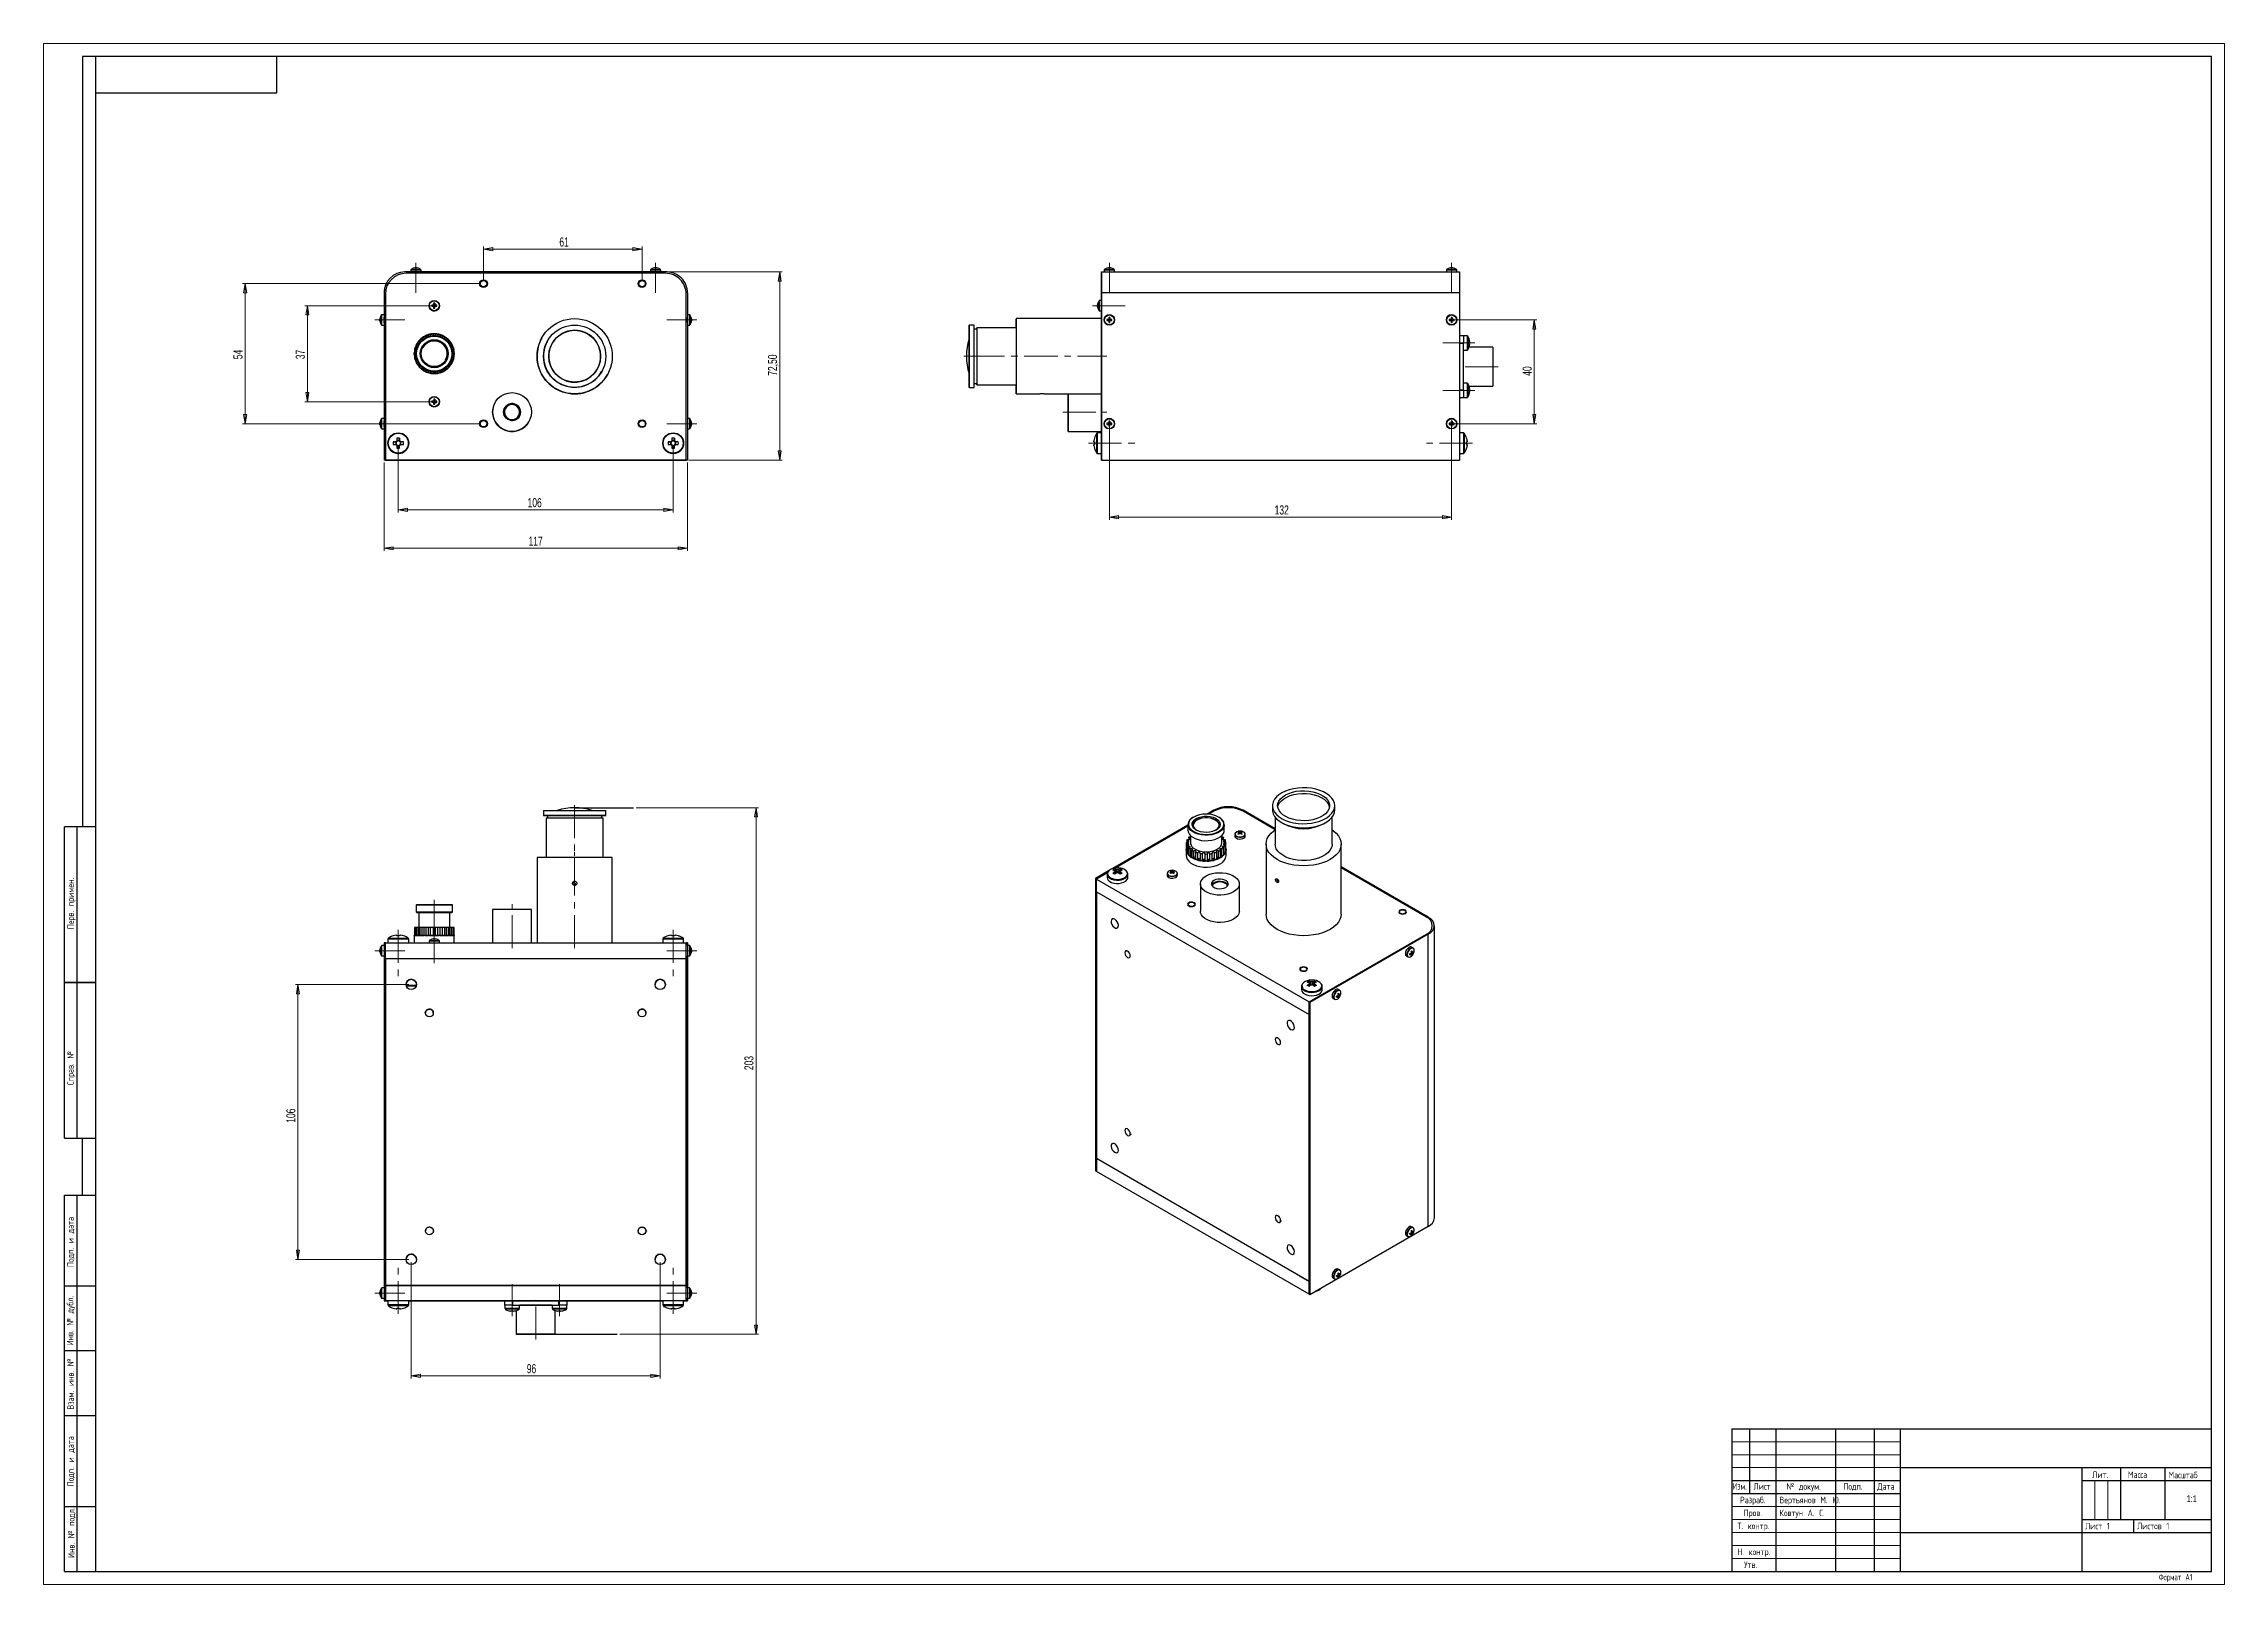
# Model space of a CAD drawing. Header units: millimetres. Extents: x 0 to 841, y 0 to 594.
import ezdxf

# ---------------------------------------------------------------- set-up
doc = ezdxf.new("R2010")
doc.units = ezdxf.units.MM
doc.linetypes.add('CENTERX2', pattern=[20.32, 12.7, -2.54, 2.54, -2.54])
doc.layers.add('FORMAT', color=7, linetype='Continuous')
doc.layers.add('ОСЕВЫЕ', color=7, linetype='Continuous')
doc.styles.add('SLDTEXTSTYLE0', font='TXT', dxfattribs={"width": 0.7})
doc.styles.add('SLDTEXTSTYLE1', font='TXT', dxfattribs={"width": 0.7, "bigfont": 'bigfont'})
doc.styles.add('SLDTEXTSTYLE2', font='TXT', dxfattribs={"width": 0.65702, "bigfont": 'bigfont'})
doc.styles.add('SLDTEXTSTYLE3', font='TXT', dxfattribs={"width": 0.605, "bigfont": 'bigfont'})
doc.dimstyles.new('SLDDIMSTYLE0', dxfattribs={"dimtxt": 3.5, "dimasz": 3.556, "dimexe": 0, "dimexo": 0.0625, "dimgap": 0.875, "dimtad": 1, "dimrnd": 1e-09, "dimzin": 12, "dimdsep": 46, "dimtxsty": 'SLDTEXTSTYLE0', "dimblk1": 'CLOSED', "dimblk2": 'CLOSED', "dimsah": 1, "dimcen": 0.09, "dimadec": 0, "dimazin": 3, "dimtfac": 1, "dimtofl": 0, "dimtmove": 0, "dimatfit": 3, "dimldrblk": 'CLOSED', "dimfxl": 0, "dimfrac": 2, "dimtolj": 1, "dimtzin": 12, "dimarcsym": 0})

msp = doc.modelspace()

# ---------------------------------------------------------------- texts
at = {"color": 7, "linetype": 'Continuous', "lineweight": 0, "char_height": 2.5, "attachment_point": 1, "rotation": 90, "style": 'SLDTEXTSTYLE1'}
for s, insert in [('\\M+18450\\M+18475\\M+18482\\M+18472. \\M+18481\\M+18482\\M+18479\\M+1847D\\M+18475\\M+1847E.', (9.177, 252.6)), ('\\M+18452\\M+18481\\M+18482\\M+18470\\M+18472. \\M+18782', (9.084, 192.453)), ('\\M+18450\\M+18480\\M+18474\\M+18481. \\M+18479 \\M+18474\\M+18470\\M+18484\\M+18470', (9.078, 122.304)), ('\\M+18449\\M+1847E\\M+18472. \\M+18782 \\M+18474\\M+18485\\M+18471\\M+1847C.', (8.968, 92.12)), ('\\M+18442\\M+18478\\M+18470\\M+1847D. \\M+18479\\M+1847E\\M+18472. \\M+18782', (9.16, 67.4)), ('\\M+18450\\M+18480\\M+18474\\M+18481. \\M+18479 \\M+18474\\M+18470\\M+18484\\M+18470', (9.171, 37.79)), ('\\M+18449\\M+1847E\\M+18472. \\M+18782 \\M+18481\\M+18480\\M+18474\\M+1847C.', (9.426, 10.193))]:
    msp.add_mtext(s, dxfattribs=dict(at, insert=insert))
at = {"color": 7, "linetype": 'Continuous', "lineweight": 0, "char_height": 2.5, "attachment_point": 1}
for s, insert, style in [('\\M+1844C\\M+18479\\M+18484.', (790.05, 43.52), 'SLDTEXTSTYLE1'), ('\\M+1844D\\M+18470\\M+18483\\M+18483\\M+18470', (803.802, 43.52), 'SLDTEXTSTYLE1'), ('\\M+1844D\\M+18470\\M+18483\\M+1848A\\M+18484\\M+18470\\M+18471', (819.464, 43.422), 'SLDTEXTSTYLE1'), ('\\M+18449\\M+18478\\M+1847D.', (651.386, 39.026), 'SLDTEXTSTYLE2'), ('\\M+18451\\M+18470\\M+18478\\M+18482\\M+18470\\M+18471.', (654.22, 33.772), 'SLDTEXTSTYLE1'), ('\\M+1844C\\M+18479\\M+18483\\M+18484', (659.426, 39.026), 'SLDTEXTSTYLE1'), ('\\M+18442\\M+18475\\M+18482\\M+18484\\M+1848E\\M+18491\\M+1847E\\M+18480\\M+18472 \\M+1844D. \\M+1845F.', (669.432, 33.772), 'SLDTEXTSTYLE1'), ('\\M+18782 \\M+18474\\M+18480\\M+1847B\\M+18485\\M+1847D.', (672.144, 39.007), 'SLDTEXTSTYLE1'), ('\\M+18450\\M+18480\\M+18474\\M+18481.', (694.04, 39.021), 'SLDTEXTSTYLE1'), ('\\M+18444\\M+18470\\M+18484\\M+18470', (707.206, 39.023), 'SLDTEXTSTYLE1'), ('1:1', (826.481, 34.302), 'SLDTEXTSTYLE0'), ('\\M+18450\\M+18482\\M+18480\\M+18472.', (655.63, 28.808), 'SLDTEXTSTYLE1'), ('\\M+1844B\\M+18480\\M+18472\\M+18484\\M+18485\\M+1847E \\M+18440. \\M+18452.', (669.432, 28.808), 'SLDTEXTSTYLE1'), ('\\M+18453. \\M+1847B\\M+18480\\M+1847E\\M+18484\\M+18482.', (653.199, 23.776), 'SLDTEXTSTYLE1'), ('\\M+1844C\\M+18479\\M+18483\\M+18484 1', (787.276, 23.718), 'SLDTEXTSTYLE1'), ('\\M+1844C\\M+18479\\M+18483\\M+18484\\M+18480\\M+18472 1', (807.336, 23.764), 'SLDTEXTSTYLE1'), ('\\M+1844E. \\M+1847B\\M+18480\\M+1847E\\M+18484\\M+18482.', (653.166, 13.792), 'SLDTEXTSTYLE1'), ('\\M+18454\\M+18484\\M+18472.', (655.785, 8.792), 'SLDTEXTSTYLE1'), ('\\M+18455\\M+18480\\M+18482\\M+1847D\\M+18470\\M+18484 \\M+184401', (815.673, 4.048), 'SLDTEXTSTYLE3')]:
    msp.add_mtext(s, dxfattribs=dict(at, insert=insert, style=style))

# ---------------------------------------------------------------- blocks, each defined once
blk = doc.blocks.new('_Closed')
at = {"color": 0, "linetype": 'ByBlock', "lineweight": -2}
for p, q in [((-1, 0.166667), (0, 0)), ((-1, 0.166667), (-1, -0.166667)), ((0, 0), (-1, -0.166667)), ((0, 0), (-1, 0))]:
    blk.add_line(p, q, dxfattribs=at)
blk = doc.blocks.new('_D')
at = {"color": 7, "linetype": 'Continuous', "lineweight": 18}
for p, q in [((241.29, 505.96), (284.86, 505.96)), ((283.86, 505.96), (283.86, 433.46)), ((248.79, 433.46), (284.86, 433.46))]:
    blk.add_line(p, q, dxfattribs=at)
at = {"color": 7, "linetype": 'Continuous', "lineweight": 18, "xscale": 3.556, "yscale": 3.556}
for p, rotation in [((283.86, 505.96, 0.45), 89.99999991033617), ((283.86, 433.46, 0.45), 269.9999999103362)]:
    blk.add_blockref('_Closed', p, dxfattribs=dict(at, rotation=rotation))
at = {"color": 7, "linetype": 'Continuous', "lineweight": 18, "insert": (279.35, 465.96), "char_height": 3.5, "attachment_point": 1, "rotation": 90, "style": 'SLDTEXTSTYLE0'}
blk.add_mtext('72,50', dxfattribs=at)
blk = doc.blocks.new('_D_1')
at = {"color": 7, "linetype": 'Continuous', "lineweight": 18}
for p, q in [((131.29, 432.46), (131.29, 398.45)), ((248.29, 432.46), (248.29, 398.45)), ((131.29, 399.45), (248.29, 399.45))]:
    blk.add_line(p, q, dxfattribs=at)
at = {"color": 7, "linetype": 'Continuous', "lineweight": 18, "xscale": 3.556, "yscale": 3.556}
for p, rotation in [((131.29, 399.45, 0.45), 179.9998605985442), ((248.29, 399.45, 0.45), 359.9998605985443)]:
    blk.add_blockref('_Closed', p, dxfattribs=dict(at, rotation=rotation))
at = {"color": 7, "linetype": 'Continuous', "lineweight": 18, "insert": (187.01, 403.97), "char_height": 3.5, "attachment_point": 1, "rotation": 359.99986, "style": 'SLDTEXTSTYLE0'}
blk.add_mtext('117', dxfattribs=at)
blk = doc.blocks.new('_D_2')
at = {"color": 7, "linetype": 'Continuous', "lineweight": 18}
for p, q in [((169.65, 502.46), (169.65, 515.77)), ((169.65, 514.77), (230.79, 514.77)), ((230.79, 502.46), (230.79, 515.77))]:
    blk.add_line(p, q, dxfattribs=at)
at = {"color": 7, "linetype": 'Continuous', "lineweight": 18, "xscale": 3.556, "yscale": 3.556}
for p, rotation in [((169.65, 514.77, 0.45), 179.9999999103701), ((230.79, 514.77, 0.45), 359.9999999103701)]:
    blk.add_blockref('_Closed', p, dxfattribs=dict(at, rotation=rotation))
at = {"color": 7, "linetype": 'Continuous', "lineweight": 18, "insert": (198.89, 519.28), "char_height": 3.5, "attachment_point": 1, "rotation": 360, "style": 'SLDTEXTSTYLE0'}
blk.add_mtext('61', dxfattribs=at)
blk = doc.blocks.new('_D_3')
at = {"color": 7, "linetype": 'Continuous', "lineweight": 18}
for p, q in [((149.65, 492.96), (100.72, 492.96)), ((101.72, 492.96), (101.72, 455.96)), ((149.65, 455.96), (100.72, 455.96))]:
    blk.add_line(p, q, dxfattribs=at)
at = {"color": 7, "linetype": 'Continuous', "lineweight": 18, "xscale": 3.556, "yscale": 3.556}
for p, rotation in [((101.72, 492.96, 0.45), 89.99999991422226), ((101.72, 455.96, 0.45), 269.9999999142223)]:
    blk.add_blockref('_Closed', p, dxfattribs=dict(at, rotation=rotation))
at = {"color": 7, "linetype": 'Continuous', "lineweight": 18, "insert": (97.21, 472.34), "char_height": 3.5, "attachment_point": 1, "rotation": 90, "style": 'SLDTEXTSTYLE0'}
blk.add_mtext('37', dxfattribs=at)
blk = doc.blocks.new('_D_4')
at = {"color": 7, "linetype": 'Continuous', "lineweight": 18}
for p, q in [((168.65, 501.46), (76.72, 501.46)), ((77.72, 501.46), (77.72, 447.46)), ((168.65, 447.46), (76.72, 447.46))]:
    blk.add_line(p, q, dxfattribs=at)
at = {"color": 7, "linetype": 'Continuous', "lineweight": 18, "xscale": 3.556, "yscale": 3.556}
for p, rotation in [((77.72, 501.46, 0.45), 89.99999991437554), ((77.72, 447.46, 0.45), 269.9999999143755)]:
    blk.add_blockref('_Closed', p, dxfattribs=dict(at, rotation=rotation))
at = {"color": 7, "linetype": 'Continuous', "lineweight": 18, "insert": (73.21, 472.34), "char_height": 3.5, "attachment_point": 1, "rotation": 90, "style": 'SLDTEXTSTYLE0'}
blk.add_mtext('54', dxfattribs=at)
blk = doc.blocks.new('_D_5')
at = {"color": 7, "linetype": 'Continuous', "lineweight": 18}
for p, q in [((136.79, 438.96), (136.79, 413.27)), ((242.79, 438.96), (242.79, 413.27)), ((136.79, 414.27), (242.79, 414.27))]:
    blk.add_line(p, q, dxfattribs=at)
at = {"color": 7, "linetype": 'Continuous', "lineweight": 18, "xscale": 3.556, "yscale": 3.556}
for p, rotation in [((136.79, 414.27, 0.45), 179.9999999103362), ((242.79, 414.27, 0.45), 359.9999999103362)]:
    blk.add_blockref('_Closed', p, dxfattribs=dict(at, rotation=rotation))
at = {"color": 7, "linetype": 'Continuous', "lineweight": 18, "insert": (186.64, 418.78), "char_height": 3.5, "attachment_point": 1, "rotation": 360, "style": 'SLDTEXTSTYLE0'}
blk.add_mtext('106', dxfattribs=at)
blk = doc.blocks.new('_D_6')
at = {"color": 7, "linetype": 'Continuous', "lineweight": 18}
for p, q in [((228.47, 299.41), (275.75, 299.41)), ((274.75, 299.41), (274.75, 96.4)), ((222.17, 96.4), (275.75, 96.4))]:
    blk.add_line(p, q, dxfattribs=at)
at = {"color": 7, "linetype": 'Continuous', "lineweight": 18, "xscale": 3.556, "yscale": 3.556}
for p, rotation in [((274.75, 299.41), 90.0000000000004), ((274.75, 96.4), 270.0000000000004)]:
    blk.add_blockref('_Closed', p, dxfattribs=dict(at, rotation=rotation))
at = {"color": 7, "linetype": 'Continuous', "lineweight": 18, "insert": (270.24, 198.25), "char_height": 3.5, "attachment_point": 1, "rotation": 90, "style": 'SLDTEXTSTYLE0'}
blk.add_mtext('203', dxfattribs=at)
blk = doc.blocks.new('_D_7')
at = {"color": 7, "linetype": 'Continuous', "lineweight": 18}
for p, q in [((140.79, 231.28), (97.1, 231.28)), ((98.1, 231.28), (98.1, 125.28)), ((140.79, 125.28), (97.1, 125.28))]:
    blk.add_line(p, q, dxfattribs=at)
at = {"color": 7, "linetype": 'Continuous', "lineweight": 18, "xscale": 3.556, "yscale": 3.556}
for p, rotation in [((98.1, 231.28, 193.88), 89.99965376579891), ((98.1, 125.28, 193.88), 269.9996537657989)]:
    blk.add_blockref('_Closed', p, dxfattribs=dict(at, rotation=rotation))
at = {"color": 7, "linetype": 'Continuous', "lineweight": 18, "insert": (93.59, 177.95), "char_height": 3.5, "attachment_point": 1, "rotation": 89.99965, "style": 'SLDTEXTSTYLE0'}
blk.add_mtext('106', dxfattribs=at)
blk = doc.blocks.new('_D_8')
at = {"color": 7, "linetype": 'Continuous', "lineweight": 18}
for p, q in [((141.79, 124.28), (141.79, 79.4)), ((237.79, 124.28), (237.79, 79.4)), ((141.79, 80.4), (237.79, 80.4))]:
    blk.add_line(p, q, dxfattribs=at)
at = {"color": 7, "linetype": 'Continuous', "lineweight": 18, "xscale": 3.556, "yscale": 3.556}
for p, rotation in [((141.79, 80.4, 193.88), 179.9996537657979), ((237.79, 80.4, 193.88), 359.9996537657979)]:
    blk.add_blockref('_Closed', p, dxfattribs=dict(at, rotation=rotation))
at = {"color": 7, "linetype": 'Continuous', "lineweight": 18, "insert": (186.33, 84.91), "char_height": 3.5, "attachment_point": 1, "rotation": 359.99965, "style": 'SLDTEXTSTYLE0'}
blk.add_mtext('96', dxfattribs=at)
blk = doc.blocks.new('_D_9')
at = {"color": 7, "linetype": 'Continuous', "lineweight": 18}
for p, q in [((544, 487.46), (575.88, 487.46)), ((574.88, 487.46), (574.88, 447.46)), ((544, 447.46), (575.88, 447.46))]:
    blk.add_line(p, q, dxfattribs=at)
at = {"color": 7, "linetype": 'Continuous', "lineweight": 18, "xscale": 3.556, "yscale": 3.556}
for p, rotation in [((574.88, 487.46, -84.06), 89.99937437294962), ((574.88, 447.46, -84.06), 269.9993743729497)]:
    blk.add_blockref('_Closed', p, dxfattribs=dict(at, rotation=rotation))
at = {"color": 7, "linetype": 'Continuous', "lineweight": 18, "insert": (570.37, 465.94), "char_height": 3.5, "attachment_point": 1, "rotation": 89.99937, "style": 'SLDTEXTSTYLE0'}
blk.add_mtext('40', dxfattribs=at)
blk = doc.blocks.new('_D_10')
at = {"color": 7, "linetype": 'Continuous', "lineweight": 18}
for p, q in [((411, 446.46), (411, 410.45)), ((543, 446.46), (543, 410.45)), ((411, 411.45), (543, 411.45))]:
    blk.add_line(p, q, dxfattribs=at)
at = {"color": 7, "linetype": 'Continuous', "lineweight": 18, "xscale": 3.556, "yscale": 3.556}
for p, rotation in [((411, 411.45, -84.06), 179.999374373792), ((543, 411.45, -84.06), 359.9993743737921)]:
    blk.add_blockref('_Closed', p, dxfattribs=dict(at, rotation=rotation))
at = {"color": 7, "linetype": 'Continuous', "lineweight": 18, "insert": (474.73, 415.97), "char_height": 3.5, "attachment_point": 1, "rotation": 359.99937, "style": 'SLDTEXTSTYLE0'}
blk.add_mtext('132', dxfattribs=at)

# ---------------------------------------------------------------- dimensions: what is measured, and where the dimension line sits
at = {"color": 7, "linetype": 'Continuous', "lineweight": 18}
for base, p1, p2, angle, picture, middle in [((230.79, 514.766), (169.65, 501.461), (230.79, 501.461), 360, '_D_2', (200.753, 514.766)), ((283.858, 433.461), (240.29, 505.961), (247.79, 433.461), 90, '_D', (283.858, 470.689)), ((77.721, 447.461), (169.65, 501.461), (169.65, 447.461), 90, '_D_4', (77.721, 474.45)), ((101.721, 455.961), (150.65, 492.961), (150.65, 455.961), 90, '_D_3', (101.721, 474.45)), ((574.882, 447.459), (543.002, 487.459), (543.002, 447.459), 89.999374, '_D_9', (574.882, 468.178)), ((543.001, 411.454), (411.002, 447.46), (543.002, 447.459), 359.999374, '_D_10', (477.592, 411.454)), ((242.79, 414.266), (136.79, 439.961), (242.79, 439.961), 360, '_D_5', (189.626, 414.266)), ((248.29, 399.454), (131.29, 433.461), (248.29, 433.461), 359.999861, '_D_1', (189.626, 399.454)), ((274.753, 96.397), (227.469, 299.406), (221.168, 96.397), 90, '_D_6', (274.753, 201.488)), ((98.104, 125.278), (141.79, 231.278), (141.789, 125.278), 89.999654, '_D_7', (98.105, 180.932)), ((237.789, 80.397), (141.789, 125.278), (237.789, 125.277), 359.999654, '_D_8', (188.567, 80.397))]:
    dim = msp.add_linear_dim(base=base, p1=p1, p2=p2, angle=angle, dimstyle='SLDDIMSTYLE0', dxfattribs=at)
    dim.commit()
    dim.dimension.update_dxf_attribs({"geometry": picture, "text_midpoint": middle, "dimtype": 160})

# ---------------------------------------------------------------- linework, layer by layer
at = {"color": 7, "linetype": 'Continuous', "lineweight": 25}
for p, q in [((20, 589), (20, 5)), ((836, 589), (20, 589)), ((20, 589), (20, 5)), ((90, 575), (90, 589)), ((836, 5), (836, 589)), ((20, 575), (90, 575)), ((240.29, 505.961), (139.29, 505.961)), ((239.79, 505.461), (139.79, 505.461)), ((239.79, 505.461), (139.79, 505.461)), ((141.569, 506.769), (141.569, 505.961)), ((141.57, 506.771), (141.57, 505.961)), ((142.57, 505.461), (142.57, 505.461)), ((143.57, 505.461), (142.57, 505.461)), ((143.241, 507.529), (143.138, 507.529)), ((143.259, 507.529), (143.434, 507.529)), ((143.881, 507.529), (143.706, 507.529)), ((143.708, 507.401), (143.706, 507.529)), ((143.881, 507.529), (143.871, 507.401)), ((143.898, 507.529), (143.896, 507.401)), ((143.898, 507.529), (144.001, 507.529)), ((144.57, 505.461), (144.57, 505.461)), ((145.57, 505.961), (145.57, 506.771)), ((234.009, 506.769), (234.009, 505.961)), ((234.01, 506.77), (234.01, 505.961)), ((235.661, 507.528), (235.823, 507.528)), ((236.304, 507.528), (236.197, 507.528)), ((236.198, 507.4), (236.197, 507.528)), ((236.299, 507.528), (236.297, 507.4)), ((236.299, 507.528), (236.422, 507.528)), ((238.009, 506.779), (237.996, 506.837)), ((238.01, 505.961), (238.01, 506.77)), ((239.79, 505.461), (239.79, 505.461)), ((408.002, 505.961), (546.002, 505.959)), ((408.002, 505.961), (408.002, 505.961)), ((408.002, 505.961), (409.002, 505.961)), ((408.002, 505.461), (408.002, 505.461)), ((408.002, 505.461), (408.002, 505.461)), ((409.002, 506.771), (409.002, 505.961)), ((409.002, 506.771), (409.002, 505.961)), ((409.002, 505.961), (409.002, 505.961)), ((410.673, 507.529), (410.57, 507.529)), ((410.713, 507.528), (410.59, 507.528)), ((410.654, 507.528), (410.816, 507.528)), ((410.691, 507.529), (410.866, 507.529)), ((411.313, 507.529), (411.138, 507.529)), ((411.139, 507.447), (411.138, 507.529)), ((411.279, 507.528), (411.189, 507.528)), ((411.191, 507.4), (411.189, 507.528)), ((411.291, 507.528), (411.29, 507.4)), ((411.291, 507.528), (411.415, 507.528)), ((411.331, 507.529), (411.433, 507.529)), ((413.002, 505.96), (413.002, 506.77)), ((413.002, 505.961), (541.002, 505.959)), ((541.002, 506.769), (541.002, 505.959)), ((541.002, 506.769), (541.002, 505.959)), ((541.002, 505.959), (541.002, 505.959)), ((542.654, 507.527), (542.589, 507.527)), ((542.616, 507.527), (542.758, 507.527)), ((542.654, 507.527), (542.815, 507.527)), ((542.758, 507.381), (542.758, 507.527)), ((542.767, 507.527), (542.767, 507.399)), ((543.279, 507.527), (543.188, 507.527)), ((543.19, 507.399), (543.188, 507.527)), ((543.238, 507.527), (543.383, 507.527)), ((543.291, 507.527), (543.414, 507.527)), ((545.002, 505.959), (545.002, 506.769)), ((545.002, 505.959), (546.002, 505.959)), ((546.002, 505.959), (546.002, 505.959)), ((131.289, 497.959), (131.29, 497.961)), ((131.289, 497.959), (131.289, 489.461)), ((131.29, 497.961), (131.29, 433.461)), ((131.79, 497.461), (131.79, 433.461)), ((131.79, 497.461), (131.79, 433.461)), ((132.29, 501.834), (132.289, 501.833)), ((247.79, 433.461), (247.79, 497.461)), ((247.79, 433.461), (247.79, 497.461)), ((248.29, 497.961), (248.29, 433.461)), ((546.002, 497.959), (408.002, 497.961)), ((408.002, 497.961), (408.002, 497.461)), ((408.002, 497.961), (408.002, 433.461)), ((408.002, 433.461), (408.002, 497.461)), ((408.002, 497.461), (408.002, 494.961)), ((408.002, 497.461), (408.002, 494.961)), ((546.002, 497.959), (546.002, 433.459)), ((129.721, 487.699), (129.721, 487.843)), ((129.722, 487.701), (129.722, 487.844)), ((129.849, 488.43), (129.849, 488.429)), ((131.29, 489.461), (130.48, 489.461)), ((148.9, 493.929), (148.9, 493.929)), ((149.68, 493.201), (150.308, 493.201)), ((149.68, 492.721), (150.266, 492.721)), ((150.308, 493.201), (150.388, 493.201)), ((150.308, 493.201), (150.308, 493.058)), ((150.308, 492.864), (150.308, 492.721)), ((150.553, 493.303), (150.41, 493.303)), ((150.41, 492.619), (150.553, 492.619)), ((150.89, 493.303), (150.747, 493.303)), ((150.747, 492.619), (150.89, 492.619)), ((150.89, 493.931), (150.89, 493.303)), ((150.89, 493.303), (150.89, 493.223)), ((150.89, 492.698), (150.89, 492.619)), ((150.89, 491.99), (150.89, 492.619)), ((150.912, 493.201), (150.992, 493.201)), ((151.62, 493.201), (150.992, 493.201)), ((150.992, 493.058), (150.992, 493.201)), ((150.992, 492.721), (150.992, 492.864)), ((151.62, 493.201), (151.034, 493.201)), ((151.034, 492.721), (151.62, 492.721)), ((152.4, 491.992), (152.4, 491.992)), ((247.79, 488.46), (247.79, 488.46)), ((247.79, 488.46), (247.79, 486.46)), ((249.1, 489.46), (248.29, 489.46)), ((249.858, 487.844), (249.858, 487.7)), ((408.002, 487.979), (375.002, 487.98)), ((406.434, 493.201), (406.434, 493.344)), ((406.562, 493.201), (406.434, 493.201)), ((406.434, 493.201), (406.54, 493.201)), ((406.434, 492.721), (406.562, 492.721)), ((406.562, 493.201), (406.562, 493.201)), ((408.002, 494.961), (407.192, 494.961)), ((407.192, 490.961), (408.002, 490.961)), ((408.002, 490.961), (408.002, 487.979)), ((410.905, 487.802), (410.762, 487.802)), ((411.242, 487.802), (411.099, 487.802)), ((411.242, 488.431), (411.242, 487.802)), ((411.242, 487.802), (411.242, 487.723)), ((411.749, 489.316), (411.749, 489.316)), ((542.905, 487.801), (542.762, 487.801)), ((543.242, 487.801), (543.099, 487.801)), ((543.242, 488.429), (543.242, 487.801)), ((543.242, 487.801), (543.242, 487.721)), ((543.749, 489.314), (543.749, 489.314)), ((129.721, 487.699), (129.85, 487.699)), ((129.85, 487.699), (129.721, 487.699)), ((129.721, 487.076), (129.721, 487.219)), ((129.722, 487.701), (129.85, 487.701)), ((129.722, 487.701), (129.828, 487.701)), ((129.85, 487.701), (129.722, 487.701)), ((130.335, 485.531), (130.335, 485.535)), ((130.479, 485.459), (131.289, 485.459)), ((130.48, 485.461), (131.29, 485.461)), ((131.289, 485.459), (131.289, 485.461)), ((131.289, 485.459), (131.289, 449.461)), ((145.162, 479.765), (145.162, 479.765)), ((145.926, 479.848), (146.057, 479.743)), ((146.649, 480.906), (146.649, 480.906)), ((146.736, 480.264), (146.669, 480.418)), ((146.669, 480.418), (146.669, 480.418)), ((146.669, 480.418), (146.736, 480.264)), ((147.481, 480.887), (147.581, 480.752)), ((148.371, 481.079), (148.347, 481.245)), ((148.347, 481.245), (148.347, 481.245)), ((148.347, 481.245), (148.371, 481.079)), ((148.381, 481.624), (148.371, 481.606)), ((148.381, 481.624), (148.381, 481.624)), ((149.252, 481.488), (149.314, 481.332)), ((150.162, 481.444), (150.181, 481.61)), ((150.181, 481.61), (150.162, 481.444)), ((150.181, 481.61), (150.181, 481.61)), ((150.239, 481.868), (150.239, 481.868)), ((151.119, 481.61), (151.138, 481.444)), ((151.986, 481.332), (152.048, 481.488)), ((152.048, 481.488), (151.998, 481.352)), ((152.048, 481.488), (152.048, 481.488)), ((152.097, 481.624), (152.097, 481.624)), ((153.382, 481.659), (152.381, 481.963)), ((152.953, 481.245), (152.928, 481.08)), ((153.719, 480.752), (153.819, 480.887)), ((153.819, 480.887), (153.809, 480.867)), ((153.829, 480.906), (153.819, 480.887)), ((153.819, 480.887), (153.819, 480.887)), ((153.829, 480.906), (153.829, 480.906)), ((154.631, 480.418), (154.564, 480.264)), ((154.61, 480.385), (154.631, 480.418)), ((154.631, 480.418), (154.651, 480.452)), ((154.631, 480.418), (154.631, 480.418)), ((154.651, 480.452), (154.651, 480.452)), ((155.243, 479.743), (155.374, 479.848)), ((192.103, 480.501), (192.103, 480.5)), ((247.79, 486.46), (247.79, 486.46)), ((248.29, 485.46), (249.1, 485.46)), ((248.29, 485.459), (249.099, 485.459)), ((249.104, 485.46), (249.157, 485.47)), ((249.106, 485.463), (249.144, 485.467)), ((249.73, 487.7), (249.858, 487.7)), ((249.73, 487.699), (249.857, 487.699)), ((249.857, 487.699), (249.73, 487.699)), ((249.73, 487.22), (249.858, 487.22)), ((249.858, 487.22), (249.73, 487.22)), ((249.858, 487.22), (249.858, 487.077)), ((358.872, 485.48), (356.872, 485.48)), ((359.872, 483.98), (358.872, 483.98)), ((375.002, 484.48), (359.872, 484.48)), ((410.032, 487.22), (410.619, 487.22)), ((410.032, 487.22), (410.66, 487.22)), ((410.255, 485.605), (410.255, 485.605)), ((410.66, 487.7), (410.66, 487.557)), ((410.66, 487.363), (410.66, 487.22)), ((410.74, 487.22), (410.66, 487.22)), ((410.762, 487.118), (410.905, 487.118)), ((411.099, 487.118), (411.242, 487.118)), ((411.242, 487.198), (411.242, 487.118)), ((411.242, 486.49), (411.242, 487.118)), ((411.344, 487.22), (411.264, 487.22)), ((411.344, 487.557), (411.344, 487.7)), ((411.344, 487.22), (411.344, 487.363)), ((411.972, 487.22), (411.344, 487.22)), ((411.972, 487.7), (411.386, 487.7)), ((411.386, 487.22), (411.972, 487.22)), ((542.032, 487.219), (542.66, 487.219)), ((542.66, 487.699), (542.66, 487.556)), ((542.66, 487.362), (542.66, 487.219)), ((542.74, 487.219), (542.66, 487.219)), ((542.762, 487.117), (542.905, 487.117)), ((543.099, 487.117), (543.242, 487.117)), ((543.242, 487.197), (543.242, 487.117)), ((543.242, 486.489), (543.242, 487.117)), ((543.344, 487.219), (543.264, 487.219)), ((543.344, 487.556), (543.344, 487.699)), ((543.344, 487.219), (543.344, 487.362)), ((543.972, 487.219), (543.344, 487.219)), ((546.002, 481.424), (547.582, 481.424)), ((548.978, 481.389), (547.582, 481.389)), ((143.059, 474.688), (143.059, 474.688)), ((143.303, 476.546), (143.303, 476.546)), ((143.303, 472.83), (143.303, 472.83)), ((143.5, 474.929), (143.667, 474.948)), ((143.667, 473.973), (143.5, 473.992)), ((143.5, 473.992), (143.5, 473.992)), ((143.5, 473.992), (143.667, 473.973)), ((143.779, 475.797), (143.623, 475.858)), ((143.623, 475.858), (143.623, 475.858)), ((143.623, 475.858), (143.779, 475.797)), ((143.623, 473.063), (143.779, 473.124)), ((143.865, 476.764), (144.031, 476.739)), ((144.031, 472.182), (143.865, 472.157)), ((143.865, 472.157), (144.031, 472.182)), ((143.865, 472.157), (143.865, 472.157)), ((143.913, 478.189), (143.913, 478.189)), ((144.021, 478.278), (144.021, 478.278)), ((144.021, 471.098), (144.021, 471.098)), ((144.359, 477.53), (144.224, 477.63)), ((144.224, 477.63), (144.224, 477.63)), ((144.224, 477.63), (144.359, 477.53)), ((144.224, 471.292), (144.359, 471.392)), ((144.525, 477.85), (144.525, 477.85)), ((144.692, 478.441), (144.846, 478.374)), ((145.367, 479.053), (145.263, 479.185)), ((145.263, 479.185), (145.263, 479.185)), ((145.263, 479.185), (145.367, 479.053)), ((156.037, 479.185), (155.936, 479.059)), ((155.936, 479.059), (156.037, 479.185)), ((156.037, 479.185), (156.037, 479.185)), ((156.138, 479.31), (156.138, 479.31)), ((156.454, 478.374), (156.607, 478.441)), ((156.775, 471.071), (156.775, 471.071)), ((157.076, 477.63), (156.941, 477.53)), ((156.941, 477.53), (157.076, 477.63)), ((156.941, 471.391), (157.076, 471.292)), ((157.076, 477.63), (157.076, 477.63)), ((157.269, 476.739), (157.435, 476.764)), ((157.435, 472.157), (157.269, 472.182)), ((157.269, 472.182), (157.435, 472.157)), ((157.279, 477.823), (157.279, 477.823)), ((157.435, 472.157), (157.435, 472.157)), ((157.677, 475.858), (157.521, 475.797)), ((157.521, 475.797), (157.677, 475.858)), ((157.521, 473.124), (157.677, 473.063)), ((157.633, 474.948), (157.8, 474.929)), ((157.8, 473.992), (157.633, 473.973)), ((157.633, 473.973), (157.8, 473.992)), ((157.677, 475.858), (157.677, 475.858)), ((157.8, 473.992), (157.8, 473.992)), ((157.977, 476.06), (157.996, 476.092)), ((157.996, 476.092), (157.997, 476.092)), ((157.996, 472.375), (157.997, 472.375)), ((158.241, 474.233), (158.241, 474.233)), ((158.34, 474.076), (158.35, 474.461)), ((194.291, 479.29), (194.291, 479.29)), ((196.04, 478.322), (196.04, 478.322)), ((547.582, 460.494), (547.582, 478.424)), ((547.582, 475.789), (548.978, 475.789)), ((558.882, 476.954), (549.707, 476.954)), ((549.936, 478.959), (549.794, 478.959)), ((549.936, 478.219), (549.794, 478.219)), ((549.794, 478.219), (549.936, 478.219)), ((549.936, 478.219), (549.794, 478.219)), ((549.936, 478.219), (549.936, 478.024)), ((144.846, 470.547), (144.692, 470.48)), ((144.692, 470.48), (144.846, 470.547)), ((144.692, 470.48), (144.692, 470.48)), ((145.162, 469.611), (145.162, 469.611)), ((145.263, 469.736), (145.364, 469.862)), ((146.057, 469.178), (145.926, 469.074)), ((145.926, 469.074), (146.057, 469.178)), ((145.926, 469.074), (145.926, 469.074)), ((146.649, 468.47), (146.649, 468.47)), ((146.669, 468.503), (146.736, 468.657)), ((146.736, 468.657), (146.69, 468.537)), ((147.471, 468.015), (147.471, 468.015)), ((147.581, 468.169), (147.481, 468.034)), ((147.491, 468.054), (147.581, 468.169)), ((148.347, 467.676), (148.371, 467.842)), ((148.371, 467.842), (148.347, 467.676)), ((148.347, 467.676), (148.347, 467.676)), ((149.202, 467.297), (149.202, 467.297)), ((149.314, 467.589), (149.252, 467.433)), ((149.302, 467.569), (149.314, 467.589)), ((150.181, 467.311), (150.162, 467.478)), ((150.162, 467.478), (150.181, 467.311)), ((150.181, 467.311), (150.181, 467.311)), ((151.061, 467.053), (151.061, 467.053)), ((151.138, 467.478), (151.119, 467.311)), ((152.048, 467.433), (151.986, 467.589)), ((151.986, 467.589), (152.048, 467.433)), ((152.048, 467.433), (152.048, 467.433)), ((152.919, 467.297), (152.919, 467.297)), ((152.928, 467.842), (152.953, 467.676)), ((153.819, 468.034), (153.719, 468.169)), ((153.719, 468.169), (153.819, 468.034)), ((153.819, 468.034), (153.819, 468.034)), ((154.564, 468.657), (154.631, 468.503)), ((154.651, 468.015), (154.651, 468.015)), ((155.374, 469.074), (155.243, 469.178)), ((155.243, 469.178), (155.374, 469.074)), ((155.374, 469.074), (155.374, 469.074)), ((155.932, 469.868), (156.037, 469.736)), ((156.138, 469.156), (156.138, 469.156)), ((156.607, 470.48), (156.453, 470.547)), ((156.453, 470.547), (156.607, 470.48)), ((156.607, 470.48), (156.607, 470.48)), ((157.279, 470.643), (157.279, 470.643)), ((157.387, 470.732), (157.387, 470.732)), ((213.539, 468.638), (213.539, 468.638)), ((215.289, 467.669), (215.289, 467.669)), ((217.476, 466.458), (217.477, 466.459)), ((358.872, 462.98), (359.872, 462.98)), ((548.978, 463.129), (547.582, 463.129)), ((148.9, 456.929), (148.9, 456.929)), ((149.686, 456.223), (150.314, 456.209)), ((150.306, 455.872), (150.302, 455.729)), ((150.314, 456.209), (150.31, 456.066)), ((150.314, 456.209), (150.393, 456.207)), ((150.402, 455.624), (150.545, 455.621)), ((150.561, 456.305), (150.418, 456.308)), ((150.739, 455.616), (150.882, 455.613)), ((150.898, 456.297), (150.755, 456.3)), ((150.867, 454.985), (150.882, 455.613)), ((150.884, 455.693), (150.882, 455.613)), ((150.898, 456.297), (150.896, 456.217)), ((150.913, 456.925), (150.898, 456.297)), ((150.918, 456.194), (150.997, 456.192)), ((150.986, 455.713), (150.989, 455.856)), ((150.994, 456.049), (150.997, 456.192)), ((151.625, 456.178), (150.997, 456.192)), ((152.4, 454.992), (152.4, 454.992)), ((174.088, 455.591), (174.088, 455.591)), ((180.286, 455.179), (180.309, 454.839)), ((180.608, 454.859), (180.586, 455.198)), ((356.872, 461.48), (358.872, 461.48)), ((359.872, 462.48), (375.002, 462.48)), ((375.002, 458.98), (384.212, 458.98)), ((385.801, 458.98), (408.002, 458.979)), ((547.582, 457.494), (546.002, 457.494)), ((547.582, 457.529), (548.978, 457.529)), ((549.707, 461.964), (558.882, 461.964)), ((549.936, 460.699), (549.794, 460.699)), ((549.936, 459.959), (549.794, 459.959)), ((549.936, 459.959), (549.794, 459.959)), ((549.936, 460.894), (549.936, 460.699)), ((129.721, 447.699), (129.866, 447.699)), ((129.849, 447.699), (129.721, 447.699)), ((129.722, 447.701), (129.722, 447.844)), ((129.85, 447.701), (129.722, 447.701)), ((129.722, 447.701), (129.827, 447.701)), ((129.722, 447.221), (129.85, 447.221)), ((129.722, 447.077), (129.722, 447.221)), ((129.849, 448.429), (129.849, 448.429)), ((129.85, 447.701), (129.85, 447.701)), ((130.365, 449.419), (130.352, 449.408)), ((130.471, 449.46), (130.426, 449.45)), ((131.29, 449.461), (130.48, 449.461)), ((180.692, 449.059), (180.714, 448.72)), ((181.013, 448.74), (180.991, 449.079)), ((181.013, 448.74), (180.991, 449.079)), ((181.013, 448.74), (181.013, 448.74)), ((183.485, 450.39), (183.485, 450.39)), ((187.212, 448.327), (187.212, 448.328)), ((249.1, 449.46), (248.29, 449.46)), ((249.857, 447.699), (249.729, 447.699)), ((249.857, 447.22), (249.729, 447.22)), ((249.857, 447.7), (249.73, 447.7)), ((249.751, 447.699), (249.857, 447.699)), ((249.857, 447.844), (249.857, 447.7)), ((249.857, 447.22), (249.857, 447.077)), ((410.618, 447.7), (410.032, 447.7)), ((410.032, 447.22), (410.66, 447.22)), ((410.66, 447.7), (410.66, 447.557)), ((410.66, 447.363), (410.66, 447.22)), ((410.74, 447.22), (410.66, 447.22)), ((410.905, 447.802), (410.762, 447.802)), ((410.762, 447.118), (410.905, 447.118)), ((410.762, 447.077), (410.762, 446.49)), ((411.242, 447.802), (411.099, 447.802)), ((411.099, 447.118), (411.242, 447.118)), ((411.242, 448.431), (411.242, 447.802)), ((411.242, 447.802), (411.242, 447.723)), ((411.242, 447.198), (411.242, 447.118)), ((411.242, 446.49), (411.242, 447.118)), ((411.242, 446.49), (411.242, 447.077)), ((411.344, 447.22), (411.264, 447.22)), ((411.344, 447.557), (411.344, 447.7)), ((411.344, 447.22), (411.344, 447.363)), ((411.972, 447.22), (411.344, 447.22)), ((411.385, 447.22), (411.972, 447.22)), ((411.749, 449.316), (411.749, 449.316)), ((542.032, 447.219), (542.66, 447.219)), ((542.66, 447.699), (542.66, 447.556)), ((542.66, 447.362), (542.66, 447.219)), ((542.739, 447.219), (542.66, 447.219)), ((542.905, 447.801), (542.762, 447.801)), ((542.762, 447.117), (542.905, 447.117)), ((543.242, 447.801), (543.099, 447.801)), ((543.099, 447.117), (543.242, 447.117)), ((543.241, 446.489), (543.242, 447.117)), ((543.242, 448.429), (543.242, 447.801)), ((543.242, 447.801), (543.242, 447.721)), ((543.242, 447.197), (543.242, 447.117)), ((543.344, 447.219), (543.264, 447.219)), ((543.344, 447.556), (543.344, 447.699)), ((543.344, 447.219), (543.344, 447.362)), ((543.972, 447.219), (543.344, 447.219)), ((543.749, 449.314), (543.749, 449.314)), ((130.335, 445.531), (130.335, 445.535)), ((130.479, 445.459), (131.289, 445.459)), ((130.48, 445.461), (131.29, 445.461)), ((131.289, 445.459), (131.289, 445.461)), ((131.289, 445.459), (131.289, 433.459)), ((133.29, 441.897), (133.29, 441.897)), ((134.805, 440.476), (135.806, 440.476)), ((135.806, 440.476), (136.112, 440.476)), ((135.806, 440.476), (135.806, 439.446)), ((137.305, 440.944), (136.275, 440.944)), ((136.275, 438.977), (137.305, 438.977)), ((137.305, 441.945), (137.305, 440.944)), ((137.305, 440.944), (137.305, 440.638)), ((137.305, 439.283), (137.305, 438.977)), ((137.305, 437.976), (137.305, 438.977)), ((137.467, 440.476), (137.773, 440.476)), ((138.774, 440.476), (137.773, 440.476)), ((137.773, 439.446), (137.773, 440.476)), ((140.289, 438.024), (140.289, 438.024)), ((239.29, 441.897), (239.29, 441.897)), ((240.805, 440.476), (241.806, 440.476)), ((241.806, 440.476), (242.112, 440.476)), ((241.806, 440.476), (241.806, 439.446)), ((243.305, 440.944), (242.275, 440.944)), ((242.275, 438.977), (243.305, 438.977)), ((243.305, 441.945), (243.305, 440.944)), ((243.305, 440.944), (243.305, 440.638)), ((243.305, 439.283), (243.305, 438.977)), ((243.305, 437.976), (243.305, 438.977)), ((243.467, 440.476), (243.773, 440.476)), ((244.774, 440.476), (243.773, 440.476)), ((243.773, 439.446), (243.773, 440.476)), ((246.289, 438.024), (246.289, 438.024)), ((248.29, 445.46), (249.1, 445.46)), ((248.29, 445.459), (249.099, 445.459)), ((249.106, 445.463), (249.143, 445.467)), ((395.101, 444.459), (408.001, 444.459)), ((404.98, 440.476), (405.235, 440.476)), ((405.234, 440.476), (404.98, 440.476)), ((405.233, 441.945), (405.233, 441.945)), ((405.234, 440.476), (405.234, 440.476)), ((406.457, 443.961), (406.456, 443.961)), ((408.002, 443.961), (406.457, 443.961)), ((408.001, 444.459), (408.001, 443.961)), ((410.255, 445.605), (410.255, 445.605)), ((542.255, 445.604), (542.255, 445.604)), ((547.546, 443.959), (546.002, 443.959)), ((547.546, 443.959), (546.002, 443.959)), ((549.023, 440.474), (548.77, 440.474)), ((549.023, 439.444), (548.77, 439.444)), ((548.77, 439.444), (549.023, 439.444)), ((548.77, 439.444), (549.023, 439.444)), ((549.023, 439.444), (548.841, 439.444)), ((549.023, 440.827), (549.023, 440.474)), ((131.29, 433.461), (131.289, 433.459)), ((131.789, 433.459), (131.289, 433.459)), ((131.79, 433.461), (131.29, 433.461)), ((131.79, 433.461), (131.789, 433.459)), ((131.79, 433.46), (131.789, 433.459)), ((131.789, 433.459), (131.789, 433.459)), ((131.789, 433.459), (131.789, 433.459)), ((131.789, 433.459), (131.789, 433.459)), ((247.789, 433.459), (131.789, 433.459)), ((131.789, 433.459), (131.789, 433.459)), ((131.79, 433.46), (131.79, 433.461)), ((131.79, 433.461), (247.79, 433.461)), ((131.79, 433.46), (131.79, 433.461)), ((131.79, 433.46), (136.784, 433.46)), ((131.79, 433.46), (247.79, 433.46)), ((247.789, 433.459), (215.88, 433.459)), ((242.789, 433.459), (247.789, 433.459)), ((247.789, 433.459), (247.79, 433.461)), ((248.289, 433.459), (247.789, 433.459)), ((247.789, 433.459), (247.789, 433.459)), ((248.29, 433.461), (247.79, 433.461)), ((248.29, 433.461), (248.289, 433.459)), ((406.456, 435.961), (406.457, 435.961)), ((406.457, 435.961), (408.002, 435.961)), ((408.001, 435.961), (408.001, 433.461)), ((408.001, 435.961), (408.001, 433.461)), ((408.001, 433.461), (408.001, 433.461)), ((408.001, 433.461), (408.002, 433.461)), ((408.002, 433.461), (408.002, 433.461)), ((408.002, 433.461), (546.002, 433.459)), ((540.002, 433.459), (540.002, 433.459)), ((546.002, 435.959), (547.546, 435.959)), ((192.79, 298.406), (192.79, 296.406)), ((193.79, 295.406), (193.79, 280.277)), ((194.29, 296.406), (194.29, 295.406)), ((215.29, 295.406), (215.29, 296.406)), ((215.79, 280.277), (215.79, 295.406)), ((216.79, 296.406), (216.79, 298.406)), ((451.25, 298.443), (448.668, 296.952)), ((451.249, 298.034), (449.311, 296.916)), ((451.25, 298.034), (449.312, 296.916)), ((474.911, 291.314), (462.563, 298.443)), ((474.911, 290.906), (462.563, 298.034)), ((474.911, 290.906), (462.563, 298.034)), ((473.912, 300.196), (473.912, 298.563)), ((474.912, 295.794), (474.911, 285.392)), ((496.911, 285.392), (496.912, 295.794)), ((497.912, 298.562), (497.912, 300.195)), ((8, 172), (8, 292)), ((20, 292), (8, 292)), ((8, 172), (8, 292)), ((13, 172), (13, 292)), ((13, 172), (13, 292)), ((441.322, 292.712), (412.376, 276.002)), ((441.322, 292.304), (413.443, 276.21)), ((441.322, 292.304), (413.443, 276.21)), ((440.917, 286.919), (440.917, 286.084)), ((441.322, 292.869), (441.322, 290.746)), ((441.634, 287.919), (441.634, 287.163)), ((442.322, 288.664), (442.322, 285.846)), ((454.322, 285.846), (454.322, 288.664)), ((455.01, 287.163), (455.01, 287.919)), ((455.322, 290.745), (455.322, 292.868)), ((455.728, 286.084), (455.728, 286.919)), ((459.404, 289.16), (459.404, 288.499)), ((460.887, 290.168), (461.15, 289.409)), ((461.92, 290.168), (461.657, 289.409)), ((463.404, 288.499), (463.404, 289.16)), ((190.29, 280.277), (190.29, 247.277)), ((219.29, 247.277), (219.29, 280.277)), ((440.622, 283.287), (440.622, 280.947)), ((440.672, 285.846), (440.672, 283.397)), ((440.917, 284.774), (440.917, 282.324)), ((441.537, 282.067), (441.537, 284.517)), ((441.537, 282.067), (441.634, 282.08)), ((441.634, 283.774), (441.634, 281.324)), ((442.365, 281.099), (442.365, 283.548)), ((442.775, 282.915), (442.775, 280.466)), ((443.598, 280.287), (443.598, 282.737)), ((444.262, 282.257), (444.262, 279.807)), ((445.153, 279.687), (445.153, 282.137)), ((445.994, 281.842), (445.994, 279.393)), ((446.924, 279.34), (446.924, 281.79)), ((447.853, 281.701), (447.853, 279.252)), ((448.792, 279.252), (448.792, 281.701)), ((449.72, 279.34), (449.72, 281.789)), ((450.65, 279.393), (450.65, 281.842)), ((451.491, 279.687), (451.491, 282.137)), ((452.382, 279.807), (452.382, 282.256)), ((453.046, 280.287), (453.046, 282.736)), ((453.869, 280.466), (453.869, 282.915)), ((454.28, 281.099), (454.28, 283.548)), ((455.01, 281.324), (455.01, 283.774)), ((455.01, 282.08), (455.107, 282.067)), ((455.107, 282.067), (455.107, 284.517)), ((455.728, 282.324), (455.728, 284.773)), ((455.972, 283.397), (455.972, 285.846)), ((456.022, 280.947), (456.022, 283.286)), ((471.411, 285.392), (471.411, 258.446)), ((500.411, 258.446), (500.411, 285.392)), ((204.105, 270.69), (205.314, 269.673)), ((204.266, 270.882), (205.475, 269.864)), ((204.266, 270.882), (205.474, 269.865)), ((405.641, 272.114), (405.64, 159.431)), ((410.701, 275.035), (405.641, 272.114)), ((405.995, 271.91), (405.641, 272.114)), ((410.244, 274.363), (405.995, 271.91)), ((410.244, 274.363), (405.995, 271.91)), ((405.995, 271.91), (488.019, 224.558)), ((405.995, 267.011), (405.995, 271.91)), ((410.126, 273.784), (410.126, 272.522)), ((413.087, 275.803), (413.629, 274.235)), ((415.165, 275.803), (414.624, 274.235)), ((418.126, 272.522), (418.126, 273.783)), ((433.241, 274.057), (433.241, 273.395)), ((434.745, 275.072), (434.995, 274.326)), ((435.777, 275.058), (435.502, 274.284)), ((437.241, 273.395), (437.241, 274.057)), ((446.125, 270.049), (446.124, 259.516)), ((455.644, 270.738), (455.42, 270.59)), ((455.42, 270.427), (455.42, 270.59)), ((455.644, 270.575), (455.42, 270.427)), ((455.644, 270.738), (455.644, 270.575)), ((455.645, 270.476), (455.87, 270.624)), ((455.645, 270.476), (455.645, 270.313)), ((461.124, 259.516), (461.125, 270.049)), ((533.981, 257.213), (500.411, 276.593)), ((533.274, 257.213), (500.411, 276.185)), ((533.274, 257.213), (500.411, 276.185)), ((143.65, 261.877), (143.65, 259.277)), ((157.65, 259.277), (157.65, 261.877)), ((405.995, 267.011), (405.993, 164.126)), ((405.995, 267.011), (488.019, 219.658)), ((143, 253.277), (143, 250.277)), ((143.245, 253.277), (143.245, 250.277)), ((143.865, 250.277), (143.865, 253.277)), ((143.962, 253.277), (143.865, 253.277)), ((143.962, 253.277), (143.962, 250.277)), ((144.692, 253.277), (143.962, 253.277)), ((144.65, 259.077), (144.65, 253.277)), ((144.692, 250.277), (144.692, 253.277)), ((145.103, 253.277), (145.103, 250.277)), ((145.926, 250.277), (145.926, 253.277)), ((146.59, 253.277), (146.59, 250.277)), ((147.481, 250.277), (147.481, 253.277)), ((148.322, 253.277), (148.322, 250.277)), ((149.252, 250.277), (149.252, 253.277)), ((150.18, 253.277), (150.18, 250.277)), ((151.119, 250.277), (151.12, 253.277)), ((152.048, 250.277), (152.048, 253.277)), ((152.978, 250.277), (152.978, 253.277)), ((153.819, 250.277), (153.819, 253.277)), ((154.71, 250.277), (154.71, 253.277)), ((155.374, 250.277), (155.374, 253.277)), ((156.197, 250.277), (156.197, 253.277)), ((156.607, 250.277), (156.607, 253.277)), ((156.65, 253.277), (156.65, 259.077)), ((157.338, 250.277), (157.338, 253.277)), ((157.435, 253.277), (157.338, 253.277)), ((157.435, 250.277), (157.435, 253.277)), ((158.055, 250.277), (158.055, 253.277)), ((158.3, 250.277), (158.3, 253.277)), ((173.15, 260.177), (173.15, 247.278)), ((188.15, 247.277), (188.15, 260.177)), ((535.617, 253.924), (535.617, 253.948)), ((536.323, 141.265), (536.324, 253.948)), ((129.722, 244.518), (129.722, 244.661)), ((129.722, 244.518), (129.828, 244.518)), ((129.722, 244.517), (129.828, 244.517)), ((129.85, 244.517), (129.722, 244.517)), ((129.722, 243.894), (129.722, 244.038)), ((131.29, 246.278), (130.48, 246.278)), ((131.29, 247.278), (131.289, 109.278)), ((131.79, 247.278), (131.29, 247.278)), ((131.79, 241.278), (131.79, 247.278)), ((131.79, 247.278), (247.79, 247.277)), ((132.79, 248.822), (132.79, 247.278)), ((135.922, 250.299), (136.275, 250.299)), ((137.305, 250.299), (137.305, 250.117)), ((137.305, 250.046), (137.305, 250.299)), ((140.79, 247.278), (140.79, 248.822)), ((142.95, 250.142), (142.95, 247.278)), ((147.208, 250.277), (148.371, 250.277)), ((148.65, 248.087), (148.65, 247.278)), ((148.655, 248.118), (148.652, 248.089)), ((150.261, 248.845), (150.401, 248.845)), ((150.401, 248.695), (150.401, 248.845)), ((150.419, 248.845), (150.419, 248.717)), ((151.039, 248.845), (151.028, 248.845)), ((152.578, 248.231), (152.578, 248.231)), ((152.648, 248.098), (152.639, 248.142)), ((152.65, 247.278), (152.65, 248.087)), ((158.35, 247.278), (158.35, 250.142)), ((238.79, 248.822), (238.79, 247.277)), ((241.922, 250.298), (242.275, 250.298)), ((243.305, 250.298), (243.305, 250.045)), ((243.305, 250.045), (243.305, 250.298)), ((246.79, 247.277), (246.79, 248.822)), ((247.789, 109.277), (247.79, 247.277)), ((248.29, 247.277), (247.79, 247.277)), ((247.79, 241.277), (247.79, 247.277)), ((248.29, 247.277), (248.289, 109.277)), ((248.29, 247.276), (248.29, 247.277)), ((248.29, 246.277), (248.29, 247.276)), ((249.1, 246.277), (248.29, 246.277)), ((248.29, 245.377), (248.29, 244.277)), ((249.857, 244.037), (249.712, 244.037)), ((249.857, 244.517), (249.73, 244.517)), ((249.73, 244.037), (249.857, 244.037)), ((249.857, 244.661), (249.857, 244.517)), ((249.857, 244.037), (249.857, 243.893)), ((249.858, 244.66), (249.858, 244.516)), ((249.858, 244.036), (249.858, 243.893)), ((488.019, 224.558), (533.274, 250.682)), ((488.019, 224.558), (533.274, 250.682)), ((533.981, 250.682), (488.373, 224.354)), ((528.129, 245.348), (527.556, 245.679)), ((533.979, 137.999), (533.981, 250.682)), ((130.48, 242.278), (131.29, 242.278)), ((130.48, 242.277), (131.29, 242.277)), ((131.79, 241.278), (131.789, 115.278)), ((131.79, 241.278), (247.79, 241.277)), ((247.79, 241.277), (247.789, 115.277)), ((248.289, 114.277), (248.29, 242.276)), ((248.29, 242.277), (249.1, 242.277)), ((248.29, 242.277), (248.29, 242.276)), ((248.29, 242.276), (249.1, 242.276)), ((525.556, 242.214), (526.129, 241.884)), ((527.744, 242.664), (527.218, 243.272)), ((528.261, 243.559), (527.472, 243.711)), ((8, 232), (20, 232)), ((20, 232), (8, 232)), ((143.726, 230.777), (139.853, 230.777)), ((140.183, 230.777), (139.853, 230.777)), ((139.853, 230.777), (140.183, 230.777)), ((139.853, 230.777), (140.008, 230.777)), ((140.28, 230.777), (139.853, 230.777)), ((139.853, 230.777), (143.726, 230.777)), ((140.008, 230.777), (140.419, 230.777)), ((140.183, 230.777), (140.183, 230.777)), ((140.45, 230.777), (140.183, 230.777)), ((140.183, 230.777), (140.45, 230.777)), ((140.183, 230.777), (140.183, 230.777)), ((140.557, 230.777), (140.28, 230.777)), ((140.344, 230.777), (140.75, 230.777)), ((140.419, 230.777), (140.831, 230.777)), ((140.45, 230.777), (140.45, 230.777)), ((140.86, 230.777), (140.45, 230.777)), ((140.45, 230.777), (140.86, 230.777)), ((140.45, 230.777), (140.45, 230.777)), ((141.137, 230.777), (140.557, 230.777)), ((140.614, 230.777), (141.412, 230.777)), ((140.614, 230.777), (140.614, 230.777)), ((141.073, 230.777), (140.614, 230.777)), ((140.75, 230.777), (140.75, 230.777)), ((140.75, 230.777), (140.75, 230.777)), ((140.831, 230.777), (141.137, 230.777)), ((140.86, 230.777), (140.86, 230.777)), ((141.045, 230.777), (141.332, 230.777)), ((141.301, 230.777), (141.083, 230.777)), ((141.414, 230.777), (141.127, 230.777)), ((141.352, 230.777), (141.64, 230.777)), ((141.352, 230.777), (141.352, 230.777)), ((141.64, 230.777), (141.352, 230.777)), ((141.412, 230.777), (141.414, 230.777)), ((141.455, 230.777), (141.455, 230.777)), ((141.547, 230.777), (141.55, 230.777)), ((141.55, 230.777), (141.956, 230.777)), ((141.55, 230.777), (141.55, 230.777)), ((141.55, 230.777), (141.55, 230.777)), ((141.64, 230.777), (141.64, 230.777)), ((141.701, 230.777), (141.96, 230.777)), ((141.701, 230.777), (141.701, 230.777)), ((141.988, 230.777), (141.701, 230.777)), ((141.956, 230.777), (141.956, 230.777)), ((141.96, 230.777), (142.686, 230.777)), ((141.988, 230.777), (141.988, 230.777)), ((142.712, 230.777), (141.988, 230.777)), ((142.009, 230.777), (142.371, 230.777)), ((142.009, 230.777), (142.009, 230.777)), ((142.296, 230.777), (142.009, 230.777)), ((142.265, 230.777), (142.572, 230.777)), ((142.844, 230.777), (142.265, 230.777)), ((142.296, 230.777), (142.296, 230.777)), ((142.371, 230.777), (142.446, 230.777)), ((142.406, 230.777), (142.371, 230.777)), ((142.572, 230.777), (142.983, 230.777)), ((142.686, 230.777), (142.973, 230.777)), ((142.686, 230.777), (142.686, 230.777)), ((142.973, 230.777), (142.712, 230.777)), ((143.121, 230.777), (142.844, 230.777)), ((142.973, 230.777), (142.973, 230.777)), ((142.983, 230.777), (143.395, 230.777)), ((143.701, 230.777), (143.121, 230.777)), ((143.342, 230.777), (143.704, 230.777)), ((143.342, 230.777), (143.342, 230.777)), ((143.629, 230.777), (143.342, 230.777)), ((143.395, 230.777), (143.629, 230.777)), ((143.568, 230.777), (143.726, 230.777)), ((143.568, 230.777), (143.568, 230.777)), ((143.726, 230.777), (143.568, 230.777)), ((143.629, 230.777), (143.629, 230.777)), ((143.704, 230.777), (143.726, 230.777)), ((485.08, 230.513), (485.08, 229.252)), ((488.041, 232.533), (488.582, 230.965)), ((490.119, 232.533), (489.577, 230.965)), ((493.08, 229.252), (493.08, 230.513)), ((499.976, 227.231), (499.187, 227.383)), ((499.845, 229.02), (499.272, 229.351)), ((147.1, 220.278), (147.224, 220.894)), ((147.289, 220.278), (147.289, 220.278)), ((147.302, 220.369), (147.308, 220.279)), ((229.1, 220.277), (229.224, 220.894)), ((229.289, 220.277), (229.289, 220.277)), ((488.017, 111.875), (488.019, 224.558)), ((488.373, 224.354), (488.019, 224.558)), ((488.373, 224.354), (488.371, 111.671)), ((497.272, 225.887), (497.845, 225.556)), ((499.46, 226.337), (498.933, 226.944)), ((474.939, 210.064), (474.937, 210.063)), ((476.748, 208.152), (476.75, 208.153)), ((8, 172), (20, 172)), ((419.286, 173.689), (419.247, 173.451)), ((405.993, 164.126), (405.993, 159.227)), ((488.017, 116.774), (405.993, 164.126)), ((405.993, 159.227), (405.64, 159.431)), ((488.017, 111.875), (405.993, 159.227)), ((8, 5), (8, 150)), ((8, 150), (20, 150)), ((13, 5), (13, 150)), ((147.3, 136.389), (147.308, 136.279)), ((150.478, 136.278), (150.451, 136.143)), ((229.297, 136.432), (229.308, 136.279)), ((232.267, 136.277), (232.265, 136.396)), ((232.478, 136.277), (232.451, 136.142)), ((474.956, 141.484), (474.936, 141.473)), ((474.943, 141.608), (474.961, 141.605)), ((533.979, 137.999), (488.371, 111.671)), ((527.743, 134.881), (527.216, 135.488)), ((528.259, 135.775), (527.47, 135.927)), ((528.127, 137.564), (527.555, 137.895)), ((525.555, 134.431), (526.128, 134.1)), ((484.482, 118.815), (488.017, 116.774)), ((497.27, 118.103), (497.843, 117.772)), ((499.458, 118.553), (498.931, 119.16)), ((499.975, 119.447), (499.186, 119.599)), ((499.843, 121.236), (499.27, 121.567)), ((20, 115), (8, 115)), ((129.721, 112.518), (129.849, 112.517)), ((129.849, 112.518), (129.721, 112.518)), ((129.721, 112.518), (129.827, 112.518)), ((129.849, 112.518), (129.721, 112.518)), ((129.721, 112.517), (129.827, 112.517)), ((129.849, 112.517), (129.721, 112.517)), ((129.721, 111.894), (129.721, 112.038)), ((129.849, 112.038), (129.721, 112.038)), ((131.289, 114.278), (130.479, 114.278)), ((130.479, 110.278), (131.289, 110.278)), ((130.479, 110.277), (131.289, 110.277)), ((131.789, 115.278), (131.789, 109.278)), ((131.789, 115.278), (247.789, 115.277)), ((247.789, 115.277), (131.789, 115.278)), ((247.789, 109.277), (247.789, 115.277)), ((249.099, 114.277), (248.289, 114.277)), ((248.289, 110.277), (249.099, 110.277)), ((248.289, 110.277), (248.289, 110.276)), ((248.289, 110.276), (249.099, 110.276)), ((248.289, 109.276), (248.289, 110.276)), ((249.711, 112.517), (249.857, 112.517)), ((249.857, 112.517), (249.729, 112.517)), ((249.729, 112.516), (249.857, 112.516)), ((249.857, 112.516), (249.729, 112.516)), ((249.857, 112.661), (249.857, 112.517)), ((249.857, 112.66), (249.857, 112.516)), ((249.857, 112.037), (249.857, 111.893)), ((249.857, 112.036), (249.857, 111.893)), ((488.017, 116.774), (488.017, 116.774)), ((488.017, 111.875), (488.017, 116.774)), ((488.371, 111.671), (488.017, 111.875)), ((131.289, 109.277), (131.289, 109.278)), ((131.789, 109.278), (131.289, 109.278)), ((131.789, 109.278), (131.789, 109.277)), ((247.789, 109.277), (131.789, 109.278)), ((132.789, 109.278), (132.789, 107.733)), ((134.804, 106.509), (134.804, 106.51)), ((135.921, 106.256), (136.274, 106.256)), ((136.274, 106.256), (135.921, 106.256)), ((137.304, 106.511), (137.304, 106.256)), ((137.304, 106.256), (137.304, 106.51)), ((137.304, 106.509), (137.304, 106.51)), ((137.304, 106.256), (137.657, 106.256)), ((140.789, 107.733), (140.789, 109.278)), ((140.789, 109.277), (177.824, 109.277)), ((177.824, 107.697), (177.824, 109.277)), ((177.824, 107.697), (177.859, 107.697)), ((177.824, 107.697), (177.824, 107.697)), ((177.859, 107.697), (177.859, 106.301)), ((177.859, 106.301), (177.859, 106.3)), ((179.352, 105.485), (179.353, 105.485)), ((180.289, 105.343), (180.094, 105.343)), ((180.289, 105.485), (180.289, 105.343)), ((180.289, 105.343), (180.289, 105.485)), ((180.289, 105.485), (180.289, 105.485)), ((180.824, 109.277), (180.824, 107.697)), ((180.824, 109.277), (198.754, 109.277)), ((180.824, 107.697), (198.754, 107.697)), ((181.029, 105.343), (181.029, 105.485)), ((182.294, 105.572), (182.294, 96.397)), ((183.459, 106.301), (183.459, 107.697)), ((196.119, 107.697), (196.119, 106.301)), ((197.284, 96.397), (197.284, 105.572)), ((197.612, 105.485), (197.613, 105.485)), ((198.549, 105.343), (198.354, 105.343)), ((198.549, 105.343), (198.354, 105.343)), ((198.549, 105.485), (198.549, 105.343)), ((198.549, 105.343), (198.549, 105.485)), ((198.549, 105.485), (198.549, 105.485)), ((198.754, 107.697), (198.754, 109.277)), ((199.289, 105.343), (199.289, 105.485)), ((199.484, 105.343), (199.289, 105.343)), ((201.719, 106.301), (201.719, 107.697)), ((201.719, 107.697), (201.754, 107.697)), ((201.719, 106.3), (201.719, 106.301)), ((201.754, 109.277), (201.754, 107.697)), ((201.754, 109.277), (238.789, 109.276)), ((201.754, 107.697), (201.754, 107.697)), ((238.789, 109.277), (238.789, 107.732)), ((242.274, 106.256), (241.921, 106.256)), ((241.921, 106.256), (242.274, 106.256)), ((242.274, 106.256), (242.274, 106.511)), ((242.274, 106.509), (242.274, 106.256)), ((242.274, 106.509), (242.274, 106.509)), ((243.304, 106.256), (243.657, 106.256)), ((246.789, 107.732), (246.789, 109.277)), ((248.289, 109.277), (247.789, 109.277)), ((247.789, 109.276), (247.789, 109.277)), ((248.289, 109.276), (248.289, 109.277)), ((20, 90), (8, 90)), ((20, 65), (8, 65)), ((651, 60), (836, 60)), ((651, 60), (651, 5)), ((658, 35), (658, 60)), ((668, 60), (668, 5)), ((691, 60), (691, 5)), ((706, 60), (706, 5)), ((716, 60), (716, 5)), ((716, 45), (836, 45)), ((786, 45), (786, 5)), ((801, 45), (801, 25)), ((818, 45), (818, 25)), ((651, 40), (716, 40)), ((651, 35), (716, 35)), ((786, 40), (836, 40)), ((8, 30), (20, 30)), ((716, 20), (836, 20)), ((786, 25), (836, 25)), ((806, 25), (806, 20)), ((8, 5), (20, 5)), ((20, 5), (836, 5))]:
    msp.add_line(p, q, dxfattribs=at)
at = {"color": 8, "linetype": 'Continuous', "lineweight": 25}
for p, q in [((139.79, 505.461), (139.79, 505.461)), ((141.569, 506.769), (141.57, 506.769)), ((234.009, 506.769), (234.01, 506.769)), ((409.073, 506.914), (409.074, 506.914)), ((541.073, 506.913), (541.074, 506.913)), ((247.79, 497.461), (247.79, 497.46)), ((249.099, 485.46), (249.099, 485.459)), ((547.582, 478.424), (546.002, 478.424)), ((546.002, 460.494), (547.582, 460.494)), ((130.479, 445.459), (130.479, 445.463)), ((249.099, 445.46), (249.099, 445.459)), ((406.166, 443.811), (406.166, 443.814)), ((406.166, 436.107), (406.166, 436.108)), ((462.563, 298.034), (462.563, 298.034)), ((441.295, 286.121), (441.295, 286.653)), ((441.896, 287.189), (441.896, 287.676)), ((454.748, 287.189), (454.748, 287.676)), ((455.35, 286.121), (455.35, 286.653)), ((441.173, 285.015), (441.173, 285.576)), ((455.472, 285.015), (455.472, 285.576)), ((152.649, 248.087), (152.65, 248.087)), ((249.1, 244.277), (249.1, 242.277)), ((533.274, 250.682), (533.274, 250.682)), ((130.48, 242.277), (130.48, 242.278)), ((139.812, 230.977), (143.767, 230.977)), ((139.789, 125.303), (139.789, 125.252)), ((130.479, 110.277), (130.479, 110.278)), ((132.939, 107.443), (132.935, 107.443))]:
    msp.add_line(p, q, dxfattribs=at)
at = {"color": 7, "linetype": 'CENTERX2', "lineweight": 18}
for p, q in [((143.57, 509.529), (143.57, 497.961)), ((236.01, 509.528), (236.01, 497.961)), ((411.002, 509.528), (411.002, 497.961)), ((543.002, 509.527), (543.002, 497.959)), ((404.434, 492.961), (418.002, 492.96)), ((127.722, 487.461), (139.29, 487.461)), ((251.858, 487.46), (240.29, 487.46)), ((360.872, 473.48), (354.872, 473.48)), ((357.872, 473.48), (387.872, 473.48)), ((378.402, 473.48), (410.002, 473.479)), ((551.936, 478.589), (539.582, 478.589)), ((560.882, 469.459), (545.582, 469.459)), ((551.936, 460.329), (539.582, 460.329)), ((127.722, 447.461), (139.29, 447.461)), ((251.857, 447.46), (240.29, 447.46)), ((393.101, 451.959), (410.001, 451.959)), ((402.98, 439.961), (422.002, 439.96)), ((551.023, 439.959), (532.002, 439.959)), ((204.79, 294.406), (204.79, 300.406)), ((204.79, 267.406), (204.79, 297.406)), ((204.79, 245.277), (204.79, 282.277)), ((150.65, 257.277), (150.65, 263.877)), ((150.65, 251.277), (150.65, 261.077)), ((180.65, 245.277), (180.65, 262.177)), ((127.722, 244.278), (139.29, 244.278)), ((136.79, 252.299), (136.79, 233.278)), ((150.65, 239.477), (150.65, 252.145)), ((251.857, 244.277), (240.29, 244.277)), ((242.79, 252.298), (242.79, 233.277)), ((136.789, 104.256), (136.789, 123.278)), ((242.789, 104.256), (242.789, 123.277)), ((127.721, 112.278), (139.289, 112.278)), ((180.659, 103.343), (180.659, 115.697)), ((180.659, 104.301), (180.659, 109.697)), ((189.789, 94.397), (189.789, 109.697)), ((198.919, 103.343), (198.919, 115.697)), ((251.857, 112.277), (240.289, 112.277))]:
    msp.add_line(p, q, dxfattribs=at)
at = {"color": 7, "linetype": 'Continuous', "lineweight": 18}
for p, q in [((651, 55), (716, 55)), ((651, 50), (716, 50)), ((651, 45), (716, 45)), ((791, 40), (791, 25)), ((796, 40), (796, 25)), ((651, 30), (716, 30)), ((651, 25), (716, 25)), ((651, 20), (716, 20)), ((651, 15), (716, 15)), ((651, 10), (716, 10))]:
    msp.add_line(p, q, dxfattribs=at)
at = {"color": 8, "linetype": 'Continuous', "lineweight": 25, "flags": 128}
for points in [[(141.57, 506.771), (141.602, 506.771), (141.794, 506.771), (142.145, 506.771), (142.621, 506.771), (143.183, 506.771), (143.778, 506.771), (144.355, 506.771), (144.862, 506.771), (145.255, 506.771), (145.498, 506.771), (145.57, 506.771)], [(234.01, 506.77), (234.013, 506.77), (234.136, 506.77), (234.426, 506.771), (234.857, 506.771), (235.389, 506.771), (235.977, 506.771), (236.568, 506.771), (237.11, 506.771), (237.553, 506.77), (237.859, 506.77), (238.001, 506.77), (238.01, 506.77)], [(409.002, 506.771), (409.082, 506.771), (409.332, 506.771), (409.73, 506.77), (410.242, 506.77), (410.821, 506.77), (411.416, 506.77), (411.974, 506.77), (412.446, 506.77), (412.79, 506.77), (412.975, 506.77), (413.002, 506.77)], [(409.074, 506.914), (409.151, 506.914), (409.392, 506.914), (409.776, 506.914), (410.269, 506.914), (410.827, 506.914), (411.401, 506.914), (411.94, 506.914), (412.395, 506.914), (412.726, 506.914), (412.904, 506.914), (412.931, 506.914)], [(541.002, 506.769), (541.006, 506.769), (541.133, 506.769), (541.425, 506.769), (541.857, 506.769), (542.392, 506.769), (542.98, 506.769)], [(541.074, 506.913), (541.078, 506.913), (541.199, 506.913), (541.481, 506.913), (541.898, 506.913), (542.413, 506.913), (542.981, 506.913)], [(542.98, 506.769), (543.571, 506.769), (544.111, 506.769), (544.552, 506.769), (544.856, 506.769), (544.995, 506.769), (545.002, 506.769)], [(542.981, 506.913), (543.55, 506.913), (544.071, 506.913), (544.497, 506.913), (544.79, 506.913), (544.924, 506.913), (544.931, 506.913)], [(130.48, 485.461), (130.48, 485.511), (130.48, 485.729), (130.48, 486.101), (130.48, 486.593), (130.48, 487.163), (130.48, 487.759), (130.48, 488.329), (130.48, 488.821), (130.48, 489.193), (130.48, 489.411), (130.48, 489.461)], [(249.1, 489.46), (249.1, 489.438), (249.1, 489.262), (249.1, 488.927), (249.1, 488.46), (249.1, 487.906), (249.1, 487.311), (249.1, 486.73), (249.1, 486.213), (249.1, 485.808), (249.1, 485.549), (249.1, 485.46), (249.1, 485.46)], [(407.192, 490.961), (407.192, 491.011), (407.192, 491.228), (407.192, 491.6), (407.192, 492.093), (407.192, 492.662), (407.192, 493.259), (407.192, 493.828), (407.192, 494.321), (407.192, 494.693), (407.192, 494.91), (407.192, 494.961)], [(548.978, 481.389), (548.978, 481.34), (548.978, 481.123), (548.978, 480.747), (548.978, 480.235), (548.978, 479.62), (548.978, 478.94), (548.978, 478.238), (548.978, 477.558), (548.978, 476.943), (548.978, 476.432), (548.978, 476.056), (548.978, 475.839), (548.978, 475.789)], [(548.978, 463.129), (548.978, 463.08), (548.978, 462.863), (548.978, 462.487), (548.978, 461.975), (548.978, 461.36), (548.978, 460.68), (548.978, 459.978), (548.978, 459.298), (548.978, 458.683), (548.978, 458.172), (548.978, 457.796), (548.978, 457.579), (548.978, 457.529)], [(130.48, 445.461), (130.48, 445.483), (130.48, 445.659), (130.48, 445.995), (130.48, 446.461), (130.48, 447.016), (130.48, 447.61), (130.48, 448.191), (130.48, 448.708), (130.48, 449.113), (130.48, 449.372), (130.48, 449.461)], [(249.1, 449.46), (249.1, 449.438), (249.1, 449.262), (249.1, 448.927), (249.1, 448.46), (249.1, 447.906), (249.1, 447.311), (249.1, 446.73), (249.1, 446.213), (249.1, 445.808), (249.1, 445.549), (249.1, 445.46), (249.1, 445.46)], [(406.167, 436.107), (406.167, 436.197), (406.167, 436.463), (406.167, 436.893), (406.167, 437.466), (406.167, 438.156), (406.167, 438.93), (406.167, 439.752), (406.167, 440.584), (406.167, 441.387), (406.167, 442.123), (406.167, 442.758), (406.167, 443.262), (406.167, 443.612), (406.167, 443.791), (406.167, 443.814)], [(406.457, 435.961), (406.457, 436.048), (406.457, 436.306), (406.457, 436.725), (406.457, 437.284), (406.457, 437.961), (406.457, 438.725), (406.457, 439.542), (406.457, 440.379), (406.457, 441.197), (406.457, 441.961), (406.457, 442.637), (406.457, 443.197), (406.457, 443.615), (406.457, 443.873), (406.457, 443.961), (406.457, 443.961)], [(547.546, 443.959), (547.546, 443.937), (547.546, 443.763), (547.546, 443.423), (547.546, 442.932), (547.546, 442.31), (547.546, 441.586), (547.546, 440.791), (547.546, 439.959), (547.546, 439.127), (547.546, 438.332), (547.546, 437.608), (547.546, 436.986), (547.546, 436.495), (547.546, 436.155), (547.546, 435.981), (547.546, 435.959)], [(455.322, 292.868), (455.273, 292.389), (454.99, 291.638), (454.466, 290.932), (453.72, 290.296), (452.779, 289.752), (451.677, 289.322), (450.454, 289.019), (449.153, 288.856), (447.823, 288.838), (446.511, 288.965), (445.264, 289.234), (444.127, 289.634), (443.143, 290.15), (442.345, 290.765), (441.764, 291.456), (441.419, 292.198), (441.322, 292.869)], [(455.082, 293.457), (454.992, 293.798), (454.915, 293.995)], [(460.04, 290.065), (459.639, 289.727), (459.477, 289.329), (459.575, 288.924), (459.92, 288.566), (460.465, 288.305), (461.137, 288.175), (461.845, 288.194), (462.494, 288.359), (462.995, 288.648), (463.281, 289.022), (463.314, 289.431), (463.088, 289.819), (462.636, 290.134), (462.082, 290.32)], [(460.726, 290.32), (460.625, 290.296), (460.04, 290.065)], [(410.126, 273.79), (410.223, 273.28), (410.562, 272.735), (411.126, 272.256), (411.878, 271.874), (412.771, 271.611), (413.75, 271.485), (414.752, 271.503), (415.715, 271.664), (416.578, 271.959), (417.287, 272.368), (417.797, 272.866), (418.077, 273.422), (418.126, 273.744)], [(411.402, 275.593), (410.789, 275.132), (410.404, 274.596), (410.273, 274.02), (410.404, 273.444), (410.789, 272.908), (411.402, 272.447), (412.2, 272.094), (413.129, 271.871), (414.126, 271.796), (415.124, 271.871), (416.053, 272.094), (416.851, 272.447), (417.464, 272.908), (417.848, 273.444), (417.98, 274.02), (417.848, 274.596), (417.464, 275.132), (416.851, 275.593), (416.053, 275.947), (415.2, 276.157)], [(434.563, 275.216), (434.189, 275.107), (433.676, 274.825), (433.374, 274.454), (433.325, 274.046), (433.534, 273.655), (433.974, 273.335), (434.585, 273.127), (435.284, 273.061), (435.978, 273.145), (436.572, 273.369), (436.572, 273.369)], [(436.572, 273.369), (436.986, 273.701), (437.164, 274.096), (437.083, 274.503), (436.753, 274.865), (436.219, 275.134), (435.919, 275.216)], [(157.65, 261.877), (157.564, 261.877), (157.307, 261.877), (156.887, 261.877), (156.313, 261.877), (155.6, 261.877), (154.764, 261.877), (153.828, 261.877), (152.813, 261.877), (151.745, 261.877), (150.65, 261.877), (149.555, 261.877), (148.487, 261.877), (147.472, 261.877), (146.535, 261.877), (145.7, 261.877), (144.987, 261.877), (144.413, 261.877), (143.993, 261.877), (143.736, 261.877), (143.65, 261.877), (143.65, 261.877)], [(143.65, 259.277), (143.736, 259.277), (143.993, 259.277), (144.413, 259.277), (144.987, 259.277), (145.7, 259.277), (146.535, 259.277), (147.472, 259.277), (148.487, 259.277), (149.555, 259.277), (150.65, 259.277), (151.745, 259.277), (152.813, 259.277), (153.828, 259.277), (154.764, 259.277), (155.6, 259.277), (156.313, 259.277), (156.887, 259.277), (157.307, 259.277), (157.564, 259.277), (157.65, 259.277)], [(130.336, 242.349), (130.336, 242.397), (130.336, 242.608), (130.336, 242.966), (130.336, 243.441), (130.336, 243.99), (130.336, 244.565), (130.336, 245.114), (130.336, 245.589), (130.336, 245.948), (130.336, 246.158), (130.336, 246.206)], [(130.48, 242.278), (130.48, 242.328), (130.48, 242.546), (130.48, 242.917), (130.48, 243.41), (130.48, 243.98), (130.48, 244.576), (130.48, 245.145), (130.48, 245.638), (130.48, 246.01), (130.48, 246.227), (130.48, 246.278)], [(132.79, 248.822), (132.877, 248.822), (133.135, 248.822), (133.554, 248.822), (134.113, 248.822), (134.79, 248.822), (135.554, 248.822), (136.372, 248.822), (137.208, 248.822), (138.026, 248.822), (138.79, 248.822), (139.466, 248.822), (140.026, 248.822), (140.444, 248.822), (140.702, 248.822), (140.79, 248.822)], [(148.65, 248.087), (148.666, 248.087), (148.828, 248.087), (149.152, 248.087), (149.609, 248.087), (150.159, 248.087), (150.752, 248.087), (151.336, 248.087), (151.86, 248.087), (152.275, 248.087), (152.547, 248.087), (152.649, 248.087)], [(238.79, 248.822), (238.812, 248.822), (238.985, 248.822), (239.326, 248.822), (239.817, 248.822), (240.439, 248.822), (241.163, 248.822), (241.958, 248.822), (242.79, 248.822)], [(238.936, 249.112), (238.942, 249.112), (239.077, 249.112), (239.385, 249.112), (239.853, 249.112), (240.458, 249.112), (241.172, 249.112), (241.961, 249.112), (242.79, 249.112)], [(242.79, 249.112), (243.618, 249.112), (244.408, 249.112), (245.122, 249.112), (245.727, 249.112), (246.194, 249.112), (246.503, 249.112), (246.637, 249.112), (246.643, 249.112)], [(242.79, 248.822), (243.621, 248.822), (244.417, 248.822), (245.141, 248.822), (245.762, 248.822), (246.254, 248.822), (246.594, 248.822), (246.768, 248.822), (246.79, 248.822)], [(249.1, 246.277), (249.1, 246.271), (249.1, 246.139), (249.1, 245.841), (249.1, 245.404), (249.1, 244.866), (249.1, 244.277)], [(249.243, 246.205), (249.243, 246.2), (249.243, 246.072), (249.243, 245.785), (249.243, 245.363), (249.243, 244.845), (249.243, 244.277)], [(249.243, 244.277), (249.243, 243.708), (249.243, 243.191), (249.243, 242.769), (249.243, 242.482), (249.243, 242.354), (249.243, 242.348)], [(528.472, 243.622), (528.571, 244.042), (528.571, 244.62), (528.39, 245.055), (528.052, 245.288), (527.604, 245.287), (527.105, 245.052), (526.623, 244.616), (526.223, 244.036), (525.959, 243.392), (525.867, 242.77), (525.867, 242.77)], [(525.867, 242.77), (525.959, 242.254), (526.223, 241.915), (526.623, 241.797), (527.105, 241.917), (527.604, 242.258), (527.795, 242.45)], [(486.251, 228.881), (487.044, 228.526), (487.964, 228.296), (488.954, 228.205), (489.952, 228.26), (490.896, 228.456), (491.725, 228.781), (492.388, 229.215), (492.843, 229.731), (493.062, 230.296), (493.079, 230.538)], [(486.355, 229.177), (487.153, 228.824), (488.082, 228.601), (489.08, 228.526), (490.077, 228.601), (491.006, 228.824), (491.805, 229.177), (492.417, 229.638), (492.802, 230.174), (492.933, 230.75), (492.802, 231.326), (492.685, 231.536)], [(500.188, 227.294), (500.287, 227.714), (500.287, 228.293), (500.106, 228.728), (499.768, 228.96), (499.319, 228.959), (498.82, 228.725), (498.338, 228.288), (497.939, 227.708), (497.675, 227.064), (497.583, 226.442), (497.583, 226.442)], [(497.583, 226.442), (497.675, 225.927), (497.939, 225.587), (498.338, 225.469), (498.82, 225.589), (499.319, 225.93), (499.511, 226.122)], [(528.47, 135.838), (528.587, 136.412), (528.541, 136.962), (528.317, 137.351), (527.947, 137.527), (527.48, 137.466), (526.979, 137.177), (526.511, 136.698), (526.141, 136.094), (525.917, 135.447), (525.871, 134.844), (526.008, 134.367), (526.31, 134.08), (526.736, 134.021), (527.229, 134.199), (527.229, 134.199)], [(527.229, 134.199), (527.722, 134.589), (527.794, 134.666)], [(500.308, 120.232), (500.216, 120.748), (499.953, 121.088), (499.553, 121.206), (499.071, 121.087), (498.572, 120.745), (498.123, 120.229), (497.786, 119.606), (497.604, 118.962), (497.604, 118.383), (497.785, 117.948), (498.123, 117.715), (498.571, 117.716), (499.07, 117.95), (499.509, 118.338)], [(500.186, 119.511), (500.216, 119.61), (500.308, 120.232)], [(130.335, 110.349), (130.335, 110.398), (130.335, 110.608), (130.335, 110.966), (130.335, 111.441), (130.335, 111.991), (130.335, 112.565), (130.335, 113.115), (130.335, 113.59), (130.335, 113.948), (130.335, 114.158), (130.335, 114.206)], [(130.479, 110.278), (130.479, 110.328), (130.479, 110.546), (130.479, 110.918), (130.479, 111.41), (130.479, 111.98), (130.479, 112.576), (130.479, 113.146), (130.479, 113.638), (130.479, 114.01), (130.479, 114.228), (130.479, 114.278)], [(249.099, 114.277), (249.099, 114.227), (249.099, 114.009), (249.099, 113.638), (249.099, 113.145), (249.099, 112.576), (249.099, 111.98), (249.099, 111.41), (249.099, 110.917), (249.099, 110.545), (249.099, 110.327), (249.099, 110.277)], [(249.242, 114.205), (249.242, 114.157), (249.242, 113.947), (249.242, 113.589), (249.242, 113.114), (249.242, 112.565), (249.242, 111.99), (249.242, 111.441), (249.242, 110.966), (249.242, 110.607), (249.242, 110.397), (249.242, 110.348)], [(140.789, 107.733), (140.767, 107.733), (140.593, 107.733), (140.253, 107.733), (139.761, 107.733), (139.14, 107.733), (138.416, 107.733), (137.62, 107.733), (136.789, 107.733), (135.957, 107.733), (135.162, 107.733), (134.438, 107.733), (133.816, 107.733), (133.325, 107.733), (132.985, 107.733), (132.811, 107.733), (132.789, 107.733)], [(140.642, 107.443), (140.591, 107.443), (140.56, 107.443)], [(183.459, 106.301), (183.437, 106.301), (183.262, 106.301), (182.924, 106.301), (182.444, 106.301), (181.851, 106.301), (181.183, 106.301), (180.483, 106.301), (179.794, 106.301), (179.159, 106.301), (178.618, 106.301), (178.205, 106.301), (177.947, 106.301), (177.859, 106.301)], [(201.719, 106.301), (201.697, 106.301), (201.522, 106.301), (201.184, 106.301), (200.704, 106.301), (200.111, 106.301), (199.443, 106.301), (198.743, 106.301), (198.054, 106.301), (197.419, 106.301), (196.878, 106.301), (196.465, 106.301), (196.207, 106.301), (196.119, 106.301)], [(246.789, 107.732), (246.701, 107.732), (246.443, 107.732), (246.025, 107.732), (245.465, 107.732), (244.789, 107.732), (244.025, 107.732), (243.207, 107.732), (242.371, 107.732), (241.553, 107.732), (240.789, 107.732), (240.112, 107.732), (239.553, 107.732), (239.135, 107.732), (238.876, 107.732), (238.789, 107.732)], [(239.32, 107.442), (239.291, 107.442), (239.025, 107.442), (238.935, 107.442)], [(246.642, 107.442), (246.62, 107.442), (246.562, 107.442)]]:
    msp.add_lwpolyline(points, dxfattribs=at)
at = {"color": 7, "linetype": 'Continuous', "lineweight": 25, "flags": 128}
for points in [[(141.641, 506.914), (141.672, 506.914), (141.858, 506.914), (142.196, 506.914), (142.655, 506.914), (143.196, 506.914), (143.771, 506.914), (144.327, 506.914), (144.816, 506.914), (145.195, 506.914), (145.429, 506.914), (145.498, 506.914)], [(144.57, 505.461), (144.494, 505.461), (144.277, 505.461), (143.952, 505.461), (143.57, 505.461)], [(234.081, 506.914), (234.085, 506.914), (234.203, 506.914), (234.483, 506.914), (234.898, 506.914), (235.412, 506.914), (235.979, 506.914), (236.548, 506.914), (237.07, 506.914), (237.498, 506.914), (237.793, 506.914), (237.93, 506.914), (237.938, 506.914)], [(235.661, 507.528), (235.65, 507.528), (235.635, 507.528), (235.621, 507.528), (235.609, 507.528), (235.598, 507.528)], [(235.898, 507.409), (235.94, 507.408), (235.981, 507.407)], [(408.002, 505.961), (408.002, 505.862), (408.002, 505.569), (408.002, 505.089), (408.002, 504.433), (408.002, 503.617), (408.002, 502.663), (408.002, 501.592), (408.002, 500.433), (408.002, 499.212), (408.002, 497.961)], [(408.002, 497.961), (408.002, 499.212), (408.002, 500.433), (408.002, 501.593), (408.002, 502.663), (408.002, 503.618), (408.002, 504.433), (408.002, 505.089), (408.002, 505.569), (408.002, 505.862), (408.002, 505.961)], [(408.002, 497.461), (408.002, 498.712), (408.002, 499.933), (408.002, 501.092), (408.002, 502.163), (408.002, 503.117), (408.002, 503.933), (408.002, 504.589), (408.002, 505.069), (408.002, 505.362), (408.002, 505.461)], [(408.002, 505.461), (408.002, 505.362), (408.002, 505.069), (408.002, 504.589), (408.002, 503.933), (408.002, 503.118), (408.002, 502.163), (408.002, 501.093), (408.002, 499.933), (408.002, 498.712), (408.002, 497.461)], [(408.002, 505.461), (408.002, 505.362), (408.002, 505.069), (408.002, 504.589), (408.002, 503.933), (408.002, 503.117), (408.002, 502.163), (408.002, 501.092), (408.002, 499.933), (408.002, 498.712), (408.002, 497.461)], [(409.002, 505.961), (409.082, 505.961), (409.332, 505.961), (409.73, 505.961), (410.242, 505.961), (410.821, 505.961), (411.416, 505.96), (411.974, 505.96), (412.446, 505.96), (412.79, 505.96), (412.975, 505.96), (413.002, 505.96)], [(409.902, 505.961), (409.912, 505.961), (410.051, 505.961), (410.335, 505.961), (410.72, 505.961), (411.149, 505.961), (411.555, 505.96), (411.877, 505.96), (412.066, 505.96), (412.102, 505.96)], [(541.002, 505.959), (541.006, 505.959), (541.133, 505.959), (541.425, 505.959), (541.857, 505.959), (542.392, 505.959), (542.98, 505.959)], [(541.902, 505.959), (541.981, 505.959), (542.216, 505.959), (542.57, 505.959), (542.99, 505.959)], [(542.03, 507.399), (542.028, 507.403), (542.028, 507.405), (542.028, 507.407), (542.028, 507.407), (542.029, 507.407), (542.031, 507.405), (542.032, 507.403), (542.035, 507.399)], [(542.98, 505.959), (543.571, 505.959), (544.111, 505.959), (544.552, 505.959), (544.856, 505.959), (544.995, 505.959), (545.002, 505.959)], [(542.99, 505.959), (543.412, 505.959), (543.771, 505.959), (544.014, 505.959), (544.102, 505.959), (544.102, 505.959)], [(546.002, 505.959), (546.002, 505.861), (546.002, 505.567), (546.002, 505.087), (546.002, 504.431), (546.002, 503.616), (546.002, 502.661), (546.002, 501.591), (546.002, 500.431), (546.002, 499.21), (546.002, 497.959)], [(408.002, 501.461), (408.002, 501.974), (408.002, 502.425), (408.002, 502.76), (408.002, 502.938), (408.002, 502.961)], [(408.002, 501.461), (408.002, 501.974), (408.002, 502.425), (408.002, 502.76), (408.002, 502.938), (408.002, 502.938), (408.002, 502.76), (408.002, 502.675)], [(408.002, 502.711), (408.002, 502.663), (408.002, 502.458), (408.002, 502.119), (408.002, 501.69), (408.002, 501.231), (408.002, 500.802), (408.002, 500.463), (408.002, 500.258), (408.002, 500.211)], [(408.002, 502.711), (408.002, 502.663), (408.002, 502.458), (408.002, 502.119), (408.002, 501.69), (408.002, 501.231), (408.002, 500.802), (408.002, 500.463), (408.002, 500.258), (408.002, 500.211)], [(408.002, 499.961), (408.002, 499.983), (408.002, 500.161), (408.002, 500.496), (408.002, 500.947), (408.002, 501.461)], [(408.002, 500.189), (408.002, 500.161), (408.002, 499.983), (408.002, 499.983), (408.002, 500.161), (408.002, 500.496), (408.002, 500.947), (408.002, 501.461)], [(129.849, 488.43), (129.845, 488.431), (129.843, 488.433), (129.841, 488.433), (129.841, 488.434), (129.841, 488.433), (129.843, 488.433), (129.845, 488.431), (129.849, 488.43)], [(129.85, 488.431), (129.846, 488.433), (129.844, 488.434), (129.842, 488.435), (129.842, 488.435), (129.842, 488.435), (129.844, 488.434), (129.846, 488.433), (129.85, 488.431)], [(130.336, 485.532), (130.336, 485.581), (130.336, 485.791), (130.336, 486.149), (130.336, 486.624), (130.336, 487.174), (130.336, 487.749), (130.336, 488.298), (130.336, 488.773), (130.336, 489.131), (130.336, 489.341), (130.336, 489.389)], [(131.29, 486.361), (131.29, 486.361), (131.29, 486.445), (131.29, 486.683), (131.29, 487.04), (131.29, 487.461), (131.29, 487.882), (131.29, 488.239), (131.29, 488.477), (131.29, 488.561)], [(148.9, 493.929), (148.739, 493.55), (148.65, 492.961)], [(150.266, 493.201), (150.192, 493.201), (150.117, 493.201), (150.044, 493.201), (149.97, 493.201), (149.897, 493.201), (149.824, 493.201), (149.752, 493.201), (149.68, 493.201)], [(150.41, 493.931), (150.41, 493.859), (150.41, 493.787), (150.41, 493.714), (150.41, 493.64), (150.41, 493.567), (150.41, 493.493), (150.41, 493.419), (150.41, 493.344)], [(150.41, 492.577), (150.41, 492.502), (150.41, 492.428), (150.41, 492.354), (150.41, 492.281), (150.41, 492.207), (150.41, 492.135), (150.41, 492.062), (150.41, 491.99)], [(150.89, 493.344), (150.89, 493.419), (150.89, 493.493), (150.89, 493.567), (150.89, 493.64), (150.89, 493.714), (150.89, 493.787), (150.89, 493.859), (150.89, 493.931)], [(150.89, 491.99), (150.89, 492.062), (150.89, 492.135), (150.89, 492.207), (150.89, 492.281), (150.89, 492.354), (150.89, 492.428), (150.89, 492.502), (150.89, 492.577)], [(249.243, 489.389), (249.243, 489.367), (249.243, 489.198), (249.243, 488.874), (249.243, 488.425), (249.243, 487.89), (249.243, 487.316), (249.243, 486.756), (249.243, 486.258), (249.243, 485.867), (249.243, 485.618), (249.243, 485.532), (249.243, 485.532)], [(249.729, 488.429), (249.732, 488.431), (249.735, 488.432), (249.736, 488.433), (249.737, 488.433), (249.736, 488.433), (249.735, 488.432), (249.732, 488.431), (249.729, 488.429)], [(375.002, 484.48), (375.002, 484.531), (375.002, 485.481), (375.002, 486.291), (375.002, 486.95), (375.002, 487.451), (375.002, 487.789), (375.002, 487.958), (375.002, 487.958), (375.002, 487.789), (375.002, 487.451), (375.002, 486.95), (375.002, 486.291), (375.002, 485.481), (375.002, 484.531), (375.002, 483.451), (375.002, 482.255), (375.002, 480.955), (375.002, 479.568), (375.002, 478.11), (375.002, 476.597), (375.002, 475.047), (375.002, 473.48), (375.002, 471.912), (375.002, 470.363), (375.002, 468.85), (375.002, 467.391), (375.002, 466.004), (375.002, 464.705), (375.002, 463.508), (375.002, 462.428), (375.002, 461.478), (375.002, 460.669), (375.002, 460.01), (375.002, 459.508), (375.002, 459.171), (375.002, 459.001), (375.002, 459.001), (375.002, 459.171), (375.002, 459.508), (375.002, 460.01), (375.002, 460.669), (375.002, 461.478), (375.002, 462.428), (375.002, 462.48)], [(406.434, 492.577), (406.434, 492.591), (406.434, 492.606), (406.434, 492.623), (406.434, 492.641), (406.434, 492.659), (406.434, 492.679), (406.434, 492.699), (406.434, 492.721)], [(406.562, 493.931), (406.558, 493.933), (406.556, 493.934), (406.554, 493.935), (406.554, 493.935), (406.554, 493.935), (406.556, 493.934), (406.558, 493.933), (406.562, 493.931)], [(406.562, 491.99), (406.558, 491.989), (406.556, 491.987), (406.554, 491.987), (406.554, 491.986), (406.554, 491.986)], [(407.048, 491.032), (407.048, 491.08), (407.048, 491.29), (407.048, 491.649), (407.048, 492.124), (407.048, 492.673), (407.048, 493.248), (407.048, 493.797), (407.048, 494.272), (407.048, 494.631), (407.048, 494.841), (407.048, 494.889)], [(408.002, 490.961), (408.002, 491.011), (408.002, 491.228), (408.002, 491.6), (408.002, 492.093), (408.002, 492.662), (408.002, 493.259), (408.002, 493.828), (408.002, 494.321), (408.002, 494.693), (408.002, 494.91), (408.002, 494.961)], [(408.002, 491.861), (408.002, 491.944), (408.002, 492.183), (408.002, 492.54), (408.002, 492.961), (408.002, 493.381), (408.002, 493.738), (408.002, 493.977), (408.002, 494.061)], [(408.002, 487.979), (408.002, 487.958), (408.002, 487.788), (408.002, 487.451), (408.002, 486.949), (408.002, 486.29), (408.002, 485.481), (408.002, 484.531), (408.002, 483.451), (408.002, 482.254), (408.002, 480.955), (408.002, 479.568), (408.002, 478.109), (408.002, 476.596), (408.002, 475.047), (408.002, 473.479), (408.002, 471.912), (408.002, 470.362), (408.002, 468.849), (408.002, 467.391), (408.002, 466.004), (408.002, 464.704), (408.002, 463.508), (408.002, 462.428), (408.002, 461.478), (408.002, 460.668), (408.002, 460.009), (408.002, 459.508), (408.002, 459.17), (408.002, 459.001), (408.002, 458.979)], [(410.762, 488.431), (410.762, 488.359), (410.762, 488.286), (410.762, 488.214), (410.762, 488.14), (410.762, 488.067), (410.762, 487.993), (410.762, 487.919), (410.762, 487.844)], [(411.242, 487.844), (411.242, 487.919), (411.242, 487.993), (411.242, 488.067), (411.242, 488.14), (411.242, 488.214), (411.242, 488.286), (411.242, 488.359), (411.242, 488.431)], [(542.762, 488.429), (542.762, 488.357), (542.762, 488.285), (542.762, 488.212), (542.762, 488.139), (542.762, 488.065), (542.762, 487.991), (542.762, 487.917), (542.762, 487.843)], [(543.242, 487.843), (543.242, 487.917), (543.242, 487.991), (543.242, 488.065), (543.242, 488.139), (543.242, 488.212), (543.242, 488.285), (543.242, 488.357), (543.242, 488.429)], [(129.849, 487.699), (129.827, 487.699), (129.807, 487.699), (129.788, 487.699), (129.771, 487.699), (129.756, 487.699), (129.743, 487.699), (129.731, 487.699), (129.721, 487.699)], [(129.721, 487.699), (129.731, 487.699), (129.743, 487.699), (129.756, 487.699), (129.771, 487.699), (129.788, 487.699), (129.807, 487.699), (129.827, 487.699), (129.849, 487.699)], [(129.722, 487.077), (129.722, 487.091), (129.722, 487.107), (129.722, 487.123), (129.722, 487.141), (129.722, 487.159), (129.722, 487.179), (129.722, 487.2), (129.722, 487.221)], [(129.842, 486.486), (129.841, 486.485), (129.841, 486.485), (129.841, 486.485)], [(129.85, 486.491), (129.846, 486.489), (129.844, 486.488), (129.842, 486.487), (129.842, 486.487), (129.842, 486.487)], [(145.104, 479.509), (145.075, 479.536), (145.047, 479.561), (145.022, 479.584), (144.999, 479.605), (144.981, 479.621), (144.967, 479.634), (144.959, 479.641), (144.956, 479.644)], [(145.601, 480.007), (145.575, 480.035), (145.549, 480.063), (145.526, 480.089), (145.506, 480.111), (145.489, 480.13), (145.477, 480.143), (145.469, 480.152), (145.466, 480.155)], [(146.6, 480.773), (146.578, 480.806), (146.558, 480.837), (146.54, 480.866), (146.523, 480.892), (146.51, 480.913), (146.5, 480.928), (146.494, 480.938), (146.492, 480.941)], [(146.649, 480.906), (146.63, 480.867), (146.6, 480.773)], [(147.208, 481.124), (147.191, 481.159), (147.173, 481.192), (147.157, 481.223), (147.144, 481.25), (147.132, 481.272), (147.124, 481.289), (147.118, 481.299), (147.117, 481.302)], [(148.371, 481.606), (148.359, 481.643), (148.348, 481.679), (148.338, 481.712), (148.328, 481.741), (148.321, 481.764), (148.315, 481.782), (148.312, 481.793), (148.311, 481.797)], [(149.045, 481.991), (148.936, 481.967), (148.397, 481.823)], [(149.05, 481.788), (149.042, 481.826), (149.034, 481.863), (149.027, 481.897), (149.02, 481.926), (149.015, 481.95), (149.011, 481.969), (149.009, 481.98), (149.008, 481.983)], [(150.298, 481.952), (150.296, 481.991), (150.295, 482.029), (150.293, 482.063), (150.292, 482.094), (150.291, 482.118), (150.29, 482.137), (150.289, 482.148), (150.289, 482.152)], [(151.001, 481.952), (151.003, 481.991), (151.005, 482.029), (151.007, 482.063), (151.008, 482.094), (151.009, 482.118), (151.01, 482.137), (151.011, 482.148), (151.011, 482.152)], [(152.249, 481.788), (152.258, 481.826), (152.266, 481.863), (152.273, 481.897), (152.279, 481.926), (152.285, 481.95), (152.289, 481.969), (152.291, 481.98), (152.292, 481.983)], [(152.928, 481.606), (152.94, 481.643), (152.952, 481.679), (152.962, 481.712), (152.971, 481.741), (152.979, 481.764), (152.985, 481.782), (152.988, 481.793), (152.989, 481.797)], [(154.091, 481.124), (154.109, 481.159), (154.126, 481.192), (154.142, 481.223), (154.156, 481.25), (154.168, 481.272), (154.176, 481.289), (154.181, 481.299), (154.183, 481.302)], [(154.7, 480.773), (154.721, 480.806), (154.742, 480.837), (154.76, 480.866), (154.777, 480.892), (154.79, 480.913), (154.8, 480.928), (154.806, 480.938), (154.808, 480.941)], [(155.699, 480.007), (155.725, 480.035), (155.75, 480.063), (155.774, 480.089), (155.794, 480.111), (155.811, 480.13), (155.823, 480.143), (155.831, 480.152), (155.833, 480.155)], [(156.196, 479.509), (156.225, 479.536), (156.253, 479.561), (156.278, 479.584), (156.301, 479.605), (156.319, 479.621), (156.333, 479.634), (156.341, 479.641), (156.344, 479.644)], [(249.729, 487.699), (249.751, 487.699), (249.771, 487.699), (249.79, 487.699), (249.807, 487.699), (249.822, 487.699), (249.835, 487.699), (249.847, 487.699), (249.857, 487.699)], [(249.857, 487.699), (249.847, 487.699), (249.835, 487.699), (249.822, 487.699), (249.807, 487.699), (249.79, 487.699), (249.771, 487.699), (249.751, 487.699), (249.729, 487.699)], [(249.73, 486.49), (249.733, 486.489), (249.736, 486.487), (249.737, 486.486), (249.738, 486.486), (249.737, 486.486), (249.736, 486.487), (249.733, 486.489), (249.73, 486.49)], [(356.872, 466.772), (356.872, 465.667), (356.872, 464.626), (356.872, 463.715), (356.872, 462.945), (356.872, 462.329), (356.872, 461.876), (356.872, 461.592), (356.872, 461.481), (356.872, 461.546), (356.872, 461.784), (356.872, 462.193), (356.872, 462.766), (356.872, 463.496), (356.872, 464.371), (356.872, 465.38), (356.872, 466.506), (356.872, 467.734), (356.872, 469.045), (356.872, 470.422), (356.872, 471.843), (356.872, 473.288), (356.872, 474.735), (356.872, 476.165), (356.872, 477.555), (356.872, 478.886), (356.872, 480.138), (356.872, 481.292), (356.872, 482.333), (356.872, 483.245), (356.872, 484.015), (356.872, 484.63), (356.872, 485.084), (356.872, 485.368), (356.872, 485.478), (356.872, 485.414), (356.872, 485.176), (356.872, 484.767), (356.872, 484.193), (356.872, 483.464), (356.872, 482.588), (356.872, 481.58), (356.872, 480.454), (356.872, 480.188)], [(356.872, 480.188), (356.872, 480.67), (356.872, 481.518), (356.872, 482.228), (356.872, 482.788), (356.872, 483.189), (356.872, 483.424), (356.872, 483.489), (356.872, 483.382), (356.872, 483.106), (356.872, 482.665), (356.872, 482.067), (356.872, 481.323), (356.872, 480.444), (356.872, 479.446), (356.872, 478.345), (356.872, 477.162), (356.872, 475.915), (356.872, 474.627), (356.872, 473.32), (356.872, 472.014), (356.872, 470.735), (356.872, 469.502), (356.872, 468.337), (356.872, 467.26), (356.872, 466.289), (356.872, 465.442), (356.872, 464.732), (356.872, 464.172), (356.872, 463.771), (356.872, 463.536), (356.872, 463.471), (356.872, 463.578), (356.872, 463.854), (356.872, 464.294), (356.872, 464.892), (356.872, 465.637), (356.872, 466.516), (356.872, 466.772)], [(358.872, 461.48), (358.872, 461.546), (358.872, 461.784), (358.872, 462.193), (358.872, 462.766), (358.872, 463.496), (358.872, 464.371), (358.872, 465.379), (358.872, 466.506), (358.872, 467.734), (358.872, 469.045), (358.872, 470.422), (358.872, 471.843), (358.872, 473.288), (358.872, 474.735), (358.872, 476.165), (358.872, 477.555), (358.872, 478.886), (358.872, 480.138), (358.872, 481.292), (358.872, 482.333), (358.872, 483.245), (358.872, 484.015), (358.872, 484.63), (358.872, 485.084), (358.872, 485.368), (358.872, 485.478), (358.872, 485.48)], [(359.872, 483.98), (359.872, 483.995), (359.872, 484.317), (359.872, 484.468), (359.872, 484.446), (359.872, 484.251), (359.872, 483.886), (359.872, 483.357), (359.872, 482.672), (359.872, 481.842), (359.872, 480.88), (359.872, 479.802), (359.872, 478.624), (359.872, 477.365), (359.872, 476.044), (359.872, 474.683), (359.872, 473.304)], [(359.872, 483.98), (359.872, 483.968), (359.872, 483.817), (359.872, 483.497), (359.872, 483.012), (359.872, 482.37), (359.872, 481.583), (359.872, 480.663), (359.872, 479.624), (359.872, 478.485), (359.872, 477.264), (359.872, 475.98), (359.872, 474.656), (359.872, 473.312)], [(375.002, 484.48), (375.002, 484.458), (375.002, 484.285), (375.002, 483.941), (375.002, 483.433), (375.002, 482.767), (375.002, 481.955), (375.002, 481.01), (375.002, 479.945), (375.002, 478.779), (375.002, 477.529), (375.002, 476.215), (375.002, 474.858), (375.002, 473.48), (375.002, 472.101), (375.002, 470.744), (375.002, 469.43), (375.002, 468.18), (375.002, 467.014), (375.002, 465.95), (375.002, 465.004), (375.002, 464.192), (375.002, 463.527), (375.002, 463.018), (375.002, 462.674), (375.002, 462.501), (375.002, 462.48)], [(410.619, 487.7), (410.544, 487.7), (410.47, 487.7), (410.396, 487.7), (410.322, 487.7), (410.249, 487.7), (410.176, 487.7), (410.104, 487.7), (410.032, 487.7)], [(410.762, 487.077), (410.762, 487.002), (410.762, 486.928), (410.762, 486.854), (410.762, 486.781), (410.762, 486.707), (410.762, 486.634), (410.762, 486.562), (410.762, 486.49)], [(411.242, 486.49), (411.242, 486.562), (411.242, 486.634), (411.242, 486.707), (411.242, 486.781), (411.242, 486.854), (411.242, 486.928), (411.242, 487.002), (411.242, 487.077)], [(542.619, 487.699), (542.544, 487.699), (542.47, 487.699), (542.396, 487.699), (542.322, 487.699), (542.249, 487.699), (542.176, 487.699), (542.104, 487.699), (542.032, 487.699)], [(542.032, 487.219), (542.104, 487.219), (542.176, 487.219), (542.249, 487.219), (542.322, 487.219), (542.396, 487.219), (542.47, 487.219), (542.544, 487.219), (542.619, 487.219)], [(542.762, 487.075), (542.762, 487.001), (542.762, 486.927), (542.762, 486.853), (542.762, 486.779), (542.762, 486.706), (542.762, 486.633), (542.762, 486.561), (542.762, 486.489)], [(543.242, 486.489), (543.242, 486.561), (543.242, 486.633), (543.242, 486.706), (543.242, 486.779), (543.242, 486.853), (543.242, 486.927), (543.242, 487.001), (543.242, 487.075)], [(543.972, 487.699), (543.901, 487.699), (543.828, 487.699), (543.755, 487.699), (543.682, 487.699), (543.609, 487.699), (543.535, 487.699), (543.46, 487.699), (543.386, 487.699)], [(543.386, 487.219), (543.46, 487.219), (543.535, 487.219), (543.609, 487.219), (543.682, 487.219), (543.755, 487.219), (543.828, 487.219), (543.901, 487.219), (543.972, 487.219)], [(547.582, 481.424), (547.582, 481.366), (547.582, 481.196), (547.582, 480.919), (547.582, 480.545), (547.582, 480.091), (547.582, 479.572), (547.582, 479.009), (547.582, 478.424)], [(547.582, 481.389), (547.582, 481.34), (547.582, 481.123), (547.582, 480.747), (547.582, 480.235), (547.582, 479.62), (547.582, 479.209)], [(549.206, 481.263), (549.206, 481.264), (549.206, 481.172), (549.206, 480.905), (549.206, 480.48), (549.206, 479.926), (549.206, 479.281), (549.206, 478.589), (549.206, 477.897), (549.206, 477.252), (549.206, 476.698), (549.206, 476.273), (549.206, 476.006), (549.206, 475.915), (549.206, 475.915)], [(143.158, 474.812), (143.119, 474.814), (143.082, 474.816), (143.047, 474.817), (143.017, 474.819), (142.992, 474.82), (142.974, 474.821), (142.962, 474.821), (142.958, 474.821)], [(142.958, 474.1), (142.962, 474.1), (142.974, 474.1), (142.992, 474.101), (143.017, 474.102), (143.047, 474.104), (143.082, 474.105), (143.119, 474.107), (143.158, 474.109)], [(143.322, 476.06), (143.284, 476.068), (143.248, 476.076), (143.214, 476.084), (143.184, 476.09), (143.16, 476.095), (143.142, 476.099), (143.131, 476.102), (143.127, 476.103)], [(143.127, 472.818), (143.131, 472.819), (143.142, 472.822), (143.16, 472.826), (143.184, 472.831), (143.214, 472.837), (143.248, 472.845), (143.284, 472.853), (143.322, 472.861)], [(143.504, 476.739), (143.467, 476.751), (143.431, 476.762), (143.399, 476.773), (143.37, 476.782), (143.346, 476.79), (143.328, 476.795), (143.317, 476.799), (143.314, 476.8)], [(143.314, 472.121), (143.317, 472.122), (143.328, 472.126), (143.346, 472.131), (143.37, 472.139), (143.399, 472.148), (143.431, 472.159), (143.467, 472.17), (143.504, 472.182)], [(143.986, 477.902), (143.951, 477.92), (143.918, 477.937), (143.887, 477.953), (143.86, 477.967), (143.838, 477.978), (143.822, 477.987), (143.812, 477.992), (143.808, 477.994)], [(143.808, 470.927), (143.812, 470.929), (143.822, 470.934), (143.838, 470.943), (143.86, 470.954), (143.887, 470.968), (143.918, 470.984), (143.951, 471.001), (143.986, 471.019)], [(144.021, 471.098), (144.003, 471.062), (143.986, 471.019)], [(144.338, 478.511), (144.305, 478.532), (144.273, 478.552), (144.244, 478.571), (144.219, 478.587), (144.198, 478.601), (144.182, 478.611), (144.173, 478.617), (144.169, 478.619)], [(156.962, 478.511), (156.995, 478.532), (157.027, 478.552), (157.056, 478.571), (157.081, 478.587), (157.102, 478.601), (157.118, 478.611), (157.127, 478.617), (157.13, 478.619)], [(157.314, 477.902), (157.348, 477.92), (157.382, 477.937), (157.412, 477.953), (157.439, 477.967), (157.461, 477.978), (157.478, 477.987), (157.488, 477.992), (157.491, 477.994)], [(157.491, 470.927), (157.488, 470.929), (157.478, 470.934), (157.461, 470.943), (157.439, 470.954), (157.412, 470.968), (157.382, 470.984), (157.348, 471.001), (157.314, 471.019)], [(157.387, 470.732), (157.587, 471.12), (157.795, 471.59)], [(157.795, 476.739), (157.833, 476.751), (157.868, 476.762), (157.901, 476.773), (157.93, 476.782), (157.954, 476.79), (157.971, 476.795), (157.982, 476.799), (157.986, 476.8)], [(157.986, 472.121), (157.982, 472.122), (157.971, 472.126), (157.954, 472.131), (157.93, 472.139), (157.901, 472.148), (157.868, 472.159), (157.833, 472.17), (157.795, 472.182)], [(157.908, 471.888), (158.008, 472.191), (158.153, 472.73)], [(157.977, 476.06), (158.015, 476.068), (158.052, 476.076), (158.086, 476.084), (158.116, 476.09), (158.14, 476.095), (158.158, 476.099), (158.169, 476.102), (158.173, 476.103)], [(158.173, 472.818), (158.169, 472.819), (158.158, 472.822), (158.14, 472.826), (158.116, 472.831), (158.086, 472.837), (158.052, 472.845), (158.015, 472.853), (157.977, 472.861)], [(158.142, 474.812), (158.181, 474.814), (158.218, 474.816), (158.253, 474.817), (158.283, 474.819), (158.308, 474.82), (158.326, 474.821), (158.338, 474.821), (158.341, 474.821)], [(158.142, 474.109), (158.208, 474.182), (158.241, 474.233)], [(158.341, 474.1), (158.338, 474.1), (158.326, 474.1), (158.308, 474.101), (158.283, 474.102), (158.253, 474.104), (158.218, 474.105), (158.181, 474.107), (158.142, 474.109)], [(359.872, 473.312), (359.872, 471.97), (359.872, 470.654), (359.872, 469.384), (359.872, 468.181), (359.872, 467.066), (359.872, 466.055), (359.872, 465.167), (359.872, 464.415), (359.872, 463.812), (359.872, 463.367), (359.872, 463.089), (359.872, 462.981), (359.872, 462.98)], [(359.872, 473.304), (359.872, 471.927), (359.872, 470.574), (359.872, 469.267), (359.872, 468.027), (359.872, 466.872), (359.872, 465.822), (359.872, 464.893), (359.872, 464.099), (359.872, 463.453), (359.872, 462.965), (359.872, 462.643), (359.872, 462.492), (359.872, 462.514), (359.872, 462.709), (359.872, 462.98)], [(549.794, 477.283), (549.799, 477.28), (549.803, 477.278), (549.806, 477.277), (549.806, 477.277), (549.806, 477.277), (549.803, 477.278), (549.799, 477.28), (549.794, 477.283)], [(549.936, 479.154), (549.936, 479.134), (549.936, 479.113), (549.936, 479.09), (549.936, 479.067), (549.936, 479.041), (549.936, 479.015), (549.936, 478.988), (549.936, 478.959)], [(558.882, 476.954), (558.882, 476.905), (558.882, 476.686), (558.882, 476.298), (558.882, 475.75), (558.882, 475.054), (558.882, 474.228), (558.882, 473.289), (558.882, 472.261), (558.882, 471.167), (558.882, 470.033), (558.882, 468.885), (558.882, 467.751), (558.882, 466.657), (558.882, 465.629), (558.882, 464.69), (558.882, 463.864), (558.882, 463.168), (558.882, 462.62), (558.882, 462.232), (558.882, 462.013), (558.882, 461.964)], [(144.169, 470.302), (144.173, 470.304), (144.182, 470.31), (144.198, 470.32), (144.219, 470.334), (144.244, 470.35), (144.273, 470.369), (144.305, 470.389), (144.338, 470.41)], [(144.956, 469.277), (144.959, 469.28), (144.967, 469.287), (144.981, 469.3), (144.999, 469.316), (145.022, 469.337), (145.047, 469.36), (145.075, 469.385), (145.104, 469.412)], [(145.466, 468.767), (145.469, 468.769), (145.477, 468.778), (145.489, 468.792), (145.506, 468.81), (145.526, 468.832), (145.549, 468.858), (145.575, 468.886), (145.601, 468.914)], [(146.492, 467.98), (146.494, 467.983), (146.5, 467.993), (146.51, 468.008), (146.523, 468.029), (146.54, 468.055), (146.558, 468.084), (146.578, 468.115), (146.6, 468.148)], [(147.117, 467.619), (147.118, 467.622), (147.124, 467.633), (147.132, 467.649), (147.144, 467.671), (147.157, 467.698), (147.173, 467.729), (147.191, 467.762), (147.208, 467.797)], [(148.311, 467.125), (148.312, 467.128), (148.315, 467.139), (148.321, 467.157), (148.328, 467.18), (148.338, 467.209), (148.348, 467.242), (148.359, 467.278), (148.371, 467.315)], [(149.008, 466.938), (149.009, 466.941), (149.011, 466.953), (149.015, 466.971), (149.02, 466.995), (149.027, 467.025), (149.034, 467.058), (149.042, 467.095), (149.05, 467.133)], [(150.289, 466.769), (150.289, 466.773), (150.29, 466.784), (150.291, 466.803), (150.292, 466.828), (150.293, 466.858), (150.295, 466.892), (150.296, 466.93), (150.298, 466.969)], [(151.011, 466.769), (151.011, 466.773), (151.01, 466.784), (151.009, 466.803), (151.008, 466.828), (151.007, 466.858), (151.005, 466.892), (151.003, 466.93), (151.001, 466.969)], [(152.292, 466.938), (152.291, 466.941), (152.289, 466.953), (152.285, 466.971), (152.279, 466.995), (152.273, 467.025), (152.266, 467.058), (152.258, 467.095), (152.249, 467.133)], [(152.989, 467.125), (152.988, 467.128), (152.985, 467.139), (152.979, 467.157), (152.971, 467.18), (152.962, 467.209), (152.952, 467.242), (152.94, 467.278), (152.928, 467.315)], [(154.183, 467.619), (154.181, 467.622), (154.176, 467.633), (154.168, 467.649), (154.156, 467.671), (154.142, 467.698), (154.126, 467.729), (154.109, 467.762), (154.091, 467.797)], [(154.808, 467.98), (154.806, 467.983), (154.8, 467.993), (154.79, 468.008), (154.777, 468.029), (154.76, 468.055), (154.742, 468.084), (154.721, 468.115), (154.7, 468.148)], [(155.833, 468.767), (155.831, 468.769), (155.823, 468.778), (155.811, 468.792), (155.794, 468.81), (155.774, 468.832), (155.75, 468.858), (155.725, 468.886), (155.699, 468.914)], [(156.344, 469.277), (156.341, 469.28), (156.333, 469.287), (156.319, 469.3), (156.301, 469.316), (156.278, 469.337), (156.253, 469.36), (156.225, 469.385), (156.196, 469.412)], [(157.13, 470.302), (157.127, 470.304), (157.118, 470.31), (157.102, 470.32), (157.081, 470.334), (157.056, 470.35), (157.027, 470.369), (156.995, 470.389), (156.962, 470.41)], [(549.206, 463.003), (549.206, 463.004), (549.206, 462.912), (549.206, 462.645), (549.206, 462.22), (549.206, 461.666), (549.206, 461.021), (549.206, 460.329), (549.206, 459.637), (549.206, 458.992), (549.206, 458.438), (549.206, 458.013), (549.206, 457.746), (549.206, 457.655), (549.206, 457.655)], [(149.674, 455.743), (149.746, 455.742), (149.818, 455.74), (149.891, 455.738), (149.964, 455.737), (150.038, 455.735), (150.112, 455.733), (150.186, 455.731), (150.261, 455.73)], [(150.272, 456.21), (150.197, 456.211), (150.123, 456.213), (150.049, 456.215), (149.976, 456.217), (149.903, 456.218), (149.83, 456.22), (149.757, 456.222), (149.686, 456.223)], [(150.401, 455.583), (150.399, 455.508), (150.397, 455.434), (150.396, 455.36), (150.394, 455.286), (150.392, 455.213), (150.39, 455.14), (150.389, 455.068), (150.387, 454.996)], [(150.433, 456.936), (150.431, 456.864), (150.429, 456.792), (150.428, 456.719), (150.426, 456.646), (150.424, 456.572), (150.422, 456.498), (150.421, 456.424), (150.419, 456.35)], [(150.867, 454.985), (150.869, 455.057), (150.87, 455.129), (150.872, 455.202), (150.874, 455.275), (150.875, 455.349), (150.877, 455.423), (150.879, 455.497), (150.881, 455.571)], [(150.899, 456.338), (150.901, 456.413), (150.902, 456.487), (150.904, 456.561), (150.906, 456.635), (150.908, 456.708), (150.909, 456.781), (150.911, 456.853), (150.913, 456.925)], [(151.028, 455.712), (151.102, 455.71), (151.176, 455.708), (151.25, 455.706), (151.324, 455.705), (151.397, 455.703), (151.47, 455.701), (151.542, 455.699), (151.614, 455.698)], [(151.625, 456.178), (151.554, 456.179), (151.481, 456.181), (151.408, 456.183), (151.335, 456.184), (151.262, 456.186), (151.188, 456.188), (151.114, 456.19), (151.039, 456.191)], [(395.101, 452.121), (395.101, 453.104), (395.101, 454.222), (395.101, 455.287), (395.101, 456.274), (395.101, 457.16), (395.101, 457.924), (395.101, 458.548), (395.101, 458.979)], [(395.102, 458.979), (395.102, 458.803), (395.102, 458.254), (395.102, 457.558), (395.101, 456.731), (395.101, 455.792), (395.101, 454.763), (395.101, 453.668), (395.101, 452.533), (395.101, 451.385), (395.101, 450.25), (395.101, 449.155), (395.101, 448.126), (395.101, 447.187), (395.101, 446.36), (395.101, 445.664), (395.101, 445.115), (395.101, 444.727), (395.101, 444.509), (395.101, 444.465), (395.101, 444.596), (395.101, 444.901), (395.101, 445.37), (395.101, 445.994), (395.101, 446.758), (395.101, 447.644), (395.101, 448.631), (395.101, 449.696), (395.101, 450.814), (395.101, 451.797)], [(395.101, 451.959), (395.101, 452.709), (395.101, 453.418), (395.101, 454.048), (395.101, 454.566), (395.101, 454.943), (395.101, 455.16), (395.101, 455.204), (395.101, 455.073), (395.101, 454.774), (395.101, 454.323), (395.101, 453.745), (395.101, 453.071), (395.101, 452.336), (395.101, 452.122)], [(408.002, 458.979), (408.002, 458.803), (408.002, 458.254), (408.002, 457.558), (408.002, 456.731), (408.002, 455.792), (408.002, 454.763), (408.001, 453.668), (408.001, 452.533), (408.001, 451.385), (408.001, 450.25), (408.001, 449.155), (408.001, 448.126), (408.001, 447.187), (408.001, 446.36), (408.001, 445.664), (408.001, 445.115), (408.001, 444.727), (408.001, 444.508), (408.001, 444.459)], [(547.582, 460.494), (547.582, 459.909), (547.582, 459.346), (547.582, 458.827), (547.582, 458.373), (547.582, 458), (547.582, 457.722), (547.582, 457.552), (547.582, 457.494)], [(547.582, 460.237), (547.582, 459.978), (547.582, 459.298), (547.582, 458.683), (547.582, 458.172), (547.582, 457.796), (547.582, 457.579), (547.582, 457.529)], [(549.794, 459.959), (549.818, 459.959), (549.84, 459.959), (549.86, 459.959), (549.879, 459.959), (549.896, 459.959), (549.911, 459.959), (549.924, 459.959), (549.936, 459.959)], [(549.794, 459.023), (549.799, 459.02), (549.803, 459.018), (549.805, 459.017), (549.806, 459.017), (549.805, 459.017), (549.803, 459.018), (549.799, 459.02), (549.794, 459.023)], [(549.936, 459.959), (549.936, 459.931), (549.936, 459.903), (549.936, 459.877), (549.936, 459.852), (549.936, 459.828), (549.936, 459.805), (549.936, 459.784), (549.936, 459.764)], [(129.721, 447.699), (129.721, 447.721), (129.721, 447.741), (129.721, 447.761), (129.721, 447.779), (129.721, 447.797), (129.721, 447.813), (129.721, 447.829), (129.721, 447.843)], [(129.849, 447.7), (129.827, 447.699), (129.807, 447.699), (129.788, 447.699), (129.771, 447.699), (129.756, 447.699), (129.743, 447.699), (129.731, 447.699), (129.721, 447.699)], [(129.721, 447.699), (129.731, 447.699), (129.743, 447.699), (129.756, 447.699), (129.771, 447.699), (129.788, 447.699), (129.807, 447.699), (129.827, 447.699), (129.849, 447.699)], [(129.721, 447.076), (129.721, 447.09), (129.721, 447.105), (129.721, 447.122), (129.721, 447.139), (129.721, 447.158), (129.721, 447.178), (129.721, 447.198), (129.721, 447.219)], [(129.849, 448.429), (129.845, 448.431), (129.843, 448.433), (129.841, 448.433), (129.841, 448.434), (129.841, 448.433), (129.843, 448.433), (129.845, 448.431), (129.849, 448.43)], [(129.842, 446.486), (129.841, 446.485), (129.841, 446.485), (129.841, 446.485)], [(129.85, 448.431), (129.846, 448.433), (129.844, 448.434), (129.842, 448.435), (129.842, 448.435), (129.842, 448.435), (129.844, 448.434), (129.846, 448.433), (129.85, 448.431)], [(129.85, 446.491), (129.846, 446.489), (129.844, 446.488), (129.842, 446.487), (129.842, 446.487), (129.842, 446.487)], [(130.336, 445.532), (130.336, 445.554), (130.336, 445.723), (130.336, 446.047), (130.336, 446.497), (130.336, 447.032), (130.336, 447.605), (130.336, 448.165), (130.336, 448.663), (130.336, 449.054), (130.336, 449.304), (130.336, 449.389), (130.336, 449.389)], [(131.29, 446.361), (131.29, 446.444), (131.29, 446.683), (131.29, 447.04), (131.29, 447.461), (131.29, 447.882), (131.29, 448.239), (131.29, 448.477), (131.29, 448.561)], [(249.243, 449.389), (249.243, 449.367), (249.243, 449.198), (249.243, 448.874), (249.243, 448.425), (249.243, 447.89), (249.243, 447.316), (249.243, 446.756), (249.243, 446.258), (249.243, 445.867), (249.243, 445.618), (249.243, 445.532), (249.243, 445.532)], [(249.729, 448.429), (249.732, 448.431), (249.735, 448.432), (249.736, 448.433), (249.737, 448.433), (249.736, 448.433), (249.735, 448.432), (249.732, 448.431), (249.729, 448.429)], [(249.73, 447.22), (249.752, 447.22), (249.772, 447.22), (249.79, 447.22), (249.807, 447.22), (249.822, 447.22), (249.836, 447.22), (249.848, 447.22), (249.857, 447.22)], [(249.73, 446.49), (249.733, 446.489), (249.736, 446.487), (249.737, 446.486), (249.738, 446.486), (249.737, 446.486), (249.736, 446.487), (249.733, 446.489), (249.73, 446.49)], [(395.101, 452.122), (395.098, 451.959), (395.101, 451.795)], [(395.101, 451.796), (395.101, 451.582), (395.101, 450.848), (395.101, 450.173), (395.101, 449.595), (395.101, 449.145), (395.101, 448.846), (395.101, 448.715), (395.101, 448.758), (395.101, 448.975), (395.101, 449.352), (395.101, 449.87), (395.101, 450.501), (395.101, 451.21), (395.101, 451.959)], [(408.002, 447.461), (408.002, 447.974), (408.002, 448.425), (408.002, 448.76), (408.002, 448.938), (408.002, 448.961)], [(408.002, 448.711), (408.002, 448.705), (408.002, 448.579), (408.002, 448.303), (408.002, 447.912), (408.002, 447.461)], [(408.002, 446.19), (408.002, 446.161), (408.002, 445.983), (408.002, 445.983), (408.002, 446.161), (408.002, 446.496), (408.002, 446.947), (408.002, 447.461)], [(408.002, 447.461), (408.002, 447.009), (408.002, 446.618), (408.002, 446.342), (408.002, 446.216), (408.002, 446.211)], [(410.032, 447.22), (410.103, 447.22), (410.176, 447.22), (410.249, 447.22), (410.322, 447.22), (410.395, 447.22), (410.469, 447.22), (410.544, 447.22), (410.618, 447.22)], [(410.762, 448.431), (410.762, 448.359), (410.762, 448.286), (410.762, 448.214), (410.762, 448.14), (410.762, 448.067), (410.762, 447.993), (410.762, 447.919), (410.762, 447.844)], [(411.242, 447.844), (411.242, 447.919), (411.242, 447.993), (411.242, 448.067), (411.242, 448.14), (411.242, 448.214), (411.242, 448.286), (411.242, 448.359), (411.242, 448.431)], [(411.972, 447.7), (411.9, 447.7), (411.828, 447.7), (411.755, 447.7), (411.682, 447.7), (411.608, 447.7), (411.534, 447.7), (411.46, 447.7), (411.385, 447.7)], [(542.618, 447.699), (542.544, 447.699), (542.469, 447.699), (542.396, 447.699), (542.322, 447.699), (542.249, 447.699), (542.176, 447.699), (542.104, 447.699), (542.032, 447.699)], [(542.032, 447.219), (542.103, 447.219), (542.176, 447.219), (542.249, 447.219), (542.322, 447.219), (542.395, 447.219), (542.469, 447.219), (542.544, 447.219), (542.618, 447.219)], [(542.762, 447.075), (542.762, 447.001), (542.762, 446.927), (542.762, 446.853), (542.762, 446.779), (542.762, 446.706), (542.761, 446.633), (542.761, 446.561), (542.761, 446.489)], [(542.762, 448.429), (542.762, 448.357), (542.762, 448.285), (542.762, 448.212), (542.762, 448.139), (542.762, 448.065), (542.762, 447.992), (542.762, 447.917), (542.762, 447.843)], [(543.749, 449.314), (543.592, 449.37), (543.003, 449.459)], [(543.241, 446.489), (543.241, 446.561), (543.241, 446.633), (543.242, 446.706), (543.242, 446.779), (543.242, 446.853), (543.242, 446.927), (543.242, 447.001), (543.242, 447.075)], [(543.242, 447.843), (543.242, 447.917), (543.242, 447.991), (543.242, 448.065), (543.242, 448.139), (543.242, 448.212), (543.242, 448.285), (543.242, 448.357), (543.242, 448.429)], [(543.385, 447.219), (543.46, 447.219), (543.534, 447.219), (543.608, 447.219), (543.682, 447.219), (543.755, 447.219), (543.828, 447.219), (543.9, 447.219), (543.972, 447.219)], [(543.972, 447.699), (543.9, 447.699), (543.828, 447.699), (543.755, 447.699), (543.682, 447.699), (543.608, 447.699), (543.534, 447.699), (543.46, 447.699), (543.386, 447.699)], [(135.922, 440.476), (135.78, 440.476), (135.639, 440.476), (135.498, 440.476), (135.358, 440.476), (135.218, 440.476), (135.08, 440.476), (134.942, 440.476), (134.805, 440.476)], [(134.805, 439.446), (134.942, 439.446), (135.08, 439.446), (135.218, 439.446), (135.358, 439.446), (135.498, 439.446), (135.639, 439.446), (135.78, 439.446), (135.922, 439.446)], [(136.275, 441.945), (136.275, 441.808), (136.275, 441.67), (136.275, 441.532), (136.275, 441.392), (136.275, 441.252), (136.275, 441.111), (136.275, 440.97), (136.275, 440.828)], [(136.275, 439.093), (136.275, 438.951), (136.275, 438.81), (136.275, 438.669), (136.275, 438.529), (136.275, 438.389), (136.275, 438.251), (136.275, 438.113), (136.275, 437.976)], [(137.305, 440.828), (137.305, 440.97), (137.305, 441.111), (137.305, 441.252), (137.305, 441.392), (137.305, 441.532), (137.305, 441.67), (137.305, 441.808), (137.305, 441.945)], [(137.305, 437.976), (137.305, 438.113), (137.305, 438.251), (137.305, 438.389), (137.305, 438.529), (137.305, 438.669), (137.305, 438.81), (137.305, 438.951), (137.305, 439.093)], [(138.774, 440.476), (138.637, 440.476), (138.499, 440.476), (138.361, 440.476), (138.221, 440.476), (138.081, 440.476), (137.941, 440.476), (137.799, 440.476), (137.657, 440.476)], [(137.657, 439.446), (137.799, 439.446), (137.941, 439.446), (138.081, 439.446), (138.221, 439.446), (138.361, 439.446), (138.499, 439.446), (138.637, 439.446), (138.774, 439.446)], [(241.922, 440.476), (241.78, 440.476), (241.639, 440.476), (241.498, 440.476), (241.358, 440.476), (241.218, 440.476), (241.08, 440.476), (240.942, 440.476), (240.805, 440.476)], [(240.805, 439.446), (240.942, 439.446), (241.08, 439.446), (241.218, 439.446), (241.358, 439.446), (241.498, 439.446), (241.639, 439.446), (241.78, 439.446), (241.922, 439.446)], [(242.275, 441.945), (242.275, 441.808), (242.275, 441.67), (242.275, 441.532), (242.275, 441.392), (242.275, 441.252), (242.275, 441.111), (242.275, 440.97), (242.275, 440.828)], [(242.275, 439.093), (242.275, 438.951), (242.275, 438.81), (242.275, 438.669), (242.275, 438.529), (242.275, 438.389), (242.275, 438.251), (242.275, 438.113), (242.275, 437.976)], [(243.305, 440.828), (243.305, 440.97), (243.305, 441.111), (243.305, 441.252), (243.305, 441.392), (243.305, 441.532), (243.305, 441.67), (243.305, 441.808), (243.305, 441.945)], [(243.305, 437.976), (243.305, 438.113), (243.305, 438.251), (243.305, 438.389), (243.305, 438.529), (243.305, 438.669), (243.305, 438.81), (243.305, 438.951), (243.305, 439.093)], [(244.774, 440.476), (244.637, 440.476), (244.499, 440.476), (244.361, 440.476), (244.221, 440.476), (244.081, 440.476), (243.941, 440.476), (243.799, 440.476), (243.657, 440.476)], [(243.657, 439.446), (243.799, 439.446), (243.941, 439.446), (244.081, 439.446), (244.221, 439.446), (244.361, 439.446), (244.499, 439.446), (244.637, 439.446), (244.774, 439.446)], [(404.98, 440.476), (404.98, 440.529), (404.98, 440.58), (404.98, 440.628), (404.98, 440.674), (404.98, 440.717), (404.98, 440.757), (404.98, 440.795), (404.98, 440.828)], [(404.98, 440.476), (404.98, 440.529), (404.98, 440.58), (404.98, 440.628), (404.98, 440.674), (404.98, 440.717), (404.98, 440.757), (404.98, 440.795), (404.98, 440.828)], [(404.98, 440.476), (405.001, 440.476), (405.025, 440.476), (405.052, 440.476), (405.082, 440.476), (405.115, 440.476), (405.152, 440.476), (405.191, 440.476), (405.234, 440.476)], [(405.234, 440.476), (405.191, 440.476), (405.152, 440.476), (405.116, 440.476), (405.082, 440.476), (405.052, 440.476), (405.025, 440.476), (405.001, 440.476), (404.98, 440.476)], [(404.98, 439.093), (404.98, 439.127), (404.98, 439.164), (404.98, 439.204), (404.98, 439.247), (404.98, 439.293), (404.98, 439.341), (404.98, 439.392), (404.98, 439.446)], [(404.98, 439.446), (405.001, 439.446), (405.025, 439.446), (405.052, 439.446), (405.082, 439.446), (405.115, 439.446), (405.152, 439.446), (405.191, 439.446), (405.234, 439.446)], [(404.98, 439.093), (404.98, 439.127), (404.98, 439.164), (404.98, 439.204), (404.98, 439.247), (404.98, 439.293), (404.98, 439.341), (404.98, 439.392), (404.98, 439.446)], [(405.233, 441.945), (405.225, 441.949), (405.219, 441.952), (405.216, 441.954), (405.214, 441.954), (405.216, 441.954), (405.219, 441.952), (405.225, 441.949), (405.233, 441.945)], [(405.233, 437.976), (405.225, 437.972), (405.219, 437.969), (405.216, 437.967), (405.214, 437.967), (405.214, 437.967)], [(405.234, 441.945), (405.225, 441.949), (405.22, 441.952), (405.216, 441.954), (405.215, 441.954), (405.216, 441.954), (405.22, 441.952), (405.225, 441.949), (405.234, 441.945)], [(405.233, 437.976), (405.225, 437.972), (405.22, 437.969), (405.216, 437.967), (405.215, 437.967), (405.215, 437.967)], [(408.002, 435.961), (408.002, 436.048), (408.002, 436.306), (408.002, 436.725), (408.002, 437.284), (408.002, 437.961), (408.002, 438.725), (408.002, 439.542), (408.002, 440.379), (408.002, 441.197), (408.002, 441.961), (408.002, 442.637), (408.002, 443.197), (408.002, 443.615), (408.002, 443.873), (408.002, 443.961)], [(547.836, 443.812), (547.836, 443.762), (547.836, 443.539), (547.836, 443.148), (547.836, 442.609), (547.836, 441.946), (547.836, 441.189), (547.836, 440.376), (547.836, 439.542), (547.836, 438.729), (547.836, 437.972), (547.836, 437.309), (547.836, 436.77), (547.836, 436.379), (547.836, 436.156), (547.836, 436.106)], [(548.769, 439.444), (548.812, 439.444), (548.851, 439.444), (548.887, 439.444), (548.92, 439.444), (548.951, 439.444), (548.978, 439.444), (549.001, 439.444), (549.022, 439.444)], [(548.77, 437.974), (548.778, 437.97), (548.784, 437.968), (548.787, 437.966), (548.788, 437.965), (548.787, 437.966), (548.784, 437.968), (548.778, 437.97), (548.77, 437.974)], [(549.023, 439.444), (549.023, 439.391), (549.023, 439.34), (549.023, 439.291), (549.023, 439.245), (549.023, 439.202), (549.023, 439.162), (549.023, 439.125), (549.023, 439.091)], [(141.789, 433.459), (142.378, 433.459), (142.916, 433.459), (143.353, 433.459), (143.651, 433.459), (143.783, 433.459), (143.739, 433.459), (143.521, 433.459), (143.149, 433.459), (142.657, 433.459), (142.087, 433.459), (141.491, 433.459), (140.921, 433.459), (140.429, 433.459), (140.057, 433.459), (139.839, 433.459), (139.794, 433.459), (139.927, 433.459), (140.225, 433.459), (140.662, 433.459), (141.199, 433.459), (141.789, 433.459)], [(141.79, 433.46), (141.2, 433.46), (140.663, 433.46), (140.226, 433.46), (139.928, 433.46), (139.795, 433.46), (139.84, 433.46), (140.057, 433.46), (140.429, 433.46), (140.922, 433.46), (141.491, 433.46), (142.088, 433.46), (142.657, 433.46), (143.15, 433.46), (143.522, 433.46), (143.739, 433.46), (143.784, 433.46), (143.651, 433.46), (143.353, 433.46), (142.916, 433.46), (142.379, 433.46), (141.79, 433.46)], [(147.289, 433.46), (147.38, 433.46), (147.64, 433.46), (148.039, 433.46), (148.529, 433.46), (149.05, 433.46), (149.539, 433.46), (149.939, 433.46), (150.199, 433.46), (150.289, 433.46), (150.199, 433.46), (149.939, 433.46), (149.539, 433.46), (149.05, 433.46), (148.529, 433.46), (148.039, 433.46), (147.64, 433.46), (147.38, 433.46), (147.289, 433.46)], [(147.289, 433.46), (147.38, 433.46), (147.64, 433.46), (148.039, 433.46), (148.529, 433.46), (149.05, 433.46), (149.539, 433.46), (149.939, 433.46), (150.199, 433.46), (150.289, 433.46), (150.199, 433.46), (149.939, 433.46), (149.539, 433.46), (149.05, 433.46), (148.529, 433.46), (148.039, 433.46), (147.64, 433.46), (147.38, 433.46), (147.289, 433.46)], [(150.289, 433.459), (150.198, 433.459), (149.938, 433.459), (149.539, 433.459), (149.049, 433.459), (148.528, 433.459), (148.039, 433.459), (147.64, 433.459), (147.379, 433.459), (147.289, 433.459), (147.379, 433.459), (147.64, 433.459), (148.039, 433.459), (148.528, 433.459), (149.049, 433.459), (149.539, 433.459), (149.938, 433.459), (150.198, 433.459), (150.289, 433.459)], [(147.289, 433.459), (147.379, 433.459), (147.64, 433.459), (148.039, 433.459), (148.528, 433.459), (149.049, 433.459), (149.539, 433.459), (149.938, 433.459), (150.198, 433.459), (150.289, 433.459), (150.198, 433.459), (149.938, 433.459), (149.539, 433.459), (149.049, 433.459), (148.528, 433.459), (148.039, 433.459), (147.64, 433.459), (147.379, 433.459), (147.289, 433.459)], [(229.289, 433.46), (229.38, 433.46), (229.64, 433.46), (230.039, 433.46), (230.529, 433.46), (231.05, 433.46), (231.539, 433.46), (231.939, 433.46), (232.199, 433.46), (232.289, 433.46), (232.199, 433.46), (231.939, 433.46), (231.539, 433.46), (231.05, 433.46), (230.529, 433.46), (230.039, 433.46), (229.64, 433.46), (229.38, 433.46), (229.289, 433.46)], [(229.289, 433.459), (229.379, 433.459), (229.64, 433.459), (230.039, 433.459), (230.528, 433.459), (231.049, 433.459), (231.539, 433.459), (231.938, 433.459), (232.198, 433.459), (232.289, 433.459), (232.198, 433.459), (231.938, 433.459), (231.539, 433.459), (231.049, 433.459), (230.528, 433.459), (230.039, 433.459), (229.64, 433.459), (229.379, 433.459), (229.289, 433.459)], [(237.789, 433.459), (237.199, 433.459), (236.662, 433.459), (236.225, 433.459), (235.927, 433.459), (235.794, 433.459), (235.839, 433.459), (236.057, 433.459), (236.429, 433.459), (236.921, 433.459), (237.491, 433.459), (238.087, 433.459), (238.657, 433.459), (239.149, 433.459), (239.521, 433.459), (239.739, 433.459), (239.783, 433.459), (239.651, 433.459), (239.353, 433.459), (238.916, 433.459), (238.378, 433.459), (237.789, 433.459)], [(237.79, 433.46), (238.379, 433.46), (238.916, 433.46), (239.353, 433.46), (239.651, 433.46), (239.784, 433.46), (239.739, 433.46), (239.522, 433.46), (239.15, 433.46), (238.657, 433.46), (238.088, 433.46), (237.491, 433.46), (236.922, 433.46), (236.429, 433.46), (236.057, 433.46), (235.84, 433.46), (235.795, 433.46), (235.928, 433.46), (236.226, 433.46), (236.663, 433.46), (237.2, 433.46), (237.79, 433.46)], [(477.563, 305.172), (476.397, 304.417), (475.434, 303.573), (474.694, 302.656), (474.193, 301.687), (473.942, 300.686), (473.946, 299.675), (474.205, 298.674), (474.713, 297.706), (475.46, 296.792), (476.43, 295.95), (477.602, 295.198), (478.951, 294.553), (480.449, 294.028), (482.063, 293.634), (483.758, 293.381), (485.5, 293.272), (487.251, 293.311), (488.973, 293.497), (490.63, 293.826), (492.186, 294.29), (493.608, 294.881), (494.867, 295.584), (495.934, 296.386), (496.788, 297.269), (497.411, 298.215), (497.788, 299.202), (497.912, 300.211), (497.78, 301.22), (497.395, 302.206), (496.765, 303.15), (495.905, 304.031), (494.831, 304.83), (493.567, 305.53), (492.14, 306.117), (490.58, 306.577), (488.921, 306.902), (487.197, 307.083), (485.446, 307.118), (483.705, 307.005), (482.012, 306.747), (480.401, 306.349), (478.907, 305.821), (477.563, 305.172)], [(478.948, 304.347), (480.191, 304.938), (481.583, 305.406), (483.087, 305.739), (484.664, 305.929), (486.273, 305.97), (487.873, 305.862), (489.423, 305.607), (490.881, 305.212), (492.21, 304.687), (493.377, 304.045), (494.35, 303.304), (495.104, 302.482), (495.621, 301.602), (495.886, 300.684), (495.892, 299.754), (495.64, 298.836), (495.137, 297.952), (494.394, 297.127), (493.431, 296.381), (492.274, 295.734), (490.952, 295.203), (489.5, 294.801), (487.954, 294.539), (486.356, 294.423), (484.746, 294.456), (483.166, 294.639), (481.658, 294.965), (480.259, 295.426), (479.007, 296.012), (477.934, 296.705), (477.067, 297.489), (476.43, 298.343), (476.038, 299.245), (475.902, 300.172), (476.025, 301.099), (476.404, 302.003), (477.029, 302.86), (477.884, 303.648), (478.948, 304.347)], [(475.948, 299.638), (476.156, 300.413), (476.635, 301.3), (477.354, 302.131), (478.295, 302.885), (479.433, 303.542), (480.739, 304.085), (482.178, 304.5), (483.715, 304.776), (485.308, 304.906), (486.917, 304.888), (488.5, 304.72), (490.016, 304.408), (491.426, 303.96), (492.693, 303.387), (493.784, 302.704), (494.671, 301.929)], [(192.79, 298.406), (192.856, 298.407), (193.094, 298.407), (193.503, 298.407), (194.077, 298.407), (194.806, 298.407), (195.682, 298.407), (196.69, 298.407), (197.816, 298.407), (199.044, 298.407), (200.356, 298.407), (201.732, 298.407), (203.153, 298.407), (204.598, 298.407), (206.045, 298.407), (207.475, 298.407), (208.865, 298.407), (210.196, 298.407), (211.448, 298.406), (212.603, 298.406), (213.643, 298.406), (214.555, 298.406), (215.325, 298.406), (215.941, 298.406), (216.394, 298.406), (216.678, 298.406), (216.788, 298.406), (216.79, 298.406)], [(192.791, 296.406), (192.856, 296.406), (193.094, 296.407), (193.503, 296.407), (194.077, 296.407), (194.806, 296.407), (195.681, 296.407), (196.69, 296.407), (197.816, 296.407), (199.044, 296.407), (200.355, 296.407), (201.732, 296.407), (203.153, 296.407), (204.598, 296.407), (206.045, 296.407), (207.475, 296.407), (208.865, 296.407), (210.196, 296.406), (211.448, 296.406), (212.603, 296.406), (213.643, 296.406), (214.555, 296.406), (215.325, 296.406), (215.941, 296.406), (216.394, 296.406), (216.678, 296.406), (216.788, 296.406), (216.724, 296.406), (216.486, 296.406), (216.077, 296.406), (215.503, 296.406), (215.29, 296.406)], [(194.29, 296.406), (194.255, 296.406), (193.639, 296.406), (193.186, 296.406), (192.902, 296.406), (192.791, 296.406)], [(215.79, 295.406), (215.789, 295.406), (215.68, 295.406), (215.399, 295.406), (214.951, 295.406), (214.343, 295.406), (213.584, 295.406), (212.687, 295.406), (211.665, 295.406), (210.534, 295.406), (209.313, 295.406), (208.021, 295.406), (206.678, 295.407), (205.305, 295.407), (203.923, 295.407), (202.556, 295.407), (201.224, 295.407), (199.948, 295.407), (198.748, 295.407), (197.643, 295.407), (196.652, 295.407), (195.788, 295.407), (195.067, 295.407), (194.499, 295.407), (194.093, 295.406), (193.856, 295.406), (193.79, 295.406)], [(215.29, 296.406), (215.289, 296.406), (215.181, 296.406), (214.903, 296.406), (214.458, 296.406), (213.855, 296.406), (213.103, 296.406), (212.215, 296.406), (211.204, 296.406), (210.089, 296.406), (208.886, 296.406), (207.616, 296.406), (206.299, 296.407), (204.958, 296.407), (203.614, 296.407), (202.29, 296.407), (201.006, 296.407), (199.785, 296.407), (198.646, 296.407), (197.607, 296.407), (196.687, 296.407), (195.899, 296.407), (195.258, 296.407), (194.773, 296.406), (194.453, 296.406), (194.302, 296.406), (194.29, 296.406)], [(444.504, 295.236), (445.414, 295.658), (446.46, 295.958), (447.593, 296.121), (448.761, 296.139), (449.907, 296.012), (450.98, 295.745), (451.928, 295.352), (452.708, 294.85), (453.283, 294.264), (453.626, 293.619), (453.72, 292.947), (453.563, 292.279), (453.16, 291.647), (452.531, 291.079), (451.706, 290.602), (450.722, 290.239), (449.626, 290.007), (448.469, 289.916), (447.305, 289.97), (446.189, 290.168), (445.172, 290.5), (444.303, 290.95), (443.622, 291.498), (443.16, 292.117), (442.94, 292.779), (442.972, 293.453), (443.254, 294.107), (443.772, 294.711), (444.504, 295.236)], [(444.787, 294.746), (444.089, 294.241), (443.603, 293.659), (443.354, 293.028), (443.354, 292.382), (443.603, 291.752), (444.089, 291.17), (444.65, 290.746)], [(454.915, 293.995), (454.605, 294.534), (453.976, 295.213), (453.131, 295.808), (452.1, 296.296), (450.925, 296.659), (449.649, 296.882), (448.322, 296.957), (446.996, 296.882), (445.72, 296.659), (444.544, 296.296), (443.514, 295.808)], [(451.994, 290.746), (452.556, 291.17), (453.042, 291.752), (453.291, 292.382), (453.291, 293.028), (453.042, 293.659), (452.556, 294.241), (451.858, 294.746), (450.983, 295.149), (449.974, 295.43), (448.882, 295.574), (447.763, 295.574), (446.671, 295.43), (445.662, 295.149), (444.787, 294.746)], [(453.322, 292.624), (453.291, 292.947), (453.042, 293.577), (452.556, 294.159), (451.858, 294.665), (450.983, 295.068), (449.974, 295.348), (448.882, 295.492), (447.763, 295.492), (446.671, 295.348), (445.662, 295.068), (444.787, 294.665)], [(473.912, 298.563), (473.946, 298.041), (474.205, 297.041), (474.713, 296.073), (475.46, 295.159), (476.43, 294.316), (477.602, 293.565), (478.951, 292.92), (480.449, 292.395), (482.062, 292.001), (483.758, 291.748), (485.5, 291.639), (487.251, 291.678), (488.973, 291.864), (490.63, 292.193), (492.186, 292.657), (493.608, 293.248), (494.867, 293.951), (495.934, 294.753), (496.788, 295.636), (497.41, 296.582), (497.788, 297.569), (497.912, 298.562)], [(441.173, 285.576), (440.984, 285.591), (440.821, 285.648), (440.711, 285.739), (440.672, 285.846), (440.711, 285.954), (440.821, 286.044), (440.984, 286.102), (441.173, 286.117)], [(441.295, 286.653), (441.119, 286.696), (440.988, 286.776), (440.922, 286.879), (440.933, 286.989), (441.019, 287.088), (441.165, 287.158), (441.348, 287.189), (441.537, 287.176)], [(441.173, 286.117), (441.347, 286.129), (441.501, 286.178), (441.614, 286.256), (441.669, 286.352), (441.659, 286.453), (441.585, 286.545), (441.458, 286.615), (441.295, 286.653)], [(441.322, 290.746), (441.419, 290.075), (441.764, 289.333), (442.345, 288.642), (443.143, 288.027), (444.127, 287.511), (445.264, 287.111), (446.511, 286.842), (447.823, 286.715), (449.153, 286.733), (450.454, 286.896), (451.677, 287.199), (452.779, 287.629), (453.72, 288.173), (454.466, 288.809), (454.99, 289.515), (455.273, 290.266), (455.322, 290.745)], [(441.528, 292.873), (441.653, 292.266), (442.04, 291.53), (442.668, 290.851), (443.514, 290.256), (444.544, 289.768), (445.72, 289.405), (446.996, 289.182), (448.322, 289.106), (449.649, 289.182), (450.925, 289.405), (452.1, 289.768), (453.131, 290.256), (453.976, 290.851), (454.605, 291.53), (454.992, 292.266), (455.122, 293.032), (455.082, 293.457)], [(441.537, 287.176), (441.711, 287.162), (441.882, 287.186), (442.026, 287.244), (442.122, 287.329), (442.158, 287.428), (442.128, 287.528), (442.036, 287.615), (441.896, 287.676)], [(441.896, 287.676), (441.746, 287.744), (441.654, 287.84), (441.637, 287.95), (441.697, 288.054), (441.824, 288.137), (441.997, 288.183), (442.188, 288.186), (442.322, 288.159)], [(454.322, 288.159), (454.457, 288.186), (454.647, 288.183), (454.82, 288.137), (454.947, 288.054), (455.007, 287.95), (454.99, 287.84), (454.899, 287.743), (454.748, 287.676), (454.748, 287.676)], [(454.748, 287.676), (454.608, 287.615), (454.517, 287.528), (454.487, 287.428), (454.522, 287.329), (454.619, 287.244), (454.762, 287.186), (454.933, 287.162), (455.107, 287.176)], [(455.35, 286.653), (455.187, 286.615), (455.059, 286.545), (454.986, 286.453), (454.976, 286.352), (455.031, 286.256), (455.143, 286.178), (455.298, 286.129), (455.472, 286.117)], [(455.107, 287.176), (455.296, 287.189), (455.479, 287.158), (455.626, 287.088), (455.712, 286.989), (455.723, 286.879), (455.657, 286.776), (455.525, 286.696), (455.35, 286.653)], [(455.472, 286.117), (455.661, 286.101), (455.824, 286.044), (455.934, 285.954), (455.972, 285.846), (455.934, 285.738), (455.824, 285.648), (455.661, 285.591), (455.472, 285.576)], [(459.404, 288.499), (459.507, 288.132), (459.865, 287.761), (460.43, 287.49), (461.127, 287.355), (461.862, 287.375), (462.534, 287.546), (463.054, 287.846), (463.351, 288.234), (463.404, 288.499)], [(459.989, 289.976), (459.574, 289.626), (459.406, 289.213), (459.507, 288.793), (459.865, 288.422), (460.43, 288.151), (461.127, 288.017), (461.862, 288.036), (462.534, 288.207), (463.054, 288.508), (463.351, 288.896), (463.404, 289.16)], [(496.911, 290.846), (497.415, 290.488), (498.469, 289.577), (499.308, 288.595), (499.917, 287.558), (500.287, 286.484), (500.411, 285.392), (500.287, 284.299), (499.917, 283.225), (499.308, 282.189), (498.469, 281.207), (497.415, 280.296), (496.164, 279.473), (494.738, 278.751), (493.161, 278.143), (491.46, 277.659), (489.664, 277.307), (487.804, 277.093), (485.911, 277.021), (484.019, 277.093), (482.158, 277.307), (480.362, 277.659), (478.661, 278.143), (477.084, 278.751), (475.658, 279.473), (474.408, 280.296), (473.354, 281.207), (472.515, 282.189), (471.905, 283.226), (471.535, 284.3), (471.411, 285.392), (471.535, 286.485), (471.905, 287.559), (472.515, 288.595), (473.354, 289.577), (474.408, 290.488), (474.911, 290.846)], [(219.29, 280.277), (219.205, 280.277), (218.951, 280.277), (218.531, 280.277), (217.95, 280.277), (217.214, 280.277), (216.333, 280.277), (215.317, 280.277), (214.177, 280.277), (212.927, 280.277), (211.582, 280.277), (210.157, 280.277), (208.669, 280.277), (207.136, 280.277), (205.575, 280.277), (204.005, 280.277), (202.444, 280.277), (200.911, 280.277), (199.423, 280.277), (197.998, 280.277), (196.653, 280.277), (195.403, 280.277), (194.263, 280.277), (193.246, 280.277), (192.365, 280.277), (191.63, 280.277), (191.049, 280.277), (190.629, 280.277), (190.375, 280.277), (190.29, 280.277)], [(440.622, 280.947), (440.696, 280.333), (441.021, 279.534), (441.595, 278.784), (442.398, 278.107), (443.403, 277.527), (444.575, 277.064), (445.875, 276.732), (447.258, 276.545), (448.678, 276.507), (450.085, 276.62), (451.432, 276.881), (452.674, 277.28), (453.767, 277.804)], [(441.537, 284.517), (441.348, 284.503), (441.165, 284.534), (441.019, 284.605), (440.933, 284.703), (440.922, 284.813), (440.988, 284.917), (441.119, 284.996), (441.295, 285.039)], [(441.295, 285.039), (441.458, 285.077), (441.585, 285.147), (441.659, 285.239), (441.669, 285.341), (441.614, 285.437), (441.501, 285.515), (441.347, 285.563), (441.173, 285.576)], [(441.896, 284.017), (442.036, 284.078), (442.128, 284.165), (442.158, 284.265), (442.122, 284.364), (442.026, 284.449), (441.882, 284.507), (441.711, 284.531), (441.537, 284.517)], [(441.634, 281.324), (441.637, 281.297), (441.657, 281.241), (441.697, 281.189), (441.755, 281.142), (441.829, 281.104), (441.915, 281.076), (442.01, 281.059)], [(442.365, 283.548), (442.188, 283.507), (441.997, 283.51), (441.824, 283.556), (441.697, 283.638), (441.637, 283.743), (441.654, 283.852), (441.746, 283.949), (441.896, 284.017)], [(442.322, 285.846), (442.33, 285.665), (442.527, 284.95), (442.976, 284.274), (443.659, 283.667), (444.546, 283.155), (445.598, 282.76), (446.769, 282.501), (448.008, 282.387), (449.261, 282.425), (450.472, 282.613), (451.59, 282.941), (452.565, 283.397), (453.354, 283.96), (453.924, 284.605), (454.248, 285.304), (454.322, 285.846)], [(442.935, 283.119), (443.043, 283.199), (443.093, 283.296), (443.077, 283.397), (442.998, 283.488), (442.867, 283.555), (442.702, 283.59), (442.527, 283.588), (442.365, 283.548)], [(442.775, 280.466), (442.781, 280.425), (442.806, 280.37), (442.851, 280.318), (442.913, 280.274), (442.99, 280.238), (443.078, 280.212), (443.174, 280.198), (443.273, 280.195)], [(443.598, 282.737), (443.446, 282.67), (443.26, 282.644), (443.072, 282.663), (442.913, 282.724), (442.808, 282.816), (442.776, 282.924), (442.82, 283.031), (442.935, 283.119)], [(444.342, 282.407), (444.41, 282.501), (444.414, 282.602), (444.354, 282.697), (444.237, 282.773), (444.08, 282.818), (443.905, 282.828), (443.737, 282.799), (443.598, 282.737)], [(445.153, 282.137), (445.036, 282.05), (444.868, 281.997), (444.678, 281.987), (444.497, 282.022), (444.355, 282.095), (444.275, 282.195), (444.27, 282.305), (444.342, 282.407)], [(446.019, 281.93), (446.043, 282.03), (446.002, 282.129), (445.901, 282.212), (445.754, 282.267), (445.582, 282.288), (445.409, 282.27), (445.259, 282.218), (445.153, 282.137)], [(446.924, 281.79), (446.85, 281.688), (446.712, 281.612), (446.533, 281.574), (446.342, 281.581), (446.172, 281.63), (446.05, 281.715), (445.996, 281.82), (446.019, 281.93)], [(447.854, 281.719), (447.832, 281.82), (447.748, 281.909), (447.613, 281.974), (447.446, 282.005), (447.271, 282), (447.111, 281.957), (446.99, 281.884), (446.924, 281.79)], [(446.924, 279.34), (446.99, 279.434), (447.111, 279.507), (447.271, 279.55), (447.446, 279.556), (447.613, 279.524), (447.748, 279.459), (447.832, 279.37), (447.853, 279.312)], [(448.791, 281.719), (448.764, 281.61), (448.665, 281.516), (448.509, 281.452), (448.322, 281.43), (448.135, 281.452), (447.98, 281.516), (447.88, 281.61), (447.854, 281.719)], [(449.72, 281.789), (449.654, 281.884), (449.533, 281.957), (449.374, 282), (449.198, 282.005), (449.031, 281.974), (448.896, 281.909), (448.812, 281.82), (448.791, 281.719)], [(448.792, 279.312), (448.812, 279.37), (448.896, 279.459), (449.031, 279.524), (449.198, 279.556), (449.374, 279.55), (449.533, 279.507), (449.654, 279.434), (449.72, 279.34)], [(450.625, 281.93), (450.649, 281.82), (450.595, 281.715), (450.473, 281.63), (450.302, 281.581), (450.112, 281.574), (449.933, 281.612), (449.795, 281.688), (449.72, 281.789)], [(451.491, 282.137), (451.385, 282.218), (451.235, 282.27), (451.062, 282.288), (450.89, 282.267), (450.743, 282.211), (450.642, 282.129), (450.601, 282.03), (450.625, 281.93)], [(452.303, 282.407), (452.374, 282.305), (452.37, 282.195), (452.29, 282.095), (452.147, 282.022), (451.966, 281.987), (451.776, 281.997), (451.609, 282.05), (451.491, 282.137)], [(453.046, 282.736), (452.908, 282.799), (452.739, 282.827), (452.564, 282.818), (452.408, 282.773), (452.291, 282.697), (452.23, 282.602), (452.234, 282.5), (452.303, 282.407)], [(453.709, 283.119), (453.824, 283.031), (453.869, 282.924), (453.836, 282.816), (453.732, 282.723), (453.572, 282.663), (453.384, 282.644), (453.199, 282.67), (453.046, 282.736)], [(453.371, 280.195), (453.47, 280.198), (453.566, 280.212), (453.654, 280.238), (453.732, 280.274), (453.794, 280.318), (453.839, 280.369), (453.864, 280.425), (453.869, 280.466)], [(454.28, 283.548), (454.118, 283.588), (453.942, 283.59), (453.777, 283.555), (453.646, 283.488), (453.567, 283.397), (453.551, 283.296), (453.601, 283.199), (453.709, 283.119)], [(454.748, 284.017), (454.899, 283.949), (454.99, 283.852), (455.007, 283.743), (454.947, 283.638), (454.82, 283.556), (454.647, 283.51), (454.457, 283.507), (454.28, 283.548)], [(455.107, 284.517), (454.933, 284.531), (454.762, 284.507), (454.619, 284.448), (454.522, 284.364), (454.487, 284.264), (454.517, 284.164), (454.608, 284.078), (454.748, 284.017)], [(454.634, 281.058), (454.729, 281.076), (454.815, 281.104), (454.889, 281.142), (454.947, 281.188), (454.988, 281.241), (455.008, 281.297), (455.01, 281.324)], [(455.472, 285.576), (455.298, 285.563), (455.143, 285.515), (455.031, 285.437), (454.976, 285.341), (454.986, 285.239), (455.059, 285.147), (455.187, 285.077), (455.35, 285.039)], [(455.35, 285.039), (455.525, 284.996), (455.657, 284.917), (455.723, 284.813), (455.712, 284.703), (455.626, 284.605), (455.479, 284.534), (455.296, 284.503), (455.107, 284.517)], [(496.911, 285.392), (496.861, 284.785), (496.572, 283.827), (496.033, 282.906), (495.257, 282.043), (494.262, 281.259), (493.071, 280.571), (491.713, 279.997), (490.218, 279.549), (488.622, 279.238), (486.963, 279.071), (485.28, 279.052), (483.611, 279.182), (481.996, 279.458), (480.472, 279.873), (479.077, 280.417), (477.841, 281.077), (476.795, 281.839), (475.962, 282.684), (475.362, 283.593), (475.01, 284.543), (474.911, 285.392)], [(410.126, 272.522), (410.223, 272.018), (410.562, 271.474), (411.126, 270.995), (411.878, 270.612), (412.771, 270.35), (413.75, 270.223), (414.752, 270.241), (415.715, 270.403), (416.578, 270.698), (417.287, 271.107), (417.797, 271.605), (418.077, 272.161), (418.126, 272.522)], [(413.053, 276.157), (412.2, 275.947), (411.402, 275.593)], [(433.241, 274.057), (433.254, 273.924), (433.471, 273.519), (433.927, 273.186), (434.561, 272.971), (435.286, 272.903), (436.005, 272.99), (436.621, 273.221)], [(433.241, 273.395), (433.254, 273.263), (433.471, 272.858), (433.927, 272.525), (434.561, 272.31), (435.286, 272.241), (436.005, 272.329), (436.621, 272.56)], [(448.321, 273.111), (449.386, 273.621), (450.595, 274.01), (451.907, 274.264), (453.278, 274.374), (454.661, 274.337), (456.008, 274.154), (457.274, 273.832), (458.416, 273.38), (459.395, 272.815), (460.177, 272.156), (460.736, 271.425), (461.053, 270.647), (461.117, 269.849), (460.925, 269.058), (460.486, 268.3), (459.812, 267.602), (458.928, 266.988), (457.863, 266.477), (456.654, 266.088), (455.342, 265.834), (453.971, 265.724), (452.588, 265.761), (451.241, 265.944), (449.975, 266.267), (448.833, 266.718), (447.855, 267.283), (447.072, 267.942), (446.513, 268.673), (446.196, 269.451), (446.133, 270.249), (446.324, 271.04), (446.764, 271.798), (447.437, 272.496), (448.321, 273.111)], [(455.923, 268.722), (456.477, 269.15), (456.8, 269.65), (456.866, 270.183), (456.67, 270.705), (456.226, 271.173), (455.572, 271.551), (454.76, 271.807), (453.856, 271.921), (452.934, 271.882), (452.067, 271.696), (451.326, 271.376), (450.772, 270.948), (450.449, 270.448), (450.383, 269.915), (450.579, 269.394), (451.023, 268.925), (451.677, 268.547), (452.489, 268.291), (453.393, 268.178), (454.315, 268.216), (455.182, 268.402), (455.923, 268.722)], [(450.45, 269.648), (450.659, 270.029), (451.187, 270.508), (451.94, 270.873), (452.849, 271.092), (453.829, 271.142), (454.79, 271.021), (455.644, 270.738)], [(455.42, 270.59), (454.656, 270.84), (453.798, 270.947), (452.924, 270.9), (452.114, 270.705), (451.443, 270.378), (450.971, 269.951), (450.743, 269.462), (450.728, 269.199)], [(455.87, 270.624), (456.467, 270.173), (456.8, 269.648)], [(143.85, 262.077), (143.938, 262.077), (144.2, 262.077), (144.629, 262.077), (145.214, 262.077), (145.939, 262.077), (146.787, 262.077), (147.735, 262.077), (148.758, 262.077), (149.83, 262.077), (150.924, 262.077), (152.01, 262.077), (153.061, 262.077), (154.05, 262.077), (154.951, 262.077), (155.74, 262.077), (156.397, 262.077), (156.906, 262.077), (157.252, 262.077), (157.428, 262.077), (157.449, 262.077)], [(443.726, 261.557), (444.051, 261.838), (444.165, 262.17), (444.051, 262.501), (443.726, 262.782), (443.239, 262.97), (442.665, 263.036), (442.091, 262.97), (441.605, 262.782), (441.28, 262.501), (441.165, 262.17), (441.28, 261.838), (441.605, 261.557), (442.091, 261.37), (442.665, 261.304), (443.239, 261.37), (443.726, 261.557)], [(443.549, 261.66), (443.82, 261.894), (443.915, 262.17), (443.82, 262.446), (443.549, 262.68), (443.144, 262.836), (442.665, 262.891), (442.187, 262.836), (441.781, 262.68), (441.51, 262.446), (441.415, 262.17), (441.51, 261.894), (441.781, 261.66), (442.187, 261.503), (442.665, 261.448), (443.144, 261.503), (443.549, 261.66)], [(143.245, 253.277), (143.148, 253.277), (143.039, 253.277), (143, 253.277)], [(143.865, 253.277), (143.676, 253.277), (143.493, 253.277), (143.346, 253.277), (143.261, 253.277), (143.245, 253.277)], [(143.85, 259.077), (143.938, 259.077), (144.2, 259.077), (144.629, 259.077), (144.65, 259.077)], [(156.65, 259.077), (156.906, 259.077), (157.252, 259.077), (157.428, 259.077), (157.428, 259.077), (157.252, 259.077), (156.906, 259.077), (156.397, 259.077), (155.74, 259.077), (154.951, 259.077), (154.05, 259.077), (153.061, 259.077), (152.01, 259.077), (150.924, 259.077), (149.83, 259.077), (148.758, 259.077), (147.735, 259.077), (146.787, 259.077), (145.939, 259.077), (145.214, 259.077), (144.629, 259.077), (144.2, 259.077), (143.938, 259.077), (143.85, 259.077), (143.85, 259.077)], [(144.65, 259.077), (144.736, 259.077), (144.993, 259.077), (145.412, 259.077), (145.982, 259.077), (146.686, 259.077), (147.504, 259.077), (148.413, 259.077), (149.386, 259.077), (150.395, 259.077), (151.412, 259.077), (152.407, 259.077), (153.351, 259.077), (154.218, 259.077), (154.982, 259.077), (155.621, 259.077), (156.117, 259.077), (156.456, 259.077), (156.628, 259.077), (156.65, 259.077)], [(145.103, 253.277), (145.03, 253.277), (144.854, 253.277), (144.692, 253.277)], [(145.926, 253.277), (145.773, 253.277), (145.588, 253.277), (145.4, 253.277), (145.241, 253.277), (145.136, 253.277), (145.103, 253.277)], [(146.59, 253.277), (146.565, 253.277), (146.408, 253.277), (146.233, 253.277), (146.064, 253.277), (145.926, 253.277)], [(147.481, 253.277), (147.364, 253.277), (147.196, 253.277), (147.006, 253.277), (146.825, 253.277), (146.683, 253.277), (146.602, 253.277), (146.59, 253.277)], [(148.322, 253.277), (148.229, 253.277), (148.082, 253.277), (147.91, 253.277), (147.737, 253.277), (147.587, 253.277), (147.481, 253.277)], [(149.252, 253.277), (149.178, 253.277), (149.039, 253.277), (148.86, 253.277), (148.67, 253.277), (148.5, 253.277), (148.377, 253.277), (148.323, 253.277), (148.322, 253.277)], [(150.182, 253.277), (150.16, 253.277), (150.076, 253.277), (149.941, 253.277), (149.774, 253.277), (149.599, 253.277), (149.439, 253.277), (149.318, 253.277), (149.252, 253.277)], [(151.12, 253.277), (151.092, 253.277), (150.993, 253.277), (150.837, 253.277), (150.65, 253.277), (150.463, 253.277), (150.307, 253.277), (150.208, 253.277), (150.18, 253.277)], [(152.048, 253.277), (151.982, 253.277), (151.861, 253.277), (151.701, 253.277), (151.526, 253.277), (151.359, 253.277), (151.224, 253.277), (151.14, 253.277), (151.118, 253.277)], [(152.978, 253.277), (152.976, 253.277), (152.922, 253.277), (152.8, 253.277), (152.63, 253.277), (152.439, 253.277), (152.26, 253.277), (152.122, 253.277), (152.048, 253.277)], [(153.819, 253.277), (153.713, 253.277), (153.563, 253.277), (153.39, 253.277), (153.218, 253.277), (153.071, 253.277), (152.978, 253.277)], [(154.71, 253.277), (154.697, 253.277), (154.617, 253.277), (154.475, 253.277), (154.294, 253.277), (154.104, 253.277), (153.936, 253.277), (153.819, 253.277)], [(155.374, 253.277), (155.236, 253.277), (155.067, 253.277), (154.892, 253.277), (154.735, 253.277), (154.71, 253.277)], [(156.197, 253.277), (156.164, 253.277), (156.059, 253.277), (155.9, 253.277), (155.712, 253.277), (155.526, 253.277), (155.374, 253.277)], [(156.607, 253.277), (156.446, 253.277), (156.27, 253.277), (156.197, 253.277)], [(157.338, 253.277), (157.335, 253.277), (157.275, 253.277), (157.148, 253.277), (156.975, 253.277), (156.784, 253.277), (156.607, 253.277)], [(158.055, 253.277), (158.039, 253.277), (157.953, 253.277), (157.807, 253.277), (157.624, 253.277), (157.435, 253.277)], [(158.3, 253.277), (158.261, 253.277), (158.151, 253.277), (158.055, 253.277)], [(188.15, 260.177), (188.128, 260.177), (187.953, 260.177), (187.606, 260.177), (187.097, 260.177), (186.436, 260.177), (185.64, 260.177), (184.727, 260.177), (183.718, 260.177), (182.637, 260.177), (181.51, 260.177), (180.363, 260.177), (179.222, 260.177), (178.115, 260.177), (177.067, 260.177), (176.103, 260.177), (175.246, 260.177), (174.515, 260.177), (173.929, 260.177), (173.499, 260.177), (173.238, 260.177), (173.15, 260.177), (173.15, 260.177)], [(180.814, 260.177), (180.65, 260.181), (180.486, 260.177)], [(413.066, 256.396), (412.555, 256.581), (412.113, 256.52), (411.8, 256.222), (411.657, 255.727), (411.705, 255.102), (411.937, 254.431), (412.321, 253.804), (412.806, 253.308), (413.325, 253.008), (413.81, 252.945), (414.194, 253.127), (414.426, 253.531), (414.474, 254.101), (414.331, 254.76), (414.018, 255.42), (413.576, 255.991), (413.066, 256.396)], [(461.124, 259.516), (461.116, 259.316), (460.925, 258.524), (460.485, 257.767), (459.812, 257.069), (458.928, 256.454), (457.863, 255.944), (456.654, 255.555), (455.342, 255.301), (453.971, 255.191), (452.588, 255.228), (451.241, 255.411), (449.975, 255.733), (448.833, 256.185), (447.854, 256.75), (447.072, 257.409), (446.513, 258.14), (446.196, 258.918), (446.124, 259.516)], [(500.411, 258.446), (500.287, 257.353), (499.917, 256.28), (499.307, 255.243), (498.468, 254.261), (497.415, 253.35), (496.164, 252.527), (494.738, 251.805), (493.161, 251.197), (491.46, 250.713), (489.664, 250.361), (487.804, 250.147), (485.911, 250.076), (484.018, 250.147), (482.158, 250.361), (480.362, 250.713), (478.661, 251.197), (477.084, 251.805), (475.658, 252.527), (474.407, 253.351), (473.354, 254.261), (472.515, 255.243), (471.905, 256.28), (471.535, 257.354), (471.411, 258.446), (471.411, 258.446)], [(525.142, 258.642), (525.467, 258.923), (525.581, 259.255), (525.467, 259.586), (525.142, 259.867), (524.655, 260.055), (524.081, 260.12), (523.507, 260.055), (523.021, 259.867), (522.696, 259.586), (522.581, 259.255), (522.696, 258.923), (523.021, 258.642), (523.507, 258.455), (524.081, 258.389), (524.655, 258.455), (525.142, 258.642)], [(524.965, 258.744), (525.236, 258.978), (525.331, 259.255), (525.236, 259.531), (524.965, 259.765), (524.56, 259.921), (524.081, 259.976), (523.603, 259.921), (523.198, 259.765), (522.927, 259.531), (522.831, 259.255), (522.927, 258.978), (523.198, 258.744), (523.603, 258.588), (524.081, 258.533), (524.56, 258.588), (524.965, 258.744)], [(129.85, 244.518), (129.828, 244.518), (129.807, 244.518), (129.789, 244.518), (129.772, 244.518), (129.757, 244.518), (129.743, 244.518), (129.732, 244.518), (129.722, 244.518)], [(129.722, 244.038), (129.732, 244.038), (129.743, 244.038), (129.757, 244.038), (129.772, 244.038), (129.789, 244.038), (129.807, 244.038), (129.828, 244.038), (129.85, 244.038)], [(129.85, 245.248), (129.846, 245.25), (129.844, 245.251), (129.842, 245.252), (129.842, 245.252), (129.842, 245.252), (129.844, 245.251), (129.846, 245.25), (129.85, 245.248)], [(129.85, 245.247), (129.846, 245.249), (129.844, 245.25), (129.842, 245.251), (129.842, 245.251), (129.842, 245.251), (129.844, 245.25), (129.846, 245.249), (129.85, 245.247)], [(132.936, 249.112), (133.026, 249.112), (133.292, 249.112), (133.722, 249.112), (134.295, 249.112), (134.985, 249.112), (135.759, 249.112), (136.581, 249.112), (137.413, 249.112), (138.216, 249.112), (138.952, 249.112), (139.587, 249.112), (140.091, 249.112), (140.441, 249.112), (140.62, 249.112), (140.643, 249.112)], [(134.805, 250.046), (134.801, 250.054), (134.798, 250.06), (134.796, 250.063), (134.796, 250.064)], [(136.275, 250.299), (136.275, 250.278), (136.275, 250.254), (136.275, 250.227), (136.275, 250.197), (136.275, 250.164), (136.275, 250.128), (136.275, 250.088), (136.275, 250.046)], [(137.305, 250.299), (137.305, 250.278), (137.305, 250.254), (137.305, 250.227), (137.305, 250.197), (137.305, 250.164), (137.305, 250.128), (137.305, 250.088), (137.305, 250.046)], [(137.305, 250.046), (137.305, 250.088), (137.305, 250.128), (137.305, 250.164), (137.305, 250.197), (137.305, 250.227), (137.305, 250.254), (137.305, 250.278), (137.305, 250.299)], [(137.305, 250.299), (137.358, 250.299), (137.409, 250.299), (137.457, 250.299), (137.503, 250.299), (137.546, 250.299), (137.587, 250.299), (137.624, 250.299), (137.657, 250.299)], [(138.774, 250.046), (138.778, 250.054), (138.781, 250.06), (138.783, 250.063), (138.783, 250.064), (138.783, 250.063), (138.781, 250.06), (138.778, 250.054), (138.774, 250.046)], [(143.127, 250.077), (143.094, 250.077), (143.065, 250.077), (143.039, 250.077), (143.016, 250.077), (142.996, 250.077), (142.98, 250.077), (142.968, 250.077), (142.958, 250.077)], [(143, 250.277), (143.01, 250.277), (143.041, 250.277), (143.091, 250.277), (143.158, 250.277)], [(143.245, 250.277), (143.245, 250.277), (143.261, 250.277), (143.296, 250.277), (143.35, 250.277), (143.421, 250.277), (143.504, 250.277)], [(143.808, 250.077), (143.736, 250.077), (143.666, 250.077), (143.599, 250.077), (143.536, 250.077), (143.476, 250.077), (143.419, 250.077), (143.365, 250.077), (143.314, 250.077)], [(143.504, 250.277), (143.554, 250.277), (143.606, 250.277), (143.662, 250.277), (143.721, 250.277), (143.783, 250.277), (143.847, 250.277), (143.915, 250.277), (143.986, 250.277)], [(143.962, 250.277), (143.964, 250.277), (143.985, 250.277), (144.025, 250.277), (144.083, 250.277), (144.157, 250.277), (144.243, 250.277), (144.338, 250.277)], [(144.956, 250.077), (144.848, 250.077), (144.743, 250.077), (144.641, 250.077), (144.541, 250.077), (144.444, 250.077), (144.35, 250.077), (144.258, 250.077), (144.169, 250.077)], [(144.338, 250.277), (144.424, 250.277), (144.513, 250.277), (144.605, 250.277), (144.7, 250.277), (144.797, 250.277), (144.897, 250.277), (144.999, 250.277), (145.104, 250.277)], [(145.103, 250.277), (145.108, 250.277), (145.133, 250.277), (145.178, 250.277), (145.241, 250.277), (145.318, 250.277), (145.406, 250.277), (145.502, 250.277), (145.601, 250.277)], [(146.492, 250.077), (146.356, 250.077), (146.223, 250.077), (146.092, 250.077), (145.962, 250.077), (145.835, 250.077), (145.71, 250.077), (145.587, 250.077), (145.466, 250.077)], [(145.601, 250.277), (145.719, 250.277), (145.838, 250.277), (145.96, 250.277), (146.084, 250.277), (146.21, 250.277), (146.338, 250.277), (146.468, 250.277), (146.6, 250.277)], [(146.492, 250.077), (146.494, 250.116), (146.5, 250.154), (146.51, 250.188), (146.523, 250.219), (146.54, 250.244), (146.558, 250.262), (146.578, 250.273), (146.6, 250.277)], [(146.6, 250.277), (146.63, 250.277), (146.679, 250.277), (146.745, 250.277), (146.825, 250.277), (146.915, 250.277), (147.013, 250.277), (147.112, 250.277), (147.208, 250.277)], [(147.117, 250.077), (147.118, 250.116), (147.124, 250.154), (147.132, 250.188), (147.144, 250.219), (147.157, 250.244), (147.173, 250.262), (147.191, 250.273), (147.208, 250.277)], [(148.311, 250.077), (148.157, 250.077), (148.005, 250.077), (147.853, 250.077), (147.703, 250.077), (147.554, 250.077), (147.407, 250.077), (147.261, 250.077), (147.117, 250.077)], [(148.311, 250.077), (148.312, 250.116), (148.315, 250.154), (148.321, 250.188), (148.328, 250.219), (148.338, 250.244), (148.348, 250.262), (148.359, 250.273), (148.371, 250.277)], [(148.371, 250.277), (148.425, 250.277), (148.494, 250.277), (148.577, 250.277), (148.67, 250.277), (148.768, 250.277), (148.867, 250.277), (148.962, 250.277), (149.05, 250.277)], [(148.721, 248.231), (148.737, 248.231), (148.893, 248.231), (149.206, 248.231), (149.647, 248.231), (150.177, 248.231), (150.749, 248.231), (151.312, 248.231), (151.816, 248.231), (152.217, 248.231), (152.479, 248.231), (152.578, 248.231)], [(150.289, 250.077), (150.128, 250.077), (149.966, 250.077), (149.805, 250.077), (149.645, 250.077), (149.485, 250.077), (149.325, 250.077), (149.166, 250.077), (149.008, 250.077)], [(149.05, 250.277), (149.205, 250.277), (149.36, 250.277), (149.515, 250.277), (149.671, 250.277), (149.827, 250.277), (149.984, 250.277), (150.141, 250.277), (150.298, 250.277)], [(149.674, 248.717), (149.674, 248.721), (149.674, 248.723), (149.675, 248.725), (149.676, 248.725), (149.678, 248.725), (149.68, 248.723), (149.682, 248.721), (149.686, 248.717)], [(150.298, 250.277), (150.372, 250.277), (150.457, 250.277), (150.551, 250.277), (150.65, 250.277), (150.748, 250.277), (150.843, 250.277), (150.928, 250.277), (151.001, 250.277)], [(150.881, 248.845), (150.902, 248.845), (150.923, 248.845), (150.943, 248.845), (150.962, 248.845), (150.98, 248.845), (150.997, 248.845), (151.013, 248.845), (151.028, 248.845)], [(151.001, 250.277), (151.159, 250.277), (151.316, 250.277), (151.472, 250.277), (151.629, 250.277), (151.785, 250.277), (151.94, 250.277), (152.095, 250.277), (152.249, 250.277)], [(152.292, 250.077), (152.134, 250.077), (151.975, 250.077), (151.815, 250.077), (151.655, 250.077), (151.494, 250.077), (151.333, 250.077), (151.172, 250.077), (151.011, 250.077)], [(152.249, 250.277), (152.337, 250.277), (152.433, 250.277), (152.532, 250.277), (152.63, 250.277), (152.722, 250.277), (152.805, 250.277), (152.875, 250.277), (152.928, 250.277)], [(152.989, 250.077), (152.988, 250.116), (152.985, 250.154), (152.979, 250.188), (152.971, 250.219), (152.962, 250.244), (152.952, 250.262), (152.94, 250.273), (152.928, 250.277)], [(152.928, 250.277), (153.078, 250.277), (153.227, 250.277), (153.374, 250.277), (153.52, 250.277), (153.665, 250.277), (153.808, 250.277), (153.951, 250.277), (154.091, 250.277)], [(154.183, 250.077), (154.039, 250.077), (153.893, 250.077), (153.745, 250.077), (153.597, 250.077), (153.446, 250.077), (153.295, 250.077), (153.143, 250.077), (152.989, 250.077)], [(154.183, 250.077), (154.181, 250.116), (154.176, 250.154), (154.168, 250.188), (154.156, 250.219), (154.142, 250.244), (154.126, 250.262), (154.109, 250.273), (154.091, 250.277)], [(154.091, 250.277), (154.188, 250.277), (154.287, 250.277), (154.384, 250.277), (154.475, 250.277), (154.555, 250.277), (154.621, 250.277), (154.67, 250.277), (154.7, 250.277)], [(154.808, 250.077), (154.806, 250.116), (154.8, 250.154), (154.79, 250.188), (154.777, 250.219), (154.76, 250.244), (154.742, 250.262), (154.721, 250.273), (154.7, 250.277)], [(154.7, 250.277), (154.832, 250.277), (154.962, 250.277), (155.09, 250.277), (155.216, 250.277), (155.34, 250.277), (155.461, 250.277), (155.581, 250.277), (155.699, 250.277)], [(155.833, 250.077), (155.713, 250.077), (155.59, 250.077), (155.465, 250.077), (155.337, 250.077), (155.208, 250.077), (155.077, 250.077), (154.943, 250.077), (154.808, 250.077)], [(155.699, 250.277), (155.798, 250.277), (155.894, 250.277), (155.982, 250.277), (156.059, 250.277), (156.122, 250.277), (156.166, 250.277), (156.191, 250.277), (156.197, 250.277)], [(156.196, 250.277), (156.301, 250.277), (156.403, 250.277), (156.503, 250.277), (156.6, 250.277), (156.695, 250.277), (156.787, 250.277), (156.876, 250.277), (156.962, 250.277)], [(157.13, 250.077), (157.042, 250.077), (156.95, 250.077), (156.856, 250.077), (156.759, 250.077), (156.659, 250.077), (156.556, 250.077), (156.451, 250.077), (156.344, 250.077)], [(156.962, 250.277), (157.057, 250.277), (157.143, 250.277), (157.217, 250.277), (157.275, 250.277), (157.315, 250.277), (157.336, 250.277), (157.338, 250.277)], [(157.314, 250.277), (157.385, 250.277), (157.452, 250.277), (157.517, 250.277), (157.579, 250.277), (157.638, 250.277), (157.693, 250.277), (157.746, 250.277), (157.795, 250.277)], [(157.986, 250.077), (157.935, 250.077), (157.881, 250.077), (157.824, 250.077), (157.764, 250.077), (157.7, 250.077), (157.634, 250.077), (157.564, 250.077), (157.491, 250.077)], [(157.795, 250.277), (157.879, 250.277), (157.949, 250.277), (158.004, 250.277), (158.039, 250.277), (158.055, 250.277), (158.055, 250.277)], [(158.142, 250.277), (158.208, 250.277), (158.258, 250.277), (158.289, 250.277), (158.3, 250.277)], [(158.341, 250.077), (158.332, 250.077), (158.319, 250.077), (158.303, 250.077), (158.284, 250.077), (158.261, 250.077), (158.235, 250.077), (158.206, 250.077), (158.173, 250.077)], [(240.805, 250.045), (240.801, 250.053), (240.798, 250.059), (240.796, 250.063), (240.796, 250.064)], [(242.275, 250.298), (242.275, 250.277), (242.275, 250.254), (242.275, 250.227), (242.275, 250.196), (242.275, 250.163), (242.275, 250.127), (242.275, 250.088), (242.275, 250.045)], [(243.305, 250.045), (243.305, 250.088), (243.305, 250.127), (243.305, 250.163), (243.305, 250.196), (243.305, 250.227), (243.305, 250.254), (243.305, 250.277), (243.305, 250.298)], [(243.305, 250.298), (243.358, 250.298), (243.409, 250.298), (243.457, 250.298), (243.503, 250.298), (243.546, 250.298), (243.587, 250.298), (243.624, 250.298), (243.657, 250.298)], [(243.305, 250.298), (243.305, 250.277), (243.305, 250.254), (243.305, 250.227), (243.305, 250.196), (243.305, 250.163), (243.305, 250.127), (243.305, 250.088), (243.305, 250.045)], [(244.774, 250.045), (244.778, 250.053), (244.781, 250.059), (244.783, 250.063), (244.783, 250.064), (244.783, 250.063), (244.781, 250.059), (244.778, 250.053), (244.774, 250.045)], [(248.29, 246.277), (248.29, 246.271), (248.29, 246.139), (248.29, 245.841), (248.29, 245.404), (248.29, 244.866), (248.29, 244.277)], [(248.29, 244.277), (248.29, 243.687), (248.29, 243.15), (248.29, 242.713), (248.29, 242.415), (248.29, 242.282), (248.29, 242.277)], [(248.29, 244.277), (248.29, 243.856), (248.29, 243.499), (248.29, 243.261), (248.29, 243.177)], [(249.73, 245.247), (249.733, 245.249), (249.736, 245.25), (249.737, 245.251), (249.738, 245.251), (249.738, 245.251)], [(249.73, 245.247), (249.733, 245.248), (249.736, 245.25), (249.737, 245.25), (249.738, 245.251), (249.738, 245.251)], [(249.858, 244.516), (249.848, 244.516), (249.836, 244.516), (249.823, 244.516), (249.807, 244.516), (249.791, 244.516), (249.772, 244.516), (249.752, 244.516), (249.73, 244.516)], [(416.954, 243.536), (417.035, 243.021), (417.265, 242.491), (417.609, 242.026), (418.015, 241.699), (418.421, 241.558), (418.765, 241.625), (418.995, 241.889), (419.076, 242.311), (418.995, 242.827), (418.765, 243.357), (418.421, 243.821), (418.015, 244.149), (417.609, 244.29), (417.265, 244.223), (417.035, 243.958), (416.954, 243.536)], [(416.954, 243.536), (417.035, 243.021), (417.265, 242.491), (417.609, 242.026), (418.015, 241.699), (418.421, 241.558), (418.765, 241.625), (418.995, 241.889), (419.076, 242.311), (418.995, 242.827), (418.765, 243.357), (418.421, 243.821), (418.015, 244.149), (417.609, 244.29), (417.265, 244.223), (417.035, 243.958), (416.954, 243.536)], [(527.556, 245.679), (527.409, 245.742), (526.943, 245.741), (526.426, 245.497), (525.926, 245.044), (525.511, 244.443), (525.238, 243.775), (525.142, 243.13)], [(528.129, 245.348), (527.981, 245.411), (527.516, 245.41), (526.999, 245.167), (526.499, 244.714), (526.084, 244.113), (525.81, 243.444), (525.715, 242.799)], [(129.85, 243.307), (129.846, 243.306), (129.844, 243.304), (129.842, 243.304), (129.842, 243.303)], [(249.73, 243.307), (249.733, 243.305), (249.736, 243.304), (249.737, 243.303), (249.738, 243.303), (249.737, 243.303), (249.736, 243.304), (249.733, 243.305), (249.73, 243.307)], [(486.958, 236.6), (487.283, 236.881), (487.398, 237.212), (487.283, 237.543), (486.958, 237.824), (486.472, 238.012), (485.898, 238.078), (485.324, 238.012), (484.837, 237.824), (484.512, 237.543), (484.398, 237.212), (484.512, 236.881), (484.837, 236.6), (485.324, 236.412), (485.898, 236.346), (486.472, 236.412), (486.958, 236.6)], [(485.014, 237.722), (484.743, 237.488), (484.648, 237.212), (484.743, 236.936), (485.014, 236.702), (485.419, 236.545), (485.898, 236.49), (486.376, 236.545), (486.782, 236.702), (487.053, 236.936), (487.148, 237.212), (487.053, 237.488), (486.782, 237.722), (486.376, 237.879), (485.898, 237.934), (485.419, 237.879), (485.014, 237.722)], [(143.35, 230.777), (143.261, 230.777), (143.001, 230.777), (142.59, 230.777), (142.064, 230.777), (141.463, 230.777), (140.837, 230.777), (140.236, 230.777), (139.853, 230.777)], [(139.853, 230.777), (140.236, 230.777), (140.837, 230.777), (141.463, 230.777), (142.064, 230.777), (142.59, 230.777), (143.001, 230.777), (143.261, 230.777), (143.35, 230.777)], [(140.75, 230.777), (140.686, 230.777), (140.625, 230.777), (140.567, 230.777), (140.513, 230.777), (140.464, 230.777), (140.419, 230.777), (140.379, 230.777), (140.344, 230.777)], [(140.344, 230.777), (140.379, 230.777), (140.419, 230.777), (140.464, 230.777), (140.513, 230.777), (140.567, 230.777), (140.625, 230.777), (140.686, 230.777), (140.75, 230.777)], [(141.55, 230.777), (141.614, 230.777), (141.675, 230.777), (141.732, 230.777), (141.786, 230.777), (141.836, 230.777), (141.881, 230.777), (141.921, 230.777), (141.956, 230.777)], [(141.956, 230.777), (141.921, 230.777), (141.881, 230.777), (141.836, 230.777), (141.786, 230.777), (141.732, 230.777), (141.675, 230.777), (141.614, 230.777), (141.55, 230.777)], [(485.08, 230.513), (485.082, 230.441), (485.082, 230.44)], [(486.251, 227.619), (487.044, 227.264), (487.964, 227.035), (488.954, 226.944), (489.952, 226.998), (490.896, 227.195), (491.725, 227.52), (492.388, 227.954), (492.843, 228.47), (493.062, 229.035), (493.08, 229.252)], [(499.272, 229.351), (499.124, 229.414), (498.659, 229.413), (498.142, 229.169), (497.642, 228.717), (497.227, 228.116), (496.953, 227.447), (496.858, 226.802)], [(499.845, 229.02), (499.697, 229.083), (499.232, 229.082), (498.714, 228.839), (498.214, 228.386), (497.8, 227.785), (497.526, 227.117), (497.431, 226.472)], [(474.937, 210.063), (475.018, 209.548), (475.248, 209.017), (475.592, 208.553), (475.998, 208.226), (476.404, 208.085), (476.748, 208.152), (476.978, 208.416), (477.059, 208.838), (476.978, 209.354), (476.748, 209.884), (476.404, 210.348), (475.998, 210.675), (475.592, 210.816), (475.248, 210.75), (475.018, 210.485), (474.937, 210.063)], [(474.939, 210.064), (475.02, 209.549), (475.25, 209.019), (475.594, 208.554), (476, 208.227), (476.406, 208.086), (476.75, 208.153), (476.98, 208.417), (477.06, 208.839), (476.98, 209.355), (476.75, 209.885), (476.406, 210.349), (476, 210.677), (475.594, 210.818), (475.25, 210.751), (475.02, 210.486), (474.939, 210.064)], [(480.948, 213.942), (481.459, 213.757), (481.9, 213.818), (482.214, 214.116), (482.356, 214.611), (482.308, 215.237), (482.076, 215.908), (481.692, 216.534), (481.208, 217.03), (480.688, 217.33), (480.203, 217.393), (479.819, 217.211), (479.588, 216.807), (479.54, 216.237), (479.682, 215.578), (479.995, 214.918), (480.437, 214.347), (480.948, 213.942)], [(413.064, 166.577), (413.575, 166.392), (414.017, 166.453), (414.33, 166.751), (414.472, 167.246), (414.424, 167.871), (414.193, 168.542), (413.809, 169.168), (413.324, 169.665), (412.804, 169.965), (412.32, 170.028), (411.936, 169.845), (411.704, 169.442), (411.656, 168.872), (411.798, 168.213), (412.111, 167.553), (412.553, 166.982), (413.064, 166.577)], [(419.075, 173.722), (418.994, 174.237), (418.764, 174.767), (418.42, 175.231), (418.014, 175.559), (417.608, 175.7), (417.264, 175.633), (417.034, 175.369), (416.953, 174.946), (417.034, 174.431), (417.264, 173.901), (417.608, 173.437), (418.014, 173.109), (418.42, 172.968), (418.764, 173.035), (418.994, 173.3), (419.075, 173.722)], [(416.953, 174.946), (417.034, 174.431), (417.264, 173.901), (417.608, 173.437), (418.014, 173.109), (418.42, 172.968), (418.764, 173.035), (418.994, 173.3), (419.075, 173.722), (418.994, 174.237), (418.764, 174.767), (418.42, 175.231), (418.014, 175.559), (417.608, 175.7), (417.264, 175.633), (417.034, 175.369), (416.953, 174.946)], [(474.936, 141.473), (475.017, 140.958), (475.247, 140.428), (475.591, 139.964), (475.997, 139.636), (476.403, 139.495), (476.747, 139.562), (476.977, 139.827), (477.058, 140.249), (476.977, 140.764), (476.747, 141.294), (476.403, 141.758), (475.997, 142.086), (475.591, 142.227), (475.247, 142.16), (475.017, 141.895), (474.936, 141.473)], [(477.077, 140.26), (476.996, 140.775), (476.766, 141.305), (476.422, 141.769), (476.016, 142.097), (475.61, 142.238), (475.266, 142.171), (475.036, 141.907), (474.956, 141.484), (475.036, 140.969), (475.266, 140.439), (475.61, 139.975), (476.016, 139.647), (476.422, 139.506), (476.766, 139.573), (476.996, 139.838), (477.077, 140.26)], [(527.555, 137.895), (527.299, 137.981), (526.815, 137.918), (526.295, 137.618), (525.81, 137.122), (525.426, 136.496), (525.195, 135.825), (525.147, 135.199), (525.289, 134.704), (525.555, 134.431)], [(528.127, 137.564), (527.872, 137.65), (527.387, 137.587), (526.868, 137.287), (526.383, 136.791), (525.999, 136.165), (525.767, 135.494), (525.719, 134.869), (525.862, 134.373), (526.175, 134.075), (526.617, 134.014), (527.127, 134.199), (527.127, 134.199)], [(480.946, 130.655), (480.436, 130.839), (479.994, 130.778), (479.681, 130.48), (479.538, 129.985), (479.586, 129.36), (479.818, 128.689), (480.202, 128.063), (480.687, 127.566), (481.206, 127.266), (481.691, 127.203), (482.075, 127.386), (482.307, 127.789), (482.355, 128.359), (482.212, 129.019), (481.899, 129.678), (481.457, 130.249), (480.946, 130.655)], [(499.27, 121.567), (498.901, 121.661), (498.401, 121.537), (497.884, 121.183), (497.419, 120.647), (497.068, 120.001), (496.88, 119.333), (496.88, 118.733), (497.068, 118.282), (497.27, 118.103)], [(500.257, 120.32), (500.162, 120.855), (499.889, 121.208), (499.474, 121.33), (498.974, 121.206), (498.457, 120.852), (497.991, 120.316), (497.641, 119.671), (497.453, 119.003), (497.453, 118.402), (497.64, 117.951), (497.843, 117.772)], [(129.721, 112.518), (129.721, 112.539), (129.721, 112.559), (129.721, 112.579), (129.721, 112.598), (129.721, 112.615), (129.721, 112.632), (129.721, 112.647), (129.721, 112.661)], [(129.721, 112.517), (129.731, 112.517), (129.743, 112.517), (129.756, 112.517), (129.771, 112.517), (129.788, 112.517), (129.807, 112.517), (129.827, 112.517), (129.849, 112.517)], [(129.849, 112.517), (129.827, 112.517), (129.807, 112.517), (129.788, 112.517), (129.771, 112.517), (129.756, 112.517), (129.743, 112.517), (129.731, 112.517), (129.721, 112.517)], [(129.849, 113.248), (129.845, 113.25), (129.843, 113.251), (129.841, 113.252), (129.841, 113.252), (129.841, 113.252), (129.843, 113.251), (129.845, 113.25), (129.849, 113.248)], [(129.849, 113.247), (129.845, 113.249), (129.843, 113.25), (129.841, 113.251), (129.841, 113.251), (129.841, 113.251), (129.843, 113.25), (129.845, 113.249), (129.849, 113.247)], [(129.849, 111.307), (129.845, 111.306), (129.843, 111.304), (129.841, 111.304), (129.841, 111.303), (129.841, 111.303)], [(248.289, 114.277), (248.289, 114.227), (248.289, 114.009), (248.289, 113.638), (248.289, 113.145), (248.289, 112.576), (248.289, 111.98), (248.289, 111.41), (248.289, 110.917), (248.289, 110.545), (248.289, 110.327), (248.289, 110.277)], [(248.289, 113.377), (248.289, 113.293), (248.289, 113.055), (248.289, 112.698), (248.289, 112.277), (248.289, 111.856), (248.289, 111.499), (248.289, 111.261), (248.289, 111.177), (248.289, 111.177)], [(249.729, 113.247), (249.732, 113.248), (249.735, 113.25), (249.736, 113.25), (249.737, 113.251), (249.736, 113.25), (249.735, 113.25), (249.732, 113.248), (249.729, 113.247)], [(249.729, 113.247), (249.732, 113.249), (249.735, 113.25), (249.736, 113.251), (249.737, 113.251), (249.736, 113.251), (249.735, 113.25), (249.732, 113.249), (249.729, 113.247)], [(249.857, 112.516), (249.847, 112.516), (249.835, 112.516), (249.822, 112.516), (249.807, 112.516), (249.79, 112.516), (249.771, 112.516), (249.751, 112.516), (249.729, 112.516)], [(249.729, 112.516), (249.751, 112.516), (249.771, 112.516), (249.79, 112.516), (249.807, 112.516), (249.822, 112.516), (249.835, 112.516), (249.847, 112.516), (249.857, 112.516)], [(249.737, 111.303), (249.737, 111.303), (249.736, 111.303), (249.735, 111.304), (249.732, 111.305), (249.729, 111.307)], [(131.289, 109.277), (131.387, 109.277), (131.68, 109.277), (132.161, 109.277), (132.789, 109.277)], [(131.789, 109.277), (131.887, 109.277), (132.18, 109.277), (132.661, 109.277), (132.789, 109.277)], [(131.789, 109.277), (131.887, 109.277), (132.18, 109.277), (132.661, 109.277), (132.789, 109.277)], [(140.789, 109.278), (140.767, 109.278), (140.593, 109.278), (140.253, 109.278), (139.761, 109.278), (139.14, 109.278), (138.416, 109.278), (137.62, 109.278), (136.789, 109.278), (135.957, 109.278), (135.162, 109.278), (134.438, 109.278), (133.816, 109.278), (133.325, 109.278), (132.985, 109.278), (132.811, 109.278), (132.789, 109.278)], [(140.56, 107.443), (140.369, 107.443), (139.978, 107.443), (139.439, 107.443), (138.775, 107.443), (138.019, 107.443), (137.205, 107.443), (136.372, 107.443), (135.558, 107.443), (134.802, 107.443), (134.139, 107.443), (133.599, 107.443), (133.209, 107.443), (132.986, 107.443), (132.939, 107.443)], [(134.804, 106.509), (134.8, 106.501), (134.797, 106.496), (134.796, 106.492), (134.795, 106.491), (134.796, 106.492), (134.797, 106.496), (134.8, 106.501), (134.804, 106.51)], [(136.274, 106.51), (136.274, 106.467), (136.274, 106.428), (136.274, 106.391), (136.274, 106.358), (136.274, 106.328), (136.274, 106.301), (136.274, 106.277), (136.274, 106.256)], [(137.304, 106.256), (137.304, 106.277), (137.304, 106.301), (137.304, 106.328), (137.304, 106.358), (137.304, 106.391), (137.304, 106.428), (137.304, 106.467), (137.304, 106.51)], [(137.304, 106.509), (137.304, 106.467), (137.304, 106.428), (137.304, 106.391), (137.304, 106.358), (137.304, 106.328), (137.304, 106.301), (137.304, 106.277), (137.304, 106.256)], [(137.657, 106.256), (137.623, 106.256), (137.586, 106.256), (137.545, 106.256), (137.502, 106.256), (137.456, 106.256), (137.408, 106.256), (137.357, 106.256), (137.304, 106.256)], [(138.773, 106.509), (138.777, 106.501), (138.78, 106.496), (138.782, 106.492), (138.783, 106.491), (138.782, 106.492), (138.78, 106.496), (138.777, 106.501), (138.773, 106.509)], [(177.824, 109.277), (177.881, 109.277), (178.052, 109.277), (178.329, 109.277), (178.703, 109.277), (179.157, 109.277), (179.676, 109.277), (180.239, 109.277), (180.824, 109.277)], [(180.824, 107.697), (180.239, 107.697), (179.676, 107.697), (179.157, 107.697), (178.703, 107.697), (178.329, 107.697), (178.052, 107.697), (177.881, 107.697), (177.824, 107.697)], [(180.039, 107.697), (179.794, 107.697), (179.159, 107.697), (178.618, 107.697), (178.205, 107.697), (177.947, 107.697), (177.859, 107.697)], [(183.333, 106.073), (183.333, 106.073), (183.242, 106.073), (182.975, 106.073), (182.55, 106.073), (181.996, 106.073), (181.351, 106.073), (180.659, 106.073), (179.967, 106.073), (179.322, 106.073), (178.768, 106.073), (178.343, 106.073), (178.076, 106.073), (177.984, 106.073), (177.984, 106.073)], [(179.352, 105.485), (179.35, 105.479), (179.348, 105.475), (179.347, 105.473), (179.346, 105.472), (179.347, 105.473), (179.348, 105.475), (179.35, 105.479), (179.352, 105.485)], [(179.352, 105.485), (179.35, 105.48), (179.348, 105.476), (179.347, 105.473), (179.346, 105.473), (179.347, 105.473), (179.348, 105.476), (179.35, 105.48), (179.352, 105.485)], [(180.289, 105.343), (180.26, 105.343), (180.233, 105.343), (180.207, 105.343), (180.181, 105.343), (180.158, 105.343), (180.135, 105.343), (180.114, 105.343), (180.094, 105.343)], [(180.289, 105.343), (180.289, 105.355), (180.289, 105.368), (180.289, 105.383), (180.289, 105.4), (180.289, 105.419), (180.289, 105.439), (180.289, 105.461), (180.289, 105.485)], [(181.224, 105.343), (181.204, 105.343), (181.183, 105.343), (181.16, 105.343), (181.136, 105.343), (181.111, 105.343), (181.085, 105.343), (181.057, 105.343), (181.029, 105.343)], [(181.224, 105.343), (181.204, 105.343), (181.183, 105.343), (181.16, 105.343), (181.136, 105.343), (181.111, 105.343), (181.085, 105.343), (181.057, 105.343), (181.029, 105.343)], [(181.965, 105.485), (181.968, 105.479), (181.97, 105.475), (181.971, 105.473), (181.971, 105.472), (181.971, 105.472)], [(181.965, 105.485), (181.968, 105.48), (181.97, 105.476), (181.971, 105.473), (181.971, 105.473), (181.971, 105.473)], [(196.119, 107.697), (195.571, 107.697), (194.775, 107.697), (193.863, 107.697), (192.855, 107.697), (191.775, 107.697), (190.648, 107.697), (189.502, 107.697), (188.362, 107.697), (187.255, 107.697), (186.208, 107.697), (185.245, 107.697), (184.389, 107.697), (183.658, 107.697), (183.459, 107.697)], [(196.119, 106.301), (196.207, 106.301), (196.465, 106.301), (196.878, 106.301), (197.419, 106.301), (198.054, 106.301), (198.549, 106.301)], [(201.593, 106.072), (201.593, 106.072), (201.502, 106.072), (201.235, 106.072), (200.81, 106.072), (200.256, 106.072), (199.611, 106.072), (198.919, 106.072), (198.227, 106.072), (197.582, 106.072), (197.028, 106.072), (196.603, 106.072), (196.336, 106.072), (196.244, 106.072), (196.244, 106.072)], [(197.612, 105.485), (197.61, 105.479), (197.608, 105.476), (197.607, 105.473), (197.606, 105.472), (197.607, 105.473), (197.608, 105.476), (197.61, 105.479), (197.612, 105.485)], [(197.612, 105.485), (197.61, 105.479), (197.608, 105.475), (197.607, 105.473), (197.606, 105.472), (197.607, 105.473), (197.608, 105.475), (197.61, 105.479), (197.612, 105.485)], [(198.549, 105.343), (198.549, 105.354), (198.549, 105.368), (198.549, 105.383), (198.549, 105.4), (198.549, 105.418), (198.549, 105.439), (198.549, 105.461), (198.549, 105.485)], [(198.754, 109.277), (199.339, 109.277), (199.902, 109.277), (200.421, 109.277), (200.875, 109.277), (201.248, 109.277), (201.525, 109.277), (201.696, 109.277), (201.754, 109.277)], [(201.754, 107.697), (201.696, 107.697), (201.525, 107.697), (201.248, 107.697), (200.875, 107.697), (200.421, 107.697), (199.902, 107.697), (199.339, 107.697), (198.754, 107.697)], [(199.484, 105.343), (199.464, 105.343), (199.443, 105.343), (199.42, 105.343), (199.396, 105.343), (199.371, 105.343), (199.345, 105.343), (199.317, 105.343), (199.289, 105.343)], [(201.717, 107.697), (201.697, 107.697), (201.522, 107.697), (201.184, 107.697), (200.704, 107.697), (200.111, 107.697), (199.479, 107.697)], [(200.225, 105.485), (200.228, 105.479), (200.23, 105.476), (200.231, 105.473), (200.231, 105.472), (200.231, 105.472)], [(200.225, 105.485), (200.228, 105.479), (200.23, 105.475), (200.231, 105.473), (200.231, 105.472), (200.231, 105.472)], [(201.593, 106.072), (201.593, 106.072), (201.593, 106.072)], [(246.789, 109.277), (246.789, 109.277), (246.701, 109.277), (246.443, 109.277), (246.025, 109.277), (245.465, 109.277), (244.789, 109.277), (244.025, 109.277), (243.207, 109.277), (242.371, 109.277), (241.553, 109.277), (240.789, 109.277), (240.112, 109.277), (239.553, 109.277), (239.135, 109.277), (238.876, 109.277), (238.789, 109.277), (238.789, 109.277)], [(246.562, 107.442), (246.44, 107.442), (246.091, 107.442), (245.586, 107.442), (244.951, 107.442), (244.215, 107.442), (243.412, 107.442), (242.58, 107.442), (241.758, 107.442), (240.984, 107.442), (240.294, 107.442), (239.721, 107.442), (239.32, 107.442)], [(240.804, 106.509), (240.8, 106.501), (240.797, 106.495), (240.796, 106.492), (240.795, 106.49), (240.796, 106.492), (240.797, 106.495), (240.8, 106.501), (240.804, 106.509)], [(242.274, 106.509), (242.274, 106.466), (242.274, 106.427), (242.274, 106.391), (242.274, 106.358), (242.274, 106.328), (242.274, 106.3), (242.274, 106.277), (242.274, 106.256)], [(242.274, 106.256), (242.274, 106.277), (242.274, 106.3), (242.274, 106.327), (242.274, 106.358), (242.274, 106.391), (242.274, 106.427), (242.274, 106.466), (242.274, 106.509)], [(243.304, 106.256), (243.304, 106.277), (243.304, 106.3), (243.304, 106.328), (243.304, 106.358), (243.304, 106.391), (243.304, 106.427), (243.304, 106.466), (243.304, 106.509)], [(243.657, 106.256), (243.623, 106.256), (243.586, 106.256), (243.545, 106.256), (243.502, 106.256), (243.456, 106.256), (243.408, 106.256), (243.357, 106.256), (243.304, 106.256)], [(244.773, 106.509), (244.777, 106.501), (244.78, 106.495), (244.782, 106.491), (244.783, 106.49), (244.783, 106.49)], [(246.789, 109.276), (246.917, 109.276), (247.397, 109.276), (247.69, 109.276), (247.789, 109.276)], [(246.789, 109.276), (247.417, 109.276), (247.897, 109.276), (248.19, 109.276), (248.289, 109.276)], [(246.789, 109.276), (246.917, 109.276), (247.397, 109.276), (247.69, 109.276), (247.789, 109.276)], [(182.294, 96.397), (182.382, 96.397), (182.643, 96.397), (183.072, 96.397), (183.658, 96.397), (184.388, 96.397), (185.245, 96.397), (186.208, 96.397), (187.255, 96.397), (188.362, 96.397), (189.502, 96.397), (190.648, 96.397), (191.775, 96.397), (192.855, 96.397), (193.863, 96.397), (194.775, 96.397), (195.571, 96.397), (196.231, 96.397), (196.74, 96.397), (197.087, 96.397), (197.262, 96.397), (197.262, 96.397), (197.087, 96.397), (196.74, 96.397), (196.231, 96.397), (195.571, 96.397), (194.775, 96.397), (193.863, 96.397), (192.855, 96.397), (191.775, 96.397), (190.648, 96.397), (189.502, 96.397), (188.362, 96.397), (187.255, 96.397), (186.208, 96.397), (185.245, 96.397), (184.388, 96.397), (183.658, 96.397), (183.072, 96.397), (182.643, 96.397), (182.382, 96.397), (182.294, 96.397)], [(183.789, 96.397), (183.875, 96.397), (184.132, 96.397), (184.551, 96.397), (185.121, 96.397), (185.825, 96.397), (186.643, 96.397), (187.552, 96.397), (188.525, 96.397), (189.534, 96.397), (190.551, 96.397), (191.546, 96.397), (192.49, 96.397), (193.357, 96.397), (194.121, 96.397), (194.76, 96.397), (195.256, 96.397), (195.595, 96.397), (195.767, 96.397), (195.767, 96.397), (195.595, 96.397), (195.256, 96.397), (194.76, 96.397), (194.121, 96.397), (193.357, 96.397), (192.49, 96.397), (191.546, 96.397), (190.551, 96.397), (189.534, 96.397), (188.525, 96.397), (187.552, 96.397), (186.643, 96.397), (185.825, 96.397), (185.121, 96.397), (184.551, 96.397), (184.132, 96.397), (183.875, 96.397), (183.789, 96.397)]]:
    msp.add_lwpolyline(points, dxfattribs=at)
at = {"color": 7, "linetype": 'Continuous', "lineweight": 25}
for centre, radius in [((169.65, 501.461), 1.5), ((169.65, 501.461), 1.25), ((230.79, 501.461), 1.5), ((230.79, 501.461), 1.25), ((150.65, 492.961), 2), ((150.65, 492.961), 1.928), ((204.79, 473.48), 14.5), ((411.002, 487.46), 2), ((411.002, 487.46), 1.928), ((543.002, 487.459), 2), ((543.002, 487.459), 1.928), ((150.65, 474.461), 7), ((150.65, 474.461), 6.8), ((150.65, 474.461), 5.4), ((150.65, 474.461), 5), ((204.79, 473.48), 12), ((204.79, 473.48), 10.01), ((204.79, 473.48), 10), ((150.65, 455.961), 2), ((150.65, 455.961), 1.928), ((180.65, 451.959), 7.5), ((180.65, 451.959), 3.25), ((169.65, 447.461), 1.5), ((169.65, 447.461), 1.25), ((230.79, 447.461), 1.5), ((230.79, 447.461), 1.25), ((411.002, 447.46), 2), ((411.002, 447.46), 1.928), ((543.002, 447.459), 2), ((543.002, 447.459), 1.928), ((136.79, 439.961), 4), ((136.79, 439.961), 3.853), ((242.79, 439.961), 4), ((242.79, 439.961), 3.853), ((141.79, 231.278), 2), ((237.79, 231.277), 2), ((148.789, 220.278), 1.5), ((230.789, 220.277), 1.5), ((148.789, 136.278), 1.5), ((230.789, 136.277), 1.5), ((230.789, 136.277), 1.5), ((141.789, 125.278), 2), ((237.789, 125.277), 2)]:
    msp.add_circle(centre, radius, dxfattribs=at)
for centre, radius, start, end in [((139.29, 497.961), 8, 89.999861, 179.999627), ((139.79, 497.461), 8, 89.999861, 179.999627), ((139.79, 497.461), 8, 90, 179.999654), ((143.57, 504.361), 3.2, 107.368265, 127.059716), ((143.512, 504.547), 3.005, 97.140254, 108.254722), ((142.631, 507.182), 0.227, 74.576804, 105.423196), ((143.632, 504.548), 3.004, 97.13835, 108.256626), ((143.227, 507.142), 0.439, 36.197392, 61.89295), ((143.912, 507.142), 0.439, 118.106126, 143.803531), ((143.814, 504.101), 3.308, 85.973006, 94.026994), ((143.692, 507.142), 0.439, 36.197392, 61.89295), ((143.628, 504.549), 3.003, 71.740686, 82.861475), ((143.57, 504.361), 3.2, 52.940005, 72.636276), ((236.01, 504.361), 3.2, 107.866715, 127.059716), ((235.978, 504.414), 3.138, 96.968606, 107.85346), ((235.048, 507.342), 0.0664, 61.286166, 118.740571), ((236.042, 504.413), 3.139, 96.968713, 107.850551), ((235.553, 507.276), 0.369, 19.682034, 43.10147), ((236.139, 503.94), 3.468, 86.067238, 93.932762), ((236.466, 507.276), 0.369, 136.89187, 160.324626), ((236.029, 507.276), 0.369, 19.682034, 43.10147), ((236.041, 504.414), 3.138, 72.14654, 83.031394), ((236.977, 507.361), 0.0477, 56.057353, 88.703048), ((236.01, 504.361), 3.2, 52.940005, 72.132861), ((239.79, 497.461), 8, 359.999627, 89.999861), ((239.79, 497.461), 8, 359.999654, 90), ((240.29, 497.961), 8, 359.999627, 89.999861), ((409.182, 506.771), 0.18, 127.05923, 179.999374), ((409.182, 506.771), 0.18, 127.05923, 179.999374), ((411.002, 504.361), 3.2, 107.866318, 127.05923), ((410.943, 504.548), 3.004, 97.138516, 108.256299), ((410.971, 504.413), 3.139, 96.96844, 107.850824), ((410.041, 507.342), 0.0664, 61.242801, 118.757199), ((411.035, 504.413), 3.138, 96.968274, 107.85099), ((410.546, 507.276), 0.369, 19.673488, 43.096785), ((410.659, 507.142), 0.439, 36.189044, 61.893256), ((410.872, 503.889), 3.52, 87.876965, 89.705257), ((411.131, 503.941), 3.468, 86.067166, 93.932834), ((411.345, 507.141), 0.439, 118.11023, 143.797994), ((411.459, 507.276), 0.369, 136.903215, 160.326512), ((411.022, 507.276), 0.369, 19.677922, 43.098286), ((411.034, 504.413), 3.138, 72.148863, 83.031719), ((411.06, 504.548), 3.004, 71.743328, 82.861535), ((411.969, 507.36), 0.0481, 56.195431, 88.584225), ((411.002, 504.361), 3.2, 52.939519, 72.132463), ((412.822, 506.77), 0.18, 359.999374, 52.939519), ((541.182, 506.769), 0.18, 127.05923, 179.999374), ((541.182, 506.769), 0.18, 127.05923, 179.999374), ((543.002, 504.359), 3.2, 107.725765, 127.05923), ((542.97, 504.412), 3.138, 96.969051, 107.850802), ((542.038, 507.351), 0.0569, 73.166251, 121.402344), ((542.999, 504.361), 3.189, 96.903184, 107.70365), ((545.403, 507.328), 2.653, 175.69565, 178.462364), ((542.991, 503.873), 3.534, 86.104357, 93.892085), ((540.112, 507.327), 2.662, 1.542432, 4.299555), ((542.548, 507.274), 0.368, 19.830128, 43.351354), ((543.014, 503.898), 3.509, 86.092309, 90.203504), ((543.132, 503.929), 3.479, 88.109653, 91.244288), ((543.456, 507.274), 0.369, 136.660349, 160.158169), ((545.901, 507.327), 2.671, 175.705293, 178.4534), ((542.999, 504.357), 3.193, 72.300825, 83.089561), ((543.005, 504.359), 3.191, 72.298259, 83.091823), ((543.033, 504.412), 3.138, 72.146019, 83.028215), ((543.987, 507.391), 0.0192, 123.90948, 156.027545), ((543.002, 504.359), 3.2, 52.939519, 72.272981), ((544.822, 506.769), 0.18, 359.999374, 52.939519), ((139.289, 497.959), 8, 151.038971, 179.999627), ((132.889, 487.459), 3.191, 162.299425, 173.094254), ((132.889, 487.461), 3.191, 162.298874, 173.094765), ((132.889, 487.459), 3.2, 151.159009, 162.274446), ((132.89, 487.461), 3.2, 142.940005, 162.274445), ((150.65, 492.961), 2, 180.000492, 331.038971), ((156.754, 492.961), 7.078, 178.057434, 181.943456), ((150.65, 492.961), 0.453, 122.028205, 147.972493), ((150.65, 492.961), 0.453, 212.028205, 237.972493), ((150.65, 492.961), 0.356, 164.168262, 195.832436), ((150.65, 492.961), 0.355, 137.538007, 164.168262), ((150.65, 492.961), 0.356, 195.832436, 222.462691), ((150.65, 492.961), 0.355, 132.462691, 137.538007), ((150.65, 492.961), 0.356, 222.462691, 227.538007), ((150.65, 486.861), 7.074, 88.055741, 91.944259), ((150.65, 492.961), 0.355, 105.832436, 132.462691), ((150.65, 492.961), 0.356, 227.538007, 254.168262), ((150.65, 499.067), 7.081, 268.0595, 271.944058), ((150.65, 492.961), 0.355, 74.168262, 105.832436), ((150.65, 492.961), 0.356, 254.168262, 285.832436), ((150.65, 492.961), 0.355, 47.538007, 74.168262), ((150.65, 492.961), 0.356, 285.832436, 312.462691), ((150.65, 492.961), 0.453, 32.028205, 57.972493), ((150.65, 492.961), 0.355, 42.462691, 47.538007), ((150.65, 492.961), 0.453, 302.028205, 327.972493), ((150.65, 492.961), 0.356, 312.462691, 317.538007), ((150.65, 492.961), 0.355, 15.832436, 42.462691), ((150.65, 492.961), 0.356, 317.538007, 344.168262), ((150.65, 492.961), 0.356, 344.168262, 15.832436), ((144.549, 492.96), 7.076, 358.056643, 1.944246), ((246.69, 487.46), 3.2, 17.725275, 37.059716), ((249.443, 489.016), 0.652, 296.080448, 296.882245), ((246.69, 487.46), 3.191, 6.905467, 17.700296), ((409.602, 492.961), 3.191, 162.298939, 173.093768), ((409.602, 492.961), 3.191, 186.904981, 197.69981), ((409.602, 492.961), 3.2, 142.939519, 162.27396), ((410.086, 492.961), 3.533, 176.104057, 183.895053), ((409.602, 492.961), 3.2, 197.724789, 217.05923), ((411.002, 487.46), 2, 68.068581, 248.068581), ((411.002, 487.46), 0.453, 122.028203, 147.97249), ((411.002, 481.361), 7.074, 88.055741, 91.944259), ((411.002, 487.46), 0.356, 105.832433, 132.462689), ((411.002, 487.46), 0.356, 74.168259, 105.832433), ((411.002, 487.46), 0.356, 47.538004, 74.168259), ((411.002, 487.46), 0.453, 32.028203, 57.97249), ((543.002, 487.459), 2, 68.068581, 248.068581), ((543.002, 487.459), 0.453, 122.024724, 147.969012), ((543.002, 481.348), 7.086, 88.05538, 91.937506), ((543.002, 487.459), 0.356, 105.828955, 132.45921), ((543.002, 487.459), 0.356, 74.164781, 105.828955), ((543.002, 487.459), 0.355, 47.534526, 74.164781), ((543.002, 487.459), 0.453, 32.024724, 57.969012), ((132.889, 487.459), 3.191, 186.905467, 197.700296), ((129.916, 363.333), 124.368, 90.030603, 90.089535), ((129.892, 396.33), 90.891, 90.026426, 90.107062), ((132.889, 487.461), 3.191, 186.904878, 197.700789), ((133.374, 487.459), 3.533, 176.104526, 183.895029), ((133.373, 487.459), 3.533, 176.104132, 183.895424), ((132.889, 487.459), 3.2, 197.725275, 217.059716), ((133.375, 487.461), 3.533, 176.104526, 183.895029), ((133.375, 487.461), 3.533, 177.405761, 183.894807), ((132.89, 487.461), 3.2, 197.725276, 217.059716), ((150.65, 474.46), 7.7, 359.999654, 151.038971), ((150.65, 474.461), 7.7, 135.857108, 151.038971), ((150.65, 474.461), 7.7, 137.68663, 147.31337), ((150.65, 474.461), 7.5, 137.68663, 147.31337), ((145.573, 479.538), 0.47, 41.25, 228.75), ((145.573, 479.538), 0.47, 151.038971, 183.467989), ((145.573, 479.538), 0.47, 183.467989, 228.75), ((150.65, 474.461), 7.7, 122.68663, 132.31337), ((150.65, 474.461), 7.5, 122.68663, 132.31337), ((150.65, 474.461), 5, 331.038971, 151.038971), ((147.06, 480.679), 0.47, 26.25, 213.75), ((147.06, 480.679), 0.47, 168.467989, 213.75), ((150.65, 474.461), 7.7, 107.68663, 117.31337), ((150.65, 474.461), 7.5, 107.68663, 117.31337), ((148.791, 481.396), 0.47, 11.25, 198.75), ((148.791, 481.396), 0.47, 153.467989, 198.75), ((150.65, 474.461), 7.7, 92.68663, 102.31337), ((150.65, 474.461), 7.5, 92.68663, 102.31337), ((150.65, 481.641), 0.47, 356.25, 183.75), ((150.65, 481.641), 0.47, 151.038971, 183.75), ((150.65, 474.461), 7.5, 77.68663, 87.31337), ((150.65, 474.461), 7.7, 77.68663, 87.31337), ((152.508, 481.396), 0.47, 341.25, 168.75), ((152.508, 481.396), 0.47, 151.038971, 168.75), ((150.65, 474.461), 7.5, 62.68663, 72.31337), ((150.65, 474.461), 7.7, 62.68663, 72.31337), ((154.24, 480.679), 0.47, 326.25, 153.75), ((150.65, 474.461), 7.5, 47.68663, 57.31337), ((150.65, 474.461), 7.7, 47.68663, 57.31337), ((155.727, 479.538), 0.47, 311.25, 138.75), ((150.65, 474.461), 7.5, 32.68663, 42.31337), ((150.65, 474.461), 7.7, 32.68663, 42.31337), ((204.79, 473.479), 14.5, 151.038971, 179.999654), ((204.79, 473.48), 10.01, 331.038971, 151.038971), ((246.69, 487.46), 3.2, 322.940005, 342.274446), ((246.689, 487.459), 3.2, 322.940005, 331.023875), ((246.207, 487.46), 3.53, 356.102035, 3.897965), ((246.69, 487.46), 3.191, 342.299425, 353.094254), ((378.872, 473.48), 23, 163.041565, 196.956417), ((417.106, 487.461), 7.078, 178.057434, 181.943456), ((411.002, 487.46), 0.453, 212.028203, 237.97249), ((411.002, 487.46), 0.355, 164.168259, 195.832433), ((411.002, 487.46), 0.355, 137.538004, 164.168259), ((411.002, 487.46), 0.355, 195.832433, 222.462689), ((411.002, 487.46), 0.356, 132.462689, 137.538004), ((411.002, 487.46), 0.356, 222.462689, 227.538004), ((411.002, 487.46), 0.356, 227.538004, 254.168259), ((411.002, 493.572), 7.086, 268.058909, 271.941091), ((411.002, 487.46), 0.356, 254.168259, 285.832433), ((411.002, 487.46), 0.356, 285.832433, 312.462689), ((411.002, 487.46), 0.356, 42.462689, 47.538004), ((411.002, 487.46), 0.453, 302.028203, 327.97249), ((411.002, 487.46), 0.356, 312.462689, 317.538004), ((411.002, 487.46), 0.355, 15.832433, 42.462689), ((411.002, 487.46), 0.356, 317.538004, 344.168259), ((411.002, 487.46), 0.355, 344.168259, 15.832433), ((404.901, 487.46), 7.076, 358.056643, 1.944246), ((549.102, 487.459), 7.075, 178.052289, 181.940596), ((543.002, 487.459), 0.453, 212.024724, 237.969012), ((543.002, 487.459), 0.355, 164.164781, 195.828955), ((543.002, 487.459), 0.356, 137.534526, 164.164781), ((543.002, 487.459), 0.355, 195.828955, 222.45921), ((543.002, 487.459), 0.356, 132.45921, 137.534526), ((543.002, 487.459), 0.355, 222.45921, 227.534526), ((543.002, 487.459), 0.355, 227.534526, 254.164781), ((543.002, 493.555), 7.07, 268.052812, 271.94363), ((543.002, 487.459), 0.355, 254.164781, 285.828955), ((543.002, 487.459), 0.355, 285.828955, 312.45921), ((543.002, 487.459), 0.356, 42.45921, 47.534526), ((543.002, 487.459), 0.453, 302.024724, 327.969012), ((543.002, 487.459), 0.355, 312.45921, 317.534526), ((543.002, 487.459), 0.356, 317.534526, 344.164781), ((543.002, 487.459), 0.356, 15.828955, 42.45921), ((543.002, 487.459), 0.356, 344.164781, 15.828955), ((536.897, 487.459), 7.08, 358.05373, 1.939155), ((544.982, 478.589), 5, 15.218652, 32.3354), ((547.464, 484.58), 5.232, 296.447534, 296.60064), ((544.982, 478.589), 4.986, 6.502797, 15.18723), ((150.65, 474.461), 7.7, 171.172198, 185.535806), ((150.65, 474.461), 7.7, 167.68663, 177.31337), ((150.65, 474.461), 7.7, 182.68663, 192.31337), ((143.47, 474.461), 0.47, 86.25, 273.75), ((143.469, 474.461), 0.47, 151.038971, 228.467989), ((150.65, 474.461), 7.7, 188.242578, 202.251392), ((150.65, 474.461), 7.7, 152.977037, 169.079843), ((150.65, 474.461), 7.5, 167.68663, 177.31337), ((143.469, 474.461), 0.47, 228.467989, 273.75), ((150.65, 474.461), 7.5, 182.68663, 192.31337), ((143.714, 476.319), 0.47, 71.25, 258.75), ((143.714, 476.319), 0.47, 151.038971, 213.467989), ((143.714, 472.602), 0.47, 101.25, 288.75), ((143.714, 472.602), 0.47, 151.038971, 243.467989), ((150.65, 474.461), 7.7, 152.68663, 162.31337), ((150.65, 474.461), 7.7, 197.68663, 207.31337), ((143.714, 476.319), 0.47, 213.467989, 258.75), ((150.65, 474.461), 7.5, 152.68663, 162.31337), ((143.714, 472.602), 0.47, 243.467989, 288.75), ((150.65, 474.461), 7.5, 197.68663, 207.31337), ((150.65, 474.461), 7, 151.038971, 179.999654), ((150.65, 474.461), 7, 179.999654, 331.038971), ((144.432, 478.051), 0.47, 56.25, 243.75), ((144.431, 478.051), 0.47, 151.038971, 198.467989), ((144.432, 470.87), 0.47, 116.25, 303.75), ((144.431, 470.87), 0.47, 161.532011, 258.467989), ((144.431, 478.051), 0.47, 198.467989, 243.75), ((155.727, 479.538), 0.47, 311.25, 331.038971), ((156.868, 478.051), 0.47, 296.25, 123.75), ((156.868, 470.87), 0.47, 236.25, 63.75), ((156.868, 478.051), 0.47, 296.25, 331.038971), ((150.65, 474.461), 7.5, 17.68663, 27.31337), ((150.65, 474.461), 7.5, 332.68663, 342.31337), ((150.65, 474.46), 7.7, 331.038971, 359.999654), ((157.586, 476.319), 0.47, 281.25, 108.75), ((157.586, 472.602), 0.47, 251.25, 78.75), ((157.586, 472.602), 0.47, 251.25, 296.532011), ((150.65, 474.461), 7.7, 17.68663, 27.31337), ((150.65, 474.461), 7.7, 332.68663, 342.31337), ((157.586, 476.319), 0.47, 281.25, 326.532011), ((157.586, 472.602), 0.47, 296.532011, 331.038971), ((157.83, 474.461), 0.47, 266.25, 93.75), ((157.83, 474.461), 0.47, 266.25, 311.532011), ((150.65, 474.461), 7.5, 2.68663, 12.31337), ((150.65, 474.461), 7.5, 347.68663, 357.31337), ((150.65, 474.461), 7.7, 2.68663, 12.31337), ((150.65, 474.461), 7.7, 347.68663, 357.31337), ((204.79, 473.479), 14.5, 179.999654, 331.038971), ((204.79, 473.48), 12, 179.082112, 331.038971), ((204.79, 473.48), 12, 151.038971, 179.082112), ((204.79, 473.48), 10, 151.038971, 331.038971), ((544.982, 478.589), 5, 327.663348, 344.780096), ((544.33, 478.589), 5.476, 356.125275, 3.873571), ((544.982, 478.589), 4.986, 344.811519, 353.495952), ((150.65, 474.461), 7.7, 212.68663, 222.31337), ((144.431, 470.87), 0.47, 258.467989, 303.75), ((150.65, 474.461), 7.5, 212.68663, 222.31337), ((150.65, 474.461), 7.7, 221.282113, 288.308353), ((145.573, 469.383), 0.47, 131.25, 318.75), ((145.573, 469.383), 0.47, 176.532011, 273.467989), ((145.573, 469.383), 0.47, 151.038971, 176.532011), ((150.65, 474.461), 7.7, 227.68663, 237.31337), ((145.573, 469.383), 0.47, 273.467989, 318.75), ((150.65, 474.461), 7.5, 227.68663, 237.31337), ((147.06, 468.242), 0.47, 146.25, 333.75), ((147.06, 468.242), 0.47, 151.038971, 191.532011), ((147.06, 468.242), 0.47, 191.532011, 288.467989), ((150.65, 474.461), 7.7, 242.68663, 252.31337), ((147.06, 468.242), 0.47, 288.467989, 331.038971), ((150.65, 474.461), 7.5, 242.68663, 252.31337), ((148.791, 467.525), 0.47, 161.25, 348.75), ((148.791, 467.525), 0.47, 161.25, 206.532011), ((148.791, 467.525), 0.47, 206.532011, 303.467989), ((150.65, 474.461), 7.7, 257.68663, 267.31337), ((148.791, 467.525), 0.47, 303.467989, 331.038971), ((150.65, 474.461), 7.5, 257.68663, 267.31337), ((150.65, 467.28), 0.47, 176.25, 3.75), ((150.65, 467.28), 0.47, 176.25, 221.532011), ((150.65, 467.28), 0.47, 221.532011, 318.467989), ((150.65, 474.461), 7.5, 272.68663, 282.31337), ((150.65, 467.28), 0.47, 318.467989, 331.038971), ((150.65, 474.461), 7.7, 272.68663, 282.31337), ((152.508, 467.525), 0.47, 191.25, 18.75), ((152.508, 467.525), 0.47, 191.25, 236.532011), ((152.508, 467.525), 0.47, 236.532011, 331.038971), ((150.65, 474.461), 7.5, 287.68663, 297.31337), ((150.65, 474.461), 7.7, 287.68663, 297.31337), ((150.65, 474.461), 7.7, 289.556924, 304.672502), ((154.24, 468.242), 0.47, 206.25, 33.75), ((154.24, 468.242), 0.47, 206.25, 251.532011), ((154.24, 468.242), 0.47, 251.532011, 331.038971), ((150.65, 474.461), 7.5, 302.68663, 312.31337), ((150.65, 474.461), 7.7, 302.68663, 312.31337), ((155.727, 469.383), 0.47, 221.25, 48.75), ((155.727, 469.383), 0.47, 221.25, 266.532011), ((155.727, 469.383), 0.47, 266.532011, 331.038971), ((150.65, 474.461), 7.5, 317.68663, 327.31337), ((150.65, 474.461), 7.7, 317.68663, 327.31337), ((156.868, 470.87), 0.47, 236.25, 281.532011), ((156.868, 470.87), 0.47, 281.532011, 331.038971), ((544.982, 460.329), 5, 15.218652, 32.3354), ((150.65, 455.961), 2, 151.038971, 331.038971), ((156.751, 455.817), 7.078, 176.705684, 180.592203), ((150.65, 455.961), 0.453, 210.677079, 236.621367), ((150.65, 455.961), 0.453, 120.677079, 146.621367), ((150.65, 455.961), 0.356, 162.817136, 194.48131), ((150.65, 455.961), 0.356, 194.48131, 221.111565), ((150.65, 455.961), 0.355, 136.186881, 162.817136), ((150.65, 455.961), 0.356, 221.111565, 226.186881), ((150.794, 462.072), 7.088, 266.709401, 270.590285), ((150.65, 455.961), 0.355, 131.111565, 136.186881), ((150.65, 455.961), 0.356, 226.186881, 252.817136), ((150.65, 455.961), 0.355, 104.48131, 131.111565), ((150.506, 449.864), 7.072, 86.703286, 90.592864), ((150.65, 455.961), 0.356, 252.817136, 284.48131), ((150.65, 455.961), 0.356, 72.817136, 104.48131), ((150.65, 455.961), 0.356, 284.48131, 311.111565), ((150.65, 455.961), 0.356, 46.186881, 72.817136), ((150.65, 455.961), 0.453, 300.677079, 326.621367), ((150.65, 455.961), 0.356, 311.111565, 316.186881), ((150.65, 455.961), 0.355, 41.111565, 46.186881), ((150.65, 455.961), 0.453, 30.677079, 56.621367), ((150.65, 455.961), 0.356, 316.186881, 342.817136), ((150.65, 455.961), 0.355, 14.48131, 41.111565), ((150.65, 455.961), 0.355, 342.817136, 14.48131), ((144.544, 456.104), 7.082, 356.707262, 0.591598), ((180.65, 451.959), 7.5, 151.038971, 179.999654), ((180.65, 451.959), 2.9, 96.753919, 270.824123), ((180.65, 451.959), 3.25, 359.999654, 151.038971), ((180.65, 451.959), 3.24, 96.442552, 151.038971), ((180.65, 451.959), 2.9, 331.038971, 151.038971), ((180.65, 451.959), 3.24, 91.13549, 96.442552), ((180.65, 451.959), 2.9, 90.824123, 96.753919), ((180.65, 451.959), 3.24, 331.038971, 91.13549), ((180.65, 451.959), 2.9, 276.753919, 90.824123), ((544.982, 460.329), 5, 327.663348, 344.780096), ((549.348, 462.545), 1.013, 296.128661, 296.919512), ((544.982, 460.329), 4.986, 6.502797, 15.18723), ((544.33, 460.329), 5.476, 356.125275, 3.873571), ((544.982, 460.329), 4.986, 344.811519, 353.495952), ((132.889, 447.459), 3.191, 162.299409, 173.094229), ((132.889, 447.459), 3.191, 186.905175, 197.700839), ((132.89, 447.461), 3.191, 162.299425, 173.094254), ((132.89, 447.461), 3.191, 186.905467, 197.700296), ((132.889, 447.459), 3.2, 150.881173, 162.274446), ((133.373, 447.459), 3.533, 176.104132, 183.895424), ((133.373, 447.459), 3.532, 176.104206, 183.895794), ((132.889, 447.459), 3.2, 197.725276, 217.059716), ((132.89, 447.461), 3.2, 142.940005, 162.274446), ((133.374, 447.461), 3.533, 176.104526, 183.895029), ((132.89, 447.461), 3.2, 197.725275, 217.059716), ((180.65, 451.959), 7.5, 179.999654, 331.038971), ((180.65, 451.959), 3.24, 151.038971, 183.789021), ((180.65, 451.959), 3.24, 183.789021, 331.038971), ((180.65, 451.959), 2.9, 270.824123, 276.753919), ((180.65, 451.959), 3.25, 331.038971, 359.999654), ((246.69, 447.46), 3.2, 17.725275, 37.059716), ((246.69, 447.46), 3.2, 322.940005, 342.274446), ((249.621, 546.193), 98.495, 270.062917, 270.137325), ((249.68, 378.395), 69.304, 89.85368, 89.959428), ((249.255, 449.392), 1.072, 296.279664, 296.766611), ((246.69, 447.46), 3.191, 6.905467, 17.700296), ((246.207, 447.46), 3.531, 356.102317, 3.897683), ((246.69, 447.46), 3.191, 342.299425, 353.094254), ((411.002, 447.46), 2, 68.068581, 248.068581), ((417.104, 447.461), 7.076, 178.056784, 181.944105), ((411.002, 447.46), 0.453, 122.028203, 147.97249), ((411.002, 447.46), 0.453, 212.028203, 237.97249), ((411.002, 447.46), 0.356, 164.168259, 195.832433), ((411.002, 447.46), 0.356, 137.538004, 164.168259), ((411.002, 447.46), 0.356, 195.832433, 222.462689), ((411.002, 447.46), 0.356, 132.462689, 137.538004), ((411.002, 447.46), 0.355, 222.462689, 227.538004), ((411.002, 441.361), 7.074, 88.055741, 91.944259), ((411.002, 447.46), 0.356, 105.832433, 132.462689), ((411.002, 447.46), 0.355, 227.538004, 254.168259), ((411.002, 453.56), 7.074, 268.055741, 271.944259), ((411.002, 447.46), 0.356, 74.168259, 105.832433), ((411.002, 447.46), 0.355, 254.168259, 285.832433), ((411.002, 447.46), 0.356, 47.538004, 74.168259), ((411.002, 447.46), 0.355, 285.832433, 312.462689), ((411.002, 447.46), 0.453, 32.028203, 57.97249), ((411.002, 447.46), 0.356, 42.462689, 47.538004), ((411.002, 447.46), 0.453, 302.028203, 327.97249), ((411.002, 447.46), 0.355, 312.462689, 317.538004), ((411.002, 447.46), 0.356, 15.832433, 42.462689), ((411.002, 447.46), 0.355, 317.538004, 344.168259), ((411.002, 447.46), 0.355, 344.168259, 15.832433), ((404.897, 447.46), 7.079, 358.057574, 1.943315), ((543.002, 447.459), 2, 89.97892, 248.068581), ((549.113, 447.457), 7.085, 178.037522, 181.919789), ((543.002, 447.459), 0.453, 122.006776, 147.951063), ((543.002, 447.459), 0.453, 212.006776, 237.951063), ((543.002, 447.459), 0.355, 164.146833, 195.811007), ((543.002, 447.459), 0.355, 137.516577, 164.146833), ((543.002, 447.459), 0.355, 195.811007, 222.441262), ((543.002, 447.459), 0.355, 222.441262, 227.516577), ((543.002, 447.459), 0.355, 132.441262, 137.516577), ((543.004, 453.559), 7.074, 268.034387, 271.922924), ((543, 441.352), 7.081, 88.038163, 91.922706), ((543.002, 447.459), 0.355, 105.811007, 132.441262), ((543.002, 447.459), 0.355, 227.516577, 254.146833), ((543.002, 447.459), 0.355, 74.146833, 105.811007), ((543.002, 447.459), 0.356, 254.146833, 285.811007), ((543.002, 447.459), 0.355, 47.516577, 74.146833), ((543.002, 447.459), 0.356, 285.811007, 312.441262), ((543.002, 447.459), 0.453, 32.006776, 57.951063), ((543.002, 447.459), 0.355, 42.441262, 47.516577), ((543.002, 447.459), 0.453, 302.006776, 327.951063), ((543.002, 447.459), 0.356, 312.441262, 317.516577), ((543.002, 447.459), 0.355, 15.811007, 42.441262), ((543.002, 447.459), 0.356, 317.516577, 344.146833), ((543.002, 447.459), 0.355, 344.146833, 15.811007), ((536.902, 447.461), 7.074, 358.034361, 1.92295), ((136.79, 439.961), 4, 151.038971, 180.00049), ((136.79, 439.961), 4, 180.00049, 331.038971), ((149.175, 439.961), 14.379, 177.947778, 182.052844), ((136.79, 439.961), 1.009, 120.687276, 149.313416), ((136.79, 439.961), 1.009, 210.687276, 239.313416), ((136.79, 439.961), 0.851, 142.759242, 217.24145), ((136.79, 439.961), 0.851, 127.24145, 142.759242), ((136.79, 439.961), 0.851, 217.24145, 232.759242), ((136.79, 427.572), 14.383, 87.947965, 92.052035), ((136.79, 439.961), 0.851, 52.759242, 127.24145), ((136.79, 439.961), 0.851, 232.759242, 307.24145), ((136.789, 452.353), 14.386, 267.949338, 272.05232), ((136.79, 439.961), 1.009, 30.687276, 59.313416), ((136.79, 439.961), 0.851, 37.24145, 52.759242), ((136.79, 439.961), 1.009, 300.687276, 329.313416), ((136.79, 439.961), 0.851, 307.24145, 322.759242), ((136.79, 439.961), 0.851, 322.759242, 37.24145), ((124.402, 439.96), 14.382, 357.948273, 2.052556), ((242.79, 439.961), 4, 151.038971, 270.000972), ((255.178, 439.961), 14.383, 177.94961, 182.053706), ((242.79, 439.961), 1.009, 120.687901, 149.314042), ((242.79, 439.961), 1.009, 210.687901, 239.314042), ((242.79, 439.961), 0.851, 142.759868, 217.242076), ((242.79, 439.961), 0.851, 127.242076, 142.759868), ((242.79, 439.961), 0.851, 217.242076, 232.759868), ((242.79, 427.568), 14.387, 87.949359, 92.052299), ((242.79, 439.961), 0.851, 52.759868, 127.242076), ((242.79, 439.961), 0.851, 232.759868, 307.242076), ((242.789, 452.354), 14.387, 267.949375, 272.052282), ((242.79, 439.961), 4, 270.000972, 331.038971), ((242.79, 439.961), 1.009, 30.687901, 59.314042), ((242.79, 439.961), 0.851, 37.242076, 52.759868), ((242.79, 439.961), 1.009, 300.687901, 329.314042), ((242.79, 439.961), 0.851, 307.242076, 322.759868), ((242.79, 439.961), 0.851, 322.759868, 37.242076), ((230.397, 439.96), 14.386, 357.949332, 2.052325), ((411.401, 439.96), 6.48, 162.164242, 172.30261), ((411.402, 439.96), 6.48, 187.696139, 197.834507), ((411.401, 439.96), 6.48, 187.696139, 197.834507), ((411.402, 439.96), 6.48, 162.164242, 172.30261), ((412.392, 439.96), 7.177, 175.8847, 184.114057), ((411.402, 439.96), 6.5, 143.641007, 162.136794), ((412.392, 439.961), 7.177, 175.8847, 184.114057), ((411.402, 439.96), 6.5, 197.861955, 216.357742), ((542.602, 439.959), 6.5, 17.861955, 36.357742), ((542.602, 439.959), 6.5, 323.641007, 342.136794), ((546.486, 446.546), 5.138, 296.3944, 296.624844), ((542.602, 439.959), 6.48, 7.696139, 17.834507), ((541.611, 439.959), 7.178, 355.885045, 4.114126), ((542.602, 439.959), 6.48, 342.164242, 352.30261), ((204.79, 276.406), 23, 73.041535, 106.957773), ((444.775, 292.555), 3.467, 113.865271, 174.813398), ((445.771, 292.413), 2.457, 113.599158, 175.079244), ((456.906, 287.117), 12.296, 62.60912, 117.389678), ((456.906, 287.525), 12.296, 62.609223, 117.389529), ((456.906, 287.117), 12.296, 62.60913, 117.389538), ((451.867, 292.565), 3.468, 5.024145, 67.381986), ((491.733, 298.923), 4.204, 9.793065, 45.651336), ((461.825, 288.152), 2.224, 114.943141, 125.051482), ((460.103, 287.9), 2.119, 66.06618, 77.878606), ((463.295, 286.485), 3.988, 125.790388, 133.535533), ((457.407, 283.543), 6.625, 58.308991, 61.698696), ((461.404, 287.192), 3.2, 77.767476, 102.230841), ((460.443, 288.097), 2.118, 66.065108, 77.882054), ((463.634, 286.289), 3.988, 125.790184, 133.536235), ((461.107, 289.779), 0.155, 157.824649, 202.177925), ((461.404, 289.264), 0.776, 82.479857, 97.51757), ((461.404, 290.293), 0.776, 262.472224, 277.525203), ((462.365, 288.096), 2.119, 102.120587, 113.932941), ((459.172, 286.289), 3.989, 46.464455, 54.208628), ((462.704, 287.901), 2.119, 102.120737, 113.933551), ((461.701, 289.779), 0.155, 337.808486, 22.194087), ((459.512, 286.485), 3.989, 46.464402, 54.209179), ((460.982, 288.152), 2.224, 54.947266, 65.058111), ((465.404, 283.537), 6.632, 118.304165, 121.690458), ((485.912, 307.945), 16.604, 240.731108, 299.267239), ((443.244, 283.228), 2.622, 168.764798, 175.331296), ((440.82, 283.004), 0.19, 86.774924, 173.587288), ((443.33, 283.252), 2.708, 184.797149, 200.897465), ((440.918, 283.426), 0.248, 186.675869, 249.2127), ((441.087, 283.702), 0.569, 243.233584, 252.640355), ((441.208, 282.376), 0.296, 190.084762, 263.855802), ((441.208, 281.86), 0.223, 98.125103, 174.18338), ((444.283, 283.726), 3.777, 209.212359, 222.106014), ((441.387, 282.838), 0.785, 254.465899, 281.037181), ((444.388, 283.877), 3.679, 209.212474, 222.107814), ((442.103, 280.814), 0.262, 110.756294, 175.801063), ((445.766, 285.23), 5.893, 228.252798, 237.83461), ((442.104, 281.813), 0.76, 262.884143, 290.048103), ((445.832, 285.341), 5.74, 228.253125, 237.83556), ((442.627, 280.371), 0.773, 78.953865, 109.83336), ((442.923, 280.226), 0.296, 119.884599, 177.046151), ((443.459, 279.934), 0.321, 125.407542, 177.727018), ((447.169, 287.661), 8.704, 242.415001, 249.801336), ((443.267, 280.838), 0.643, 270.576385, 301.017186), ((447.198, 287.707), 8.476, 242.413855, 249.801722), ((443.953, 279.677), 0.706, 63.994077, 120.179165), ((444.552, 279.484), 0.388, 136.155286, 178.800488), ((444.424, 279.807), 0.162, 180.136583, 199.717829), ((444.717, 280.073), 0.548, 215.753203, 287.379291), ((445.237, 279.278), 0.448, 142.650534, 179.2625), ((448.038, 290.231), 11.419, 253.470696, 259.632787), ((444.813, 280.023), 0.478, 278.123616, 315.349687), ((448.045, 290.211), 11.121, 253.470003, 259.632934), ((445.575, 279.224), 0.626, 47.915423, 132.306291), ((446.637, 278.996), 0.655, 155.117155, 179.815008), ((446.18, 279.398), 0.186, 181.636534, 222.791468), ((446.47, 279.78), 0.663, 230.012264, 292.400504), ((447.6, 278.89), 0.92, 162.482903, 179.955071), ((448.312, 291.883), 13.095, 262.84106, 268.465251), ((446.632, 279.476), 0.322, 286.316646, 335.033131), ((448.312, 291.824), 12.756, 262.841548, 268.464863), ((448.074, 279.268), 0.222, 184.347156, 242.243369), ((452.097, 278.793), 4.136, 176.141378, 180.004529), ((448.322, 279.687), 0.708, 240.239471, 299.760033), ((448.57, 279.268), 0.222, 297.749019, 355.654552), ((448.333, 291.819), 12.752, 271.532982, 277.158385), ((444.557, 278.794), 4.126, 359.988914, 3.860808), ((448.333, 291.883), 13.095, 271.533577, 277.157641), ((450.012, 279.476), 0.322, 204.965763, 253.684217), ((450.174, 279.78), 0.663, 247.598102, 309.98649), ((449.044, 278.89), 0.92, 0.045307, 17.514203), ((448.6, 290.209), 11.119, 280.365592, 286.529403), ((450.466, 279.397), 0.184, 316.956125, 358.615491), ((450.007, 278.996), 0.655, 0.189194, 24.877186), ((451.07, 279.224), 0.626, 47.6927, 132.081437), ((448.607, 290.231), 11.419, 280.366295, 286.528518), ((451.831, 280.023), 0.478, 224.64768, 261.878822), ((451.927, 280.073), 0.548, 252.617753, 324.247068), ((451.408, 279.278), 0.448, 0.736519, 37.345985), ((449.445, 287.71), 8.478, 290.19844, 297.584043), ((452.223, 279.807), 0.159, 340.12375, 0.026696), ((452.093, 279.484), 0.388, 1.199935, 43.843818), ((452.692, 279.676), 0.707, 59.855281, 115.967988), ((449.475, 287.662), 8.705, 290.198473, 297.583888), ((453.378, 280.838), 0.643, 238.981293, 269.422894), ((453.185, 279.934), 0.321, 2.268025, 54.588732), ((452.302, 281.236), 3.731, 293.115251, 355.563319), ((450.812, 285.342), 5.741, 302.164943, 311.745009), ((453.721, 280.226), 0.296, 2.950168, 60.11421), ((454.017, 280.371), 0.774, 70.167516, 101.039633), ((450.878, 285.231), 5.894, 302.16508, 311.745206), ((454.54, 281.813), 0.76, 249.951827, 277.112818), ((454.542, 280.814), 0.262, 4.192351, 69.247092), ((452.257, 283.877), 3.679, 317.892508, 330.78664), ((455.257, 282.838), 0.786, 258.963319, 285.532701), ((452.361, 283.726), 3.777, 317.892801, 330.786132), ((455.436, 282.376), 0.296, 276.147309, 349.909977), ((455.436, 281.86), 0.223, 5.821444, 81.8699), ((455.558, 283.7), 0.567, 287.353705, 296.780537), ((455.726, 283.425), 0.248, 290.781688, 353.328585), ((455.825, 283.004), 0.19, 6.407033, 93.225975), ((453.316, 283.251), 2.708, 339.100613, 355.205886), ((453.399, 283.228), 2.624, 4.669456, 11.229583), ((414.973, 271.695), 4.52, 114.658921, 125.335164), ((411.482, 271.228), 4.246, 66.88522, 78.078335), ((417.998, 268.263), 8.175, 126.379513, 133.607943), ((405.995, 262.318), 13.464, 58.213342, 61.792752), ((414.126, 269.746), 6.5, 80.490815, 99.507502), ((412.21, 271.65), 4.245, 66.884044, 78.079511), ((418.725, 267.844), 8.174, 126.378741, 133.608557), ((413.466, 274.989), 0.348, 155.57668, 204.422272), ((414.126, 273.844), 1.727, 81.695017, 98.304285), ((414.126, 276.133), 1.727, 261.693492, 278.305111), ((416.042, 271.65), 4.244, 101.92031, 113.115918), ((409.526, 267.842), 8.176, 46.392293, 53.620326), ((416.77, 271.231), 4.243, 101.918292, 113.11778), ((414.787, 274.989), 0.348, 335.576051, 24.422901), ((410.258, 268.266), 8.172, 46.39035, 53.62227), ((413.28, 271.695), 4.52, 54.664611, 65.340047), ((422.258, 262.317), 13.464, 118.207542, 121.786723), ((437.062, 271.346), 3.983, 124.641324, 132.45302), ((431.066, 268.447), 6.709, 57.165314, 60.472886), ((435.661, 272.998), 2.268, 113.82527, 123.855773), ((433.928, 272.875), 2.06, 64.882457, 76.825781), ((435.241, 272.089), 3.2, 77.767476, 102.230841), ((437.393, 271.145), 3.984, 124.641944, 132.4524), ((434.276, 273.068), 2.059, 64.879448, 76.828174), ((434.944, 274.676), 0.156, 155.492014, 199.827981), ((435.241, 275.19), 0.776, 261.696396, 276.741413), ((435.241, 274.161), 0.776, 81.696474, 96.744847), ((432.929, 271.227), 3.996, 45.363337, 53.03653), ((436.197, 272.919), 2.18, 101.098864, 112.780073), ((435.538, 274.675), 0.155, 335.492518, 19.837514), ((433.274, 271.416), 3.999, 45.366205, 53.033663), ((436.528, 272.719), 2.179, 101.096773, 112.780838), ((439.072, 268.425), 6.557, 117.108192, 120.573675), ((434.818, 273.1), 2.18, 53.722283, 63.912782), ((436.281, 274.121), 0.962, 290.731823, 356.148339), ((436.28, 273.46), 0.962, 290.732591, 356.147905), ((453.625, 266.786), 4, 54.151198, 125.847119), ((454.176, 267.686), 3.01, 60.772907, 65.588761), ((454.148, 267.326), 3.576, 63.723209, 65.278732), ((455.112, 269.171), 1.41, 1.122541, 67.75658), ((476.702, 271.911), 1.132, 175.527588, 245.40138), ((532.035, 253.948), 3.493, 290.783056, 69.216574), ((532.034, 253.948), 3.493, 290.782911, 69.217089), ((532.742, 253.948), 3.493, 290.782783, 69.216663), ((132.89, 244.278), 3.191, 162.299219, 173.094048), ((129.925, 367.416), 122.899, 269.905107, 269.964742), ((129.925, 121.628), 122.89, 90.035259, 90.094897), ((132.89, 244.278), 3.191, 186.90526, 197.700089), ((132.89, 244.278), 3.2, 142.939798, 162.274239), ((133.374, 244.278), 3.533, 176.104226, 183.894884), ((130.48, 246.098), 0.18, 89.999654, 142.939798), ((136.79, 243.878), 6.5, 107.862234, 126.358021), ((136.79, 243.878), 6.48, 97.696418, 107.834786), ((136.79, 242.886), 7.178, 85.885424, 94.113747), ((136.79, 243.878), 6.48, 72.164521, 82.302889), ((136.79, 243.878), 6.5, 53.641286, 72.137073), ((143.158, 250.077), 0.2, 90.030546, 180.031387), ((143.509, 250.082), 0.195, 91.419248, 181.3522), ((143.998, 250.088), 0.19, 93.578586, 183.179114), ((144.355, 250.092), 0.186, 95.335748, 184.492745), ((145.134, 250.1), 0.18, 99.802115, 187.232775), ((145.642, 250.105), 0.177, 103.236048, 188.866213), ((150.65, 245.677), 3.2, 107.729472, 127.059509), ((149.274, 250.125), 0.271, 145.766018, 190.154984), ((150.644, 245.679), 3.189, 96.907548, 107.704983), ((151.363, 250.127), 1.075, 171.973382, 182.658069), ((151.663, 248.644), 1.278, 170.9437, 176.715593), ((150.627, 245.194), 3.531, 86.103829, 93.895281), ((149.156, 248.644), 1.279, 3.284535, 9.051804), ((150.673, 245.197), 3.529, 86.10209, 91.141792), ((152.145, 248.644), 1.28, 170.949456, 176.709837), ((149.938, 250.127), 1.074, 357.336386, 8.030032), ((150.644, 245.679), 3.189, 72.293789, 83.092833), ((150.655, 245.679), 3.19, 72.294857, 83.091765), ((151.629, 248.709), 0.0165, 105.06838, 151.591731), ((150.65, 245.677), 3.2, 52.939798, 72.269861), ((152.026, 250.125), 0.271, 349.844179, 34.230301), ((155.658, 250.105), 0.177, 351.131948, 76.763333), ((156.165, 250.1), 0.18, 352.765572, 80.196779), ((156.945, 250.092), 0.186, 355.508471, 84.661984), ((157.302, 250.088), 0.19, 356.819316, 86.422983), ((157.791, 250.082), 0.195, 358.6489, 88.578586), ((158.142, 250.077), 0.2, 67.126606, 89.987091), ((242.79, 243.877), 6.5, 107.862234, 126.358021), ((242.79, 243.877), 6.48, 97.696418, 107.834786), ((242.79, 242.885), 7.179, 85.885499, 94.113672), ((242.79, 243.877), 6.48, 72.164521, 82.302889), ((242.79, 243.877), 6.5, 53.641286, 72.137073), ((249.1, 246.097), 0.18, 37.059509, 89.999654), ((246.69, 244.277), 3.2, 17.725068, 37.059509), ((246.69, 244.277), 3.191, 6.90526, 17.700089), ((246.207, 244.277), 3.531, 356.102105, 3.897895), ((246.199, 244.277), 3.538, 356.110789, 3.889211), ((246.69, 244.277), 3.191, 342.299219, 353.094048), ((524.264, 249.885), 6.624, 298.302552, 301.692841), ((523.528, 243.119), 3.988, 5.790504, 13.537906), ((523.864, 243.315), 3.991, 5.794777, 13.53606), ((526.689, 245.372), 2.119, 306.058408, 317.872903), ((526.046, 243.755), 2.223, 354.943246, 5.056754), ((132.889, 244.277), 3.19, 191.779943, 197.701215), ((132.89, 244.278), 3.2, 197.725068, 217.059509), ((132.89, 244.277), 3.2, 197.725069, 217.059509), ((130.48, 242.458), 0.18, 217.059509, 269.999654), ((130.48, 242.457), 0.18, 217.059509, 269.999654), ((249.1, 242.457), 0.18, 269.999654, 322.939798), ((246.69, 244.277), 3.2, 322.939798, 342.274239), ((246.69, 244.276), 3.2, 322.939798, 342.274239), ((526.074, 243), 0.941, 172.07666, 236.61162), ((526.647, 242.67), 0.941, 172.074965, 236.612507), ((525.758, 246.985), 3.99, 286.462355, 294.205071), ((520.273, 242.963), 6.618, 358.303112, 1.696888), ((525.758, 246.593), 3.99, 286.462643, 294.204784), ((528.111, 243.049), 0.776, 142.479784, 157.521074), ((527.516, 243.049), 0.155, 217.816635, 262.180333), ((525.387, 243.119), 2.121, 342.129139, 353.935526), ((526.466, 244.487), 2.226, 294.948543, 305.04685), ((525.727, 243.315), 2.12, 342.127116, 353.93755), ((525.425, 244.6), 3.2, 317.792249, 342.212287), ((527.814, 243.564), 0.155, 37.808648, 82.178027), ((527.219, 243.564), 0.776, 322.481027, 337.519831), ((526.688, 244.981), 2.12, 306.061075, 317.870236), ((141.79, 231.278), 2, 89.999654, 179.991175), ((141.79, 231.278), 2, 359.991175, 89.999654), ((237.79, 231.277), 2, 89.999654, 179.991175), ((237.79, 231.277), 2, 359.991175, 89.999654), ((487, 229.393), 1.926, 184.207556, 247.112901), ((488.281, 229.381), 3.516, 94.478721, 145.773035), ((489.926, 228.425), 4.52, 114.660417, 125.336001), ((486.436, 227.959), 4.244, 66.884006, 78.079778), ((492.952, 224.991), 8.178, 126.38086, 133.607391), ((480.948, 219.047), 13.464, 58.213375, 61.792719), ((489.08, 226.476), 6.5, 80.490815, 99.507502), ((487.164, 228.379), 4.245, 66.884147, 78.079272), ((493.679, 224.573), 8.174, 126.380101, 133.60942), ((488.419, 231.719), 0.348, 155.579876, 204.424316), ((489.08, 230.575), 1.727, 81.694043, 98.305956), ((489.08, 232.863), 1.727, 261.694332, 278.304969), ((490.995, 228.38), 4.244, 101.920431, 113.116626), ((484.481, 224.573), 8.174, 46.391522, 53.62098), ((491.724, 227.96), 4.244, 101.919804, 113.117253), ((489.74, 231.719), 0.348, 335.572782, 24.43141), ((485.209, 224.994), 8.174, 46.391413, 53.621324), ((488.233, 228.424), 4.521, 54.665841, 65.340253), ((497.209, 219.051), 13.46, 118.207377, 121.787606), ((489.826, 229.225), 3.676, 38.946124, 84.888456), ((499.826, 226.722), 0.776, 142.473966, 157.526892), ((495.978, 233.56), 6.628, 298.303382, 301.692011), ((495.245, 226.792), 3.986, 5.790415, 13.540422), ((495.581, 226.987), 3.989, 5.792255, 13.536155), ((497.141, 228.272), 3.2, 317.792249, 342.212287), ((499.529, 227.236), 0.155, 37.80596, 82.183288), ((498.404, 229.045), 2.12, 306.060932, 317.870379), ((498.404, 228.653), 2.12, 306.060932, 317.870379), ((497.758, 227.427), 2.227, 354.950759, 5.049241), ((497.79, 226.673), 0.941, 172.077707, 236.608384), ((498.363, 226.342), 0.941, 172.08178, 236.6065), ((497.474, 230.656), 3.988, 286.459393, 294.205435), ((491.979, 226.635), 6.628, 358.305751, 1.694249), ((497.474, 230.265), 3.99, 286.461183, 294.203645), ((499.232, 226.721), 0.155, 217.803558, 262.185691), ((497.102, 226.792), 2.121, 342.129532, 353.93226), ((498.183, 228.157), 2.224, 294.942055, 305.053339), ((497.441, 226.988), 2.121, 342.130418, 353.933584), ((498.935, 227.236), 0.776, 322.475579, 337.526136), ((525.757, 139.2), 3.989, 286.457746, 294.202229), ((520.258, 135.179), 6.632, 358.305171, 1.691748), ((525.756, 138.809), 3.99, 286.458781, 294.201193), ((528.11, 135.265), 0.777, 142.480431, 157.514422), ((527.515, 135.265), 0.155, 217.795243, 262.178565), ((524.26, 142.106), 6.629, 298.300452, 301.688009), ((523.527, 135.336), 3.987, 5.787578, 13.535979), ((525.385, 135.336), 2.12, 342.124854, 353.932185), ((526.466, 136.701), 2.223, 294.938327, 305.050134), ((523.863, 135.532), 3.99, 5.789347, 13.531783), ((525.724, 135.532), 2.121, 342.12418, 353.930482), ((525.423, 136.816), 3.2, 317.792249, 342.212287), ((527.812, 135.78), 0.155, 37.790067, 82.194035), ((527.217, 135.78), 0.776, 322.47969, 337.518594), ((526.687, 137.589), 2.12, 306.059578, 317.866385), ((526.687, 137.197), 2.12, 306.058858, 317.867105), ((526.04, 135.971), 2.228, 354.950605, 5.043234), ((532.319, 141.664), 4.023, 294.373717, 354.304501), ((141.789, 125.278), 2, 89.999654, 179.991175), ((141.789, 125.278), 2, 359.991175, 89.999654), ((237.789, 125.277), 2, 89.999654, 179.991175), ((237.789, 125.277), 2, 359.991175, 89.999654), ((497.473, 122.875), 3.991, 286.445913, 294.185716), ((491.968, 118.854), 6.638, 358.289343, 1.673696), ((497.473, 122.481), 3.989, 286.444061, 294.187568), ((499.825, 118.938), 0.776, 142.465012, 157.51097), ((499.23, 118.938), 0.155, 217.770492, 262.14671), ((495.983, 125.771), 6.619, 298.282702, 301.674941), ((495.242, 119.009), 3.988, 5.773589, 13.520855), ((497.1, 119.009), 2.122, 342.112823, 353.916037), ((498.181, 120.375), 2.226, 294.92859, 305.029053), ((497.44, 119.204), 2.12, 342.109336, 353.919856), ((495.583, 119.205), 3.986, 5.771122, 13.523322), ((497.139, 120.488), 3.2, 317.792249, 342.212287), ((499.528, 119.452), 0.155, 37.783945, 82.133257), ((498.933, 119.453), 0.776, 322.468792, 337.505474), ((498.404, 121.26), 2.118, 306.042452, 317.855639), ((498.404, 120.869), 2.119, 306.042206, 317.854034), ((497.759, 119.644), 2.225, 354.92856, 5.037559), ((132.889, 112.278), 3.191, 162.299144, 173.094147), ((132.889, 112.278), 3.191, 186.904913, 197.700407), ((132.889, 112.277), 3.191, 193.924208, 197.700089), ((132.889, 112.278), 3.2, 142.939798, 162.274239), ((133.373, 112.278), 3.533, 176.103902, 183.895209), ((133.37, 112.277), 3.529, 181.032498, 183.896944), ((132.889, 112.278), 3.2, 197.725069, 217.059509), ((130.479, 114.098), 0.18, 89.999654, 142.939798), ((130.479, 110.458), 0.18, 217.059509, 269.999654), ((249.099, 114.097), 0.18, 37.059509, 89.999654), ((249.099, 110.456), 0.18, 269.999654, 322.939798), ((249.099, 110.457), 0.18, 269.999654, 322.939798), ((246.689, 112.277), 3.2, 17.72507, 37.059509), ((246.689, 112.277), 3.2, 322.939798, 342.274238), ((246.689, 112.276), 3.2, 322.939798, 342.274239), ((246.69, 112.277), 3.19, 6.903152, 17.702168), ((246.206, 112.277), 3.531, 356.102176, 3.897824), ((249.65, 199.712), 87.196, 270.051421, 270.135471), ((249.671, 40.745), 71.772, 89.85216, 89.954273), ((246.204, 112.277), 3.533, 356.105251, 3.894749), ((246.221, 112.276), 3.516, 356.094945, 0.40322), ((249.643, 23.327), 88.711, 89.861909, 89.944524), ((246.689, 112.276), 3.191, 342.299219, 353.094048), ((246.688, 112.277), 3.192, 342.301503, 353.092875), ((246.689, 112.277), 3.191, 342.299741, 353.094939), ((489.942, 116.568), 3.59, 284.293692, 315.699378), ((136.789, 112.678), 6.5, 233.641286, 252.137073), ((136.789, 112.678), 6.48, 252.164521, 262.302889), ((136.789, 113.668), 7.177, 265.884521, 274.11465), ((136.789, 113.669), 7.178, 265.885052, 274.114119), ((136.789, 112.678), 6.48, 277.696418, 287.834786), ((136.789, 112.678), 6.5, 287.862234, 306.358021), ((180.659, 110.297), 5, 237.663628, 254.780376), ((180.659, 110.297), 4.986, 254.811798, 263.496231), ((180.659, 110.951), 5.478, 266.127204, 273.872796), ((180.659, 110.951), 5.478, 266.127204, 273.872796), ((180.659, 110.297), 4.986, 276.503076, 285.187509), ((180.659, 110.297), 5, 285.218932, 302.33568), ((198.919, 110.297), 5, 237.663628, 254.780376), ((198.919, 110.297), 4.986, 254.811798, 263.496231), ((198.919, 110.951), 5.478, 266.127204, 273.872796), ((198.919, 110.297), 4.986, 276.503076, 285.187509), ((198.919, 110.297), 5, 285.218932, 302.33568), ((242.789, 112.677), 6.5, 233.641286, 252.137073), ((242.789, 112.677), 6.48, 252.164521, 262.302889), ((242.789, 113.667), 7.177, 265.884493, 274.114678), ((242.789, 112.677), 6.48, 277.696418, 287.834786), ((242.789, 112.677), 6.5, 287.862234, 306.358021)]:
    msp.add_arc(centre, radius, start, end, dxfattribs=at)
at = {"color": 8, "linetype": 'Continuous', "lineweight": 25}
for centre, radius, start, end in [((444.737, 292.841), 3.209, 112.398778, 179.426414), ((440.773, 283.44), 0.143, 135.142783, 179.147368), ((440.993, 282.272), 0.194, 113.040276, 175.897655), ((443.409, 283.406), 2.588, 184.711035, 195.587476), ((441.726, 281.173), 0.246, 111.870834, 175.150286), ((454.919, 281.173), 0.246, 4.845612, 68.126286), ((453.235, 283.406), 2.588, 344.413693, 355.288591), ((455.652, 282.271), 0.194, 4.089278, 66.971363), ((455.871, 283.44), 0.143, 0.828597, 44.868178), ((143.328, 250.078), 0.201, 127.098696, 180.212438), ((157.971, 250.078), 0.201, 359.789114, 52.981958), ((158.141, 250.077), 0.2, 359.984356, 67.097525), ((487.111, 230.744), 2.052, 188.518683, 245.230147), ((486.937, 230.751), 1.678, 158.755777, 249.691807), ((490.009, 116.925), 3.763, 292.543015, 307.450372)]:
    msp.add_arc(centre, radius, start, end, dxfattribs=at)
at = {"color": 7, "linetype": 'Continuous', "lineweight": 25}
for centre, major_axis, ratio, start_param, end_param in [((150.606, 492.961), (0.314, 0), 0.9901279, 2.8251301, 3.4602627), ((150.65, 493.005), (0, 0.314), 0.9900942, 5.9662277, 6.6013603), ((150.65, 492.917), (0, 0.314), 0.9901376, 2.8234149, 3.4585475), ((150.694, 492.961), (0.314, 0), 0.9901039, 5.964518, 6.5996506), ((411.002, 487.504), (0, 0.314), 0.9901207, 5.9662294, 6.601362), ((543.002, 487.503), (0, 0.314), 0.9901207, 5.9662294, 6.601362), ((410.958, 487.46), (0.314, 0), 0.9901279, 2.8237804, 3.458913), ((411.002, 487.416), (0, 0.314), 0.9901111, 2.8234166, 3.4585492), ((411.046, 487.46), (0.314, 0), 0.9901039, 5.9658643, 6.600997), ((542.958, 487.459), (0.314, 0), 0.9901279, 2.8237804, 3.4589131), ((543.002, 487.415), (0, 0.314), 0.9901111, 2.8234166, 3.4585492), ((543.046, 487.459), (0.314, 0), 0.9901039, 5.9658643, 6.6009969), ((150.606, 455.962), (0.314, -0.008), 0.9901274, 2.8251441, 3.4602767), ((150.649, 455.917), (0.007, 0.314), 0.9901379, 2.8234411, 3.4585737), ((150.651, 456.005), (0.008, 0.314), 0.9900939, 5.9662016, 6.6013342), ((150.694, 455.959), (0.314, -0.007), 0.9901044, 5.9645039, 6.5996365), ((410.958, 447.46), (0.314, 0), 0.9901279, 2.8237804, 3.458913), ((411.002, 447.504), (0, 0.314), 0.9901207, 5.9662294, 6.601362), ((411.002, 447.416), (0, 0.314), 0.9901111, 2.8234166, 3.4585492), ((411.046, 447.46), (0.314, 0), 0.9901039, 5.9658643, 6.600997), ((542.958, 447.459), (0.314, 0), 0.9901279, 2.8237806, 3.4589132), ((543.002, 447.503), (0, 0.314), 0.9901207, 5.9662295, 6.6013621), ((543.002, 447.415), (0, 0.314), 0.9901111, 2.8234165, 3.4585491), ((543.046, 447.459), (0.314, 0), 0.9901039, 5.9658641, 6.6009967)]:
    msp.add_ellipse(centre, major_axis=major_axis, ratio=ratio, start_param=start_param, end_param=end_param, dxfattribs=at)
for points, knots in [([(141.583, 506.835), (141.575, 506.817), (141.566, 506.793), (141.57, 506.769), (141.571, 506.764)], [0, 0, 0, 0, 0.7846086, 1, 1, 1, 1]), ([(141.582, 506.832), (141.58, 506.83), (141.571, 506.813), (141.571, 506.792), (141.572, 506.775)], [0, 0, 0, 0, 0.1182313, 1, 1, 1, 1]), ([(145.567, 506.77), (145.569, 506.78), (145.571, 506.79), (145.567, 506.799), (145.567, 506.8)], [0, 0, 0, 0, 0.94055479, 1, 1, 1, 1]), ([(234.023, 506.836), (234.016, 506.818), (234.007, 506.795), (234.011, 506.771), (234.012, 506.765)], [0, 0, 0, 0, 0.7858904, 1, 1, 1, 1]), ([(130.478, 489.458), (130.463, 489.458), (130.429, 489.457), (130.383, 489.435), (130.347, 489.404), (130.328, 489.381), (130.322, 489.368), (130.322, 489.367)], [0, 0, 0, 0, 0.2357275, 0.5354881, 0.7812435, 0.989039, 1, 1, 1, 1]), ([(150.388, 493.201), (150.375, 493.201), (150.337, 493.201), (150.298, 493.201), (150.271, 493.201), (150.266, 493.201)], [0, 0, 0, 0, 0.290537, 0.882549, 1, 1, 1, 1]), ([(150.266, 492.721), (150.271, 492.721), (150.298, 492.721), (150.337, 492.721), (150.375, 492.721), (150.388, 492.721)], [0, 0, 0, 0, 0.1174513, 0.7094649, 1, 1, 1, 1]), ([(150.41, 493.344), (150.41, 493.34), (150.41, 493.313), (150.41, 493.273), (150.41, 493.235), (150.41, 493.223)], [0, 0, 0, 0, 0.1174509, 0.7094628, 1, 1, 1, 1]), ([(150.41, 492.698), (150.41, 492.686), (150.41, 492.648), (150.41, 492.609), (150.41, 492.581), (150.41, 492.577)], [0, 0, 0, 0, 0.29053747, 0.88255162, 1, 1, 1, 1]), ([(150.89, 493.223), (150.89, 493.235), (150.89, 493.273), (150.89, 493.313), (150.89, 493.34), (150.89, 493.344)], [0, 0, 0, 0, 0.29053628, 0.88255142, 1, 1, 1, 1]), ([(150.89, 492.577), (150.89, 492.581), (150.89, 492.609), (150.89, 492.648), (150.89, 492.686), (150.89, 492.698)], [0, 0, 0, 0, 0.1174508, 0.709463, 1, 1, 1, 1]), ([(151.034, 493.201), (151.029, 493.201), (151.002, 493.201), (150.962, 493.201), (150.925, 493.201), (150.912, 493.201)], [0, 0, 0, 0, 0.1174488, 0.709464, 1, 1, 1, 1]), ([(150.912, 492.721), (150.925, 492.721), (150.962, 492.721), (151.002, 492.721), (151.029, 492.721), (151.034, 492.721)], [0, 0, 0, 0, 0.290535, 0.8825486, 1, 1, 1, 1]), ([(249.151, 489.45), (249.138, 489.455), (249.12, 489.462), (249.102, 489.459), (249.097, 489.458)], [0, 0, 0, 0, 0.7297962, 1, 1, 1, 1]), ([(407.193, 494.958), (407.185, 494.959), (407.156, 494.961), (407.111, 494.944), (407.07, 494.915), (407.046, 494.889), (407.037, 494.872), (407.035, 494.868)], [0, 0, 0, 0, 0.12934988, 0.45111187, 0.70920281, 0.92673718, 1, 1, 1, 1]), ([(407.049, 491.032), (407.06, 491.019), (407.086, 490.99), (407.137, 490.965), (407.174, 490.963), (407.191, 490.963)], [0, 0, 0, 0, 0.3207387, 0.6960188, 1, 1, 1, 1]), ([(410.762, 487.844), (410.762, 487.84), (410.762, 487.812), (410.762, 487.773), (410.762, 487.735), (410.762, 487.723)], [0, 0, 0, 0, 0.1174487, 0.70945909, 1, 1, 1, 1]), ([(411.242, 487.723), (411.242, 487.735), (411.242, 487.773), (411.242, 487.812), (411.242, 487.84), (411.242, 487.844)], [0, 0, 0, 0, 0.29054091, 0.8825513, 1, 1, 1, 1]), ([(542.762, 487.843), (542.762, 487.838), (542.762, 487.811), (542.762, 487.772), (542.762, 487.734), (542.762, 487.721)], [0, 0, 0, 0, 0.1174487, 0.7094697, 1, 1, 1, 1]), ([(543.242, 487.721), (543.242, 487.734), (543.242, 487.772), (543.242, 487.811), (543.242, 487.838), (543.242, 487.843)], [0, 0, 0, 0, 0.29053878, 0.88255256, 1, 1, 1, 1]), ([(130.329, 485.545), (130.336, 485.534), (130.356, 485.504), (130.406, 485.474), (130.453, 485.458), (130.478, 485.462), (130.481, 485.463)], [0, 0, 0, 0, 0.2225565, 0.5844726, 0.939474, 1, 1, 1, 1]), ([(130.428, 485.47), (130.44, 485.465), (130.458, 485.458), (130.476, 485.461), (130.481, 485.462)], [0, 0, 0, 0, 0.7236643, 1, 1, 1, 1]), ([(144.956, 479.644), (144.997, 479.689), (145.077, 479.775), (145.204, 479.905), (145.333, 480.031), (145.424, 480.116), (145.466, 480.155)], [0, 0, 0, 0, 0.2512297, 0.4839575, 0.7642049, 1, 1, 1, 1]), ([(146.492, 480.941), (146.543, 480.974), (146.642, 481.036), (146.799, 481.129), (146.956, 481.218), (147.066, 481.276), (147.117, 481.302)], [0, 0, 0, 0, 0.2512135, 0.4839491, 0.7642082, 1, 1, 1, 1]), ([(148.311, 481.797), (148.369, 481.815), (148.48, 481.849), (148.656, 481.899), (148.83, 481.943), (148.952, 481.971), (149.008, 481.983)], [0, 0, 0, 0, 0.2512174, 0.4839558, 0.7642095, 1, 1, 1, 1]), ([(150.289, 482.152), (150.35, 482.155), (150.467, 482.159), (150.649, 482.161), (150.829, 482.159), (150.954, 482.154), (151.011, 482.152)], [0, 0, 0, 0, 0.2512228, 0.4839582, 0.7642084, 1, 1, 1, 1]), ([(152.292, 481.983), (152.351, 481.97), (152.466, 481.944), (152.642, 481.899), (152.816, 481.851), (152.935, 481.814), (152.989, 481.797)], [0, 0, 0, 0, 0.25122417, 0.48395585, 0.76420691, 1, 1, 1, 1]), ([(154.183, 481.302), (154.237, 481.274), (154.341, 481.219), (154.499, 481.13), (154.655, 481.038), (154.76, 480.972), (154.808, 480.941)], [0, 0, 0, 0, 0.25122194, 0.48395516, 0.76420835, 1, 1, 1, 1]), ([(155.833, 480.155), (155.878, 480.113), (155.964, 480.034), (156.094, 479.906), (156.221, 479.778), (156.305, 479.686), (156.344, 479.644)], [0, 0, 0, 0, 0.2512232, 0.4839476, 0.7641974, 1, 1, 1, 1]), ([(410.74, 487.7), (410.727, 487.7), (410.69, 487.7), (410.65, 487.7), (410.623, 487.7), (410.619, 487.7)], [0, 0, 0, 0, 0.2905412, 0.8825511, 1, 1, 1, 1]), ([(410.619, 487.22), (410.623, 487.22), (410.65, 487.22), (410.69, 487.22), (410.727, 487.22), (410.74, 487.22)], [0, 0, 0, 0, 0.11744894, 0.70945878, 1, 1, 1, 1]), ([(410.762, 487.198), (410.762, 487.186), (410.762, 487.148), (410.762, 487.108), (410.762, 487.081), (410.762, 487.077)], [0, 0, 0, 0, 0.2905416, 0.88255142, 1, 1, 1, 1]), ([(411.242, 487.077), (411.242, 487.081), (411.242, 487.109), (411.242, 487.148), (411.242, 487.186), (411.242, 487.198)], [0, 0, 0, 0, 0.1174495, 0.709469, 1, 1, 1, 1]), ([(411.386, 487.7), (411.381, 487.7), (411.354, 487.7), (411.315, 487.7), (411.277, 487.7), (411.264, 487.7)], [0, 0, 0, 0, 0.1174488, 0.7094589, 1, 1, 1, 1]), ([(411.264, 487.22), (411.277, 487.22), (411.315, 487.22), (411.354, 487.22), (411.381, 487.22), (411.386, 487.22)], [0, 0, 0, 0, 0.2905305, 0.882551, 1, 1, 1, 1]), ([(542.74, 487.699), (542.728, 487.699), (542.69, 487.699), (542.65, 487.699), (542.623, 487.699), (542.619, 487.699)], [0, 0, 0, 0, 0.2905304, 0.8825512, 1, 1, 1, 1]), ([(542.619, 487.219), (542.623, 487.219), (542.65, 487.219), (542.69, 487.219), (542.727, 487.219), (542.74, 487.219)], [0, 0, 0, 0, 0.1174487, 0.7094693, 1, 1, 1, 1]), ([(542.762, 487.197), (542.762, 487.184), (542.762, 487.146), (542.762, 487.107), (542.762, 487.08), (542.762, 487.075)], [0, 0, 0, 0, 0.29053096, 0.88255053, 1, 1, 1, 1]), ([(543.242, 487.075), (543.242, 487.08), (543.242, 487.107), (543.242, 487.146), (543.242, 487.184), (543.242, 487.197)], [0, 0, 0, 0, 0.1174581, 0.7094622, 1, 1, 1, 1]), ([(543.264, 487.219), (543.277, 487.219), (543.315, 487.219), (543.354, 487.219), (543.381, 487.219), (543.386, 487.219)], [0, 0, 0, 0, 0.2905382, 0.882542, 1, 1, 1, 1]), ([(543.386, 487.699), (543.381, 487.699), (543.354, 487.699), (543.315, 487.699), (543.277, 487.699), (543.265, 487.699)], [0, 0, 0, 0, 0.1174584, 0.709462, 1, 1, 1, 1]), ([(549.091, 481.36), (549.079, 481.367), (549.045, 481.386), (549.005, 481.386), (548.98, 481.386)], [0, 0, 0, 0, 0.3598897, 1, 1, 1, 1]), ([(142.958, 474.1), (142.956, 474.16), (142.951, 474.277), (142.949, 474.46), (142.951, 474.64), (142.956, 474.764), (142.958, 474.821)], [0, 0, 0, 0, 0.251231, 0.483953, 0.7642113, 1, 1, 1, 1]), ([(143.127, 476.103), (143.14, 476.162), (143.166, 476.276), (143.211, 476.453), (143.26, 476.626), (143.297, 476.745), (143.314, 476.8)], [0, 0, 0, 0, 0.25123, 0.4839572, 0.7642121, 1, 1, 1, 1]), ([(143.314, 472.121), (143.296, 472.179), (143.261, 472.291), (143.212, 472.467), (143.167, 472.641), (143.14, 472.763), (143.127, 472.818)], [0, 0, 0, 0, 0.2512232, 0.4839507, 0.7642019, 1, 1, 1, 1]), ([(143.808, 477.994), (143.837, 478.048), (143.891, 478.151), (143.98, 478.31), (144.072, 478.465), (144.139, 478.571), (144.169, 478.619)], [0, 0, 0, 0, 0.25120682, 0.48394801, 0.76420287, 1, 1, 1, 1]), ([(157.13, 478.619), (157.163, 478.568), (157.226, 478.469), (157.318, 478.312), (157.407, 478.155), (157.465, 478.044), (157.491, 477.994)], [0, 0, 0, 0, 0.2512123, 0.4839569, 0.7642115, 1, 1, 1, 1]), ([(157.986, 476.8), (158.004, 476.742), (158.039, 476.63), (158.088, 476.454), (158.133, 476.28), (158.16, 476.158), (158.173, 476.103)], [0, 0, 0, 0, 0.2512049, 0.4839526, 0.7642028, 1, 1, 1, 1]), ([(158.173, 472.818), (158.159, 472.759), (158.134, 472.645), (158.088, 472.468), (158.04, 472.295), (158.003, 472.176), (157.986, 472.121)], [0, 0, 0, 0, 0.251212, 0.4839594, 0.7642131, 1, 1, 1, 1]), ([(158.341, 474.821), (158.344, 474.761), (158.349, 474.644), (158.351, 474.461), (158.349, 474.281), (158.344, 474.157), (158.341, 474.1)], [0, 0, 0, 0, 0.25121185, 0.48395474, 0.76419213, 1, 1, 1, 1]), ([(548.977, 475.793), (548.99, 475.792), (549.034, 475.789), (549.089, 475.807), (549.121, 475.832), (549.13, 475.839)], [0, 0, 0, 0, 0.2444139, 0.8073847, 1, 1, 1, 1]), ([(144.169, 470.302), (144.137, 470.354), (144.074, 470.453), (143.981, 470.609), (143.893, 470.766), (143.835, 470.877), (143.808, 470.927)], [0, 0, 0, 0, 0.25122442, 0.48396417, 0.76421528, 1, 1, 1, 1]), ([(145.466, 468.767), (145.422, 468.808), (145.336, 468.887), (145.205, 469.015), (145.079, 469.143), (144.995, 469.235), (144.956, 469.277)], [0, 0, 0, 0, 0.2512195, 0.4839578, 0.7642121, 1, 1, 1, 1]), ([(147.117, 467.619), (147.063, 467.647), (146.959, 467.702), (146.8, 467.791), (146.645, 467.883), (146.54, 467.949), (146.492, 467.98)], [0, 0, 0, 0, 0.2512115, 0.4839554, 0.7642093, 1, 1, 1, 1]), ([(149.008, 466.938), (148.948, 466.951), (148.834, 466.977), (148.658, 467.022), (148.484, 467.07), (148.365, 467.108), (148.311, 467.125)], [0, 0, 0, 0, 0.2512174, 0.4839565, 0.7642095, 1, 1, 1, 1]), ([(151.011, 466.769), (150.95, 466.767), (150.833, 466.762), (150.651, 466.76), (150.471, 466.762), (150.346, 466.767), (150.289, 466.769)], [0, 0, 0, 0, 0.2512188, 0.4839543, 0.7642048, 1, 1, 1, 1]), ([(152.989, 467.125), (152.931, 467.106), (152.819, 467.072), (152.644, 467.023), (152.469, 466.978), (152.348, 466.95), (152.292, 466.938)], [0, 0, 0, 0, 0.2512175, 0.483957, 0.7642098, 1, 1, 1, 1]), ([(154.808, 467.98), (154.757, 467.947), (154.658, 467.885), (154.501, 467.792), (154.344, 467.704), (154.234, 467.646), (154.183, 467.619)], [0, 0, 0, 0, 0.2512247, 0.4839611, 0.7642093, 1, 1, 1, 1]), ([(156.344, 469.277), (156.303, 469.232), (156.223, 469.146), (156.096, 469.016), (155.967, 468.89), (155.875, 468.805), (155.833, 468.767)], [0, 0, 0, 0, 0.2512126, 0.4839556, 0.7642021, 1, 1, 1, 1]), ([(157.491, 470.927), (157.463, 470.874), (157.409, 470.77), (157.319, 470.611), (157.228, 470.456), (157.161, 470.35), (157.13, 470.302)], [0, 0, 0, 0, 0.2512222, 0.4839597, 0.7642082, 1, 1, 1, 1]), ([(549.091, 463.1), (549.079, 463.107), (549.045, 463.126), (549.005, 463.126), (548.979, 463.126)], [0, 0, 0, 0, 0.3599127, 1, 1, 1, 1]), ([(150.261, 455.73), (150.265, 455.73), (150.292, 455.729), (150.332, 455.728), (150.37, 455.727), (150.382, 455.727)], [0, 0, 0, 0, 0.11745075, 0.70946281, 1, 1, 1, 1]), ([(150.393, 456.207), (150.381, 456.207), (150.343, 456.208), (150.304, 456.209), (150.276, 456.209), (150.272, 456.21)], [0, 0, 0, 0, 0.2905351, 0.8825487, 1, 1, 1, 1]), ([(150.404, 455.704), (150.403, 455.692), (150.403, 455.654), (150.402, 455.614), (150.401, 455.587), (150.401, 455.583)], [0, 0, 0, 0, 0.2905366, 0.882549, 1, 1, 1, 1]), ([(150.419, 456.35), (150.419, 456.345), (150.418, 456.318), (150.417, 456.279), (150.416, 456.241), (150.416, 456.228)], [0, 0, 0, 0, 0.1174488, 0.7094641, 1, 1, 1, 1]), ([(150.881, 455.571), (150.881, 455.576), (150.881, 455.603), (150.882, 455.642), (150.883, 455.68), (150.884, 455.693)], [0, 0, 0, 0, 0.1174514, 0.7094653, 1, 1, 1, 1]), ([(150.896, 456.217), (150.896, 456.23), (150.897, 456.267), (150.898, 456.307), (150.899, 456.334), (150.899, 456.338)], [0, 0, 0, 0, 0.2905351, 0.8825489, 1, 1, 1, 1]), ([(150.906, 455.714), (150.919, 455.714), (150.957, 455.713), (150.996, 455.712), (151.023, 455.712), (151.028, 455.712)], [0, 0, 0, 0, 0.2905379, 0.8825515, 1, 1, 1, 1]), ([(151.039, 456.191), (151.035, 456.192), (151.007, 456.192), (150.968, 456.193), (150.93, 456.194), (150.918, 456.194)], [0, 0, 0, 0, 0.1174512, 0.7094623, 1, 1, 1, 1]), ([(205.59, 459.002), (205.581, 459.001), (205.563, 459), (205.426, 458.993), (205.223, 458.985), (204.969, 458.98), (204.696, 458.979), (204.434, 458.983), (204.21, 458.991), (204.058, 458.998), (203.985, 459.002), (203.997, 459.001), (204, 459.001)], [0, 0, 0, 0, 0.1072854, 0.2145664, 0.3219492, 0.4293996, 0.5367404, 0.643964, 0.7512463, 0.8586731, 0.966102, 1, 1, 1, 1]), ([(385.002, 459.002), (384.912, 459.001), (384.732, 459), (384.492, 458.993), (384.313, 458.986), (384.211, 458.98), (384.212, 458.98), (384.212, 458.98)], [0, 0, 0, 0, 0.2146162, 0.4292234, 0.6440345, 0.8589806, 1, 1, 1, 1]), ([(385.801, 458.98), (385.801, 458.98), (385.816, 458.979), (385.762, 458.982), (385.636, 458.988), (385.428, 458.996), (385.205, 459.001), (385.059, 459.001), (385.002, 459.002)], [0, 0, 0, 0, 0.0054222, 0.2197917, 0.434163, 0.6488137, 0.8635935, 1, 1, 1, 1]), ([(548.977, 457.533), (548.99, 457.532), (549.034, 457.529), (549.089, 457.547), (549.121, 457.572), (549.13, 457.579)], [0, 0, 0, 0, 0.2444124, 0.807423, 1, 1, 1, 1]), ([(130.426, 449.45), (130.421, 449.45), (130.399, 449.446), (130.379, 449.432), (130.365, 449.42), (130.365, 449.419)], [0, 0, 0, 0, 0.21678904, 0.96554773, 1, 1, 1, 1]), ([(249.151, 449.45), (249.138, 449.455), (249.12, 449.462), (249.102, 449.459), (249.097, 449.458)], [0, 0, 0, 0, 0.7298922, 1, 1, 1, 1]), ([(410.74, 447.7), (410.727, 447.7), (410.689, 447.7), (410.65, 447.7), (410.623, 447.7), (410.618, 447.7)], [0, 0, 0, 0, 0.2905306, 0.8825513, 1, 1, 1, 1]), ([(410.618, 447.22), (410.623, 447.22), (410.65, 447.22), (410.689, 447.22), (410.727, 447.22), (410.74, 447.22)], [0, 0, 0, 0, 0.1174487, 0.7094694, 1, 1, 1, 1]), ([(410.762, 447.844), (410.762, 447.84), (410.762, 447.812), (410.762, 447.773), (410.762, 447.735), (410.762, 447.723)], [0, 0, 0, 0, 0.1174487, 0.7094697, 1, 1, 1, 1]), ([(410.762, 447.198), (410.762, 447.186), (410.762, 447.148), (410.762, 447.108), (410.762, 447.081), (410.762, 447.077)], [0, 0, 0, 0, 0.2905303, 0.8825513, 1, 1, 1, 1]), ([(411.242, 447.723), (411.242, 447.735), (411.242, 447.773), (411.242, 447.812), (411.242, 447.84), (411.242, 447.844)], [0, 0, 0, 0, 0.2905388, 0.8825526, 1, 1, 1, 1]), ([(411.242, 447.077), (411.242, 447.081), (411.242, 447.108), (411.242, 447.148), (411.242, 447.186), (411.242, 447.198)], [0, 0, 0, 0, 0.1174581, 0.7094622, 1, 1, 1, 1]), ([(411.385, 447.7), (411.381, 447.7), (411.354, 447.7), (411.314, 447.7), (411.277, 447.7), (411.264, 447.7)], [0, 0, 0, 0, 0.1174584, 0.709462, 1, 1, 1, 1]), ([(411.264, 447.22), (411.277, 447.22), (411.314, 447.22), (411.354, 447.22), (411.381, 447.22), (411.385, 447.22)], [0, 0, 0, 0, 0.2905381, 0.8825418, 1, 1, 1, 1]), ([(542.74, 447.699), (542.727, 447.699), (542.689, 447.699), (542.65, 447.699), (542.623, 447.699), (542.618, 447.699)], [0, 0, 0, 0, 0.2905414, 0.8825513, 1, 1, 1, 1]), ([(542.618, 447.219), (542.623, 447.219), (542.65, 447.219), (542.689, 447.219), (542.727, 447.219), (542.739, 447.219)], [0, 0, 0, 0, 0.1174491, 0.7094586, 1, 1, 1, 1]), ([(542.762, 447.843), (542.762, 447.838), (542.762, 447.811), (542.762, 447.772), (542.762, 447.734), (542.762, 447.721)], [0, 0, 0, 0, 0.1174495, 0.7094584, 1, 1, 1, 1]), ([(542.762, 447.197), (542.762, 447.184), (542.762, 447.146), (542.762, 447.107), (542.762, 447.08), (542.762, 447.075)], [0, 0, 0, 0, 0.2905409, 0.8825513, 1, 1, 1, 1]), ([(543.242, 447.721), (543.242, 447.734), (543.242, 447.772), (543.242, 447.811), (543.242, 447.838), (543.242, 447.843)], [0, 0, 0, 0, 0.2905409, 0.8825504, 1, 1, 1, 1]), ([(543.242, 447.075), (543.242, 447.08), (543.242, 447.107), (543.242, 447.146), (543.242, 447.184), (543.242, 447.197)], [0, 0, 0, 0, 0.1174486, 0.709469, 1, 1, 1, 1]), ([(543.386, 447.699), (543.381, 447.699), (543.354, 447.699), (543.315, 447.699), (543.277, 447.699), (543.264, 447.699)], [0, 0, 0, 0, 0.1174486, 0.7094587, 1, 1, 1, 1]), ([(543.264, 447.219), (543.276, 447.219), (543.314, 447.219), (543.354, 447.219), (543.381, 447.219), (543.385, 447.219)], [0, 0, 0, 0, 0.2905305, 0.882551, 1, 1, 1, 1]), ([(130.428, 445.471), (130.438, 445.467), (130.454, 445.46), (130.472, 445.462), (130.481, 445.464)], [0, 0, 0, 0, 0.545212, 1, 1, 1, 1]), ([(136.112, 440.476), (136.108, 440.476), (136.049, 440.476), (135.986, 440.476), (135.929, 440.476), (135.922, 440.476)], [0, 0, 0, 0, 0.0699805, 0.8866227, 1, 1, 1, 1]), ([(135.922, 439.446), (135.929, 439.446), (135.986, 439.446), (136.049, 439.446), (136.108, 439.446), (136.112, 439.446)], [0, 0, 0, 0, 0.1133773, 0.9300195, 1, 1, 1, 1]), ([(136.275, 440.828), (136.275, 440.821), (136.275, 440.764), (136.275, 440.701), (136.275, 440.643), (136.275, 440.638)], [0, 0, 0, 0, 0.1133775, 0.9300195, 1, 1, 1, 1]), ([(136.275, 439.283), (136.275, 439.278), (136.275, 439.22), (136.275, 439.157), (136.275, 439.1), (136.275, 439.093)], [0, 0, 0, 0, 0.0699806, 0.8866224, 1, 1, 1, 1]), ([(137.305, 440.638), (137.305, 440.643), (137.305, 440.701), (137.305, 440.764), (137.305, 440.821), (137.305, 440.828)], [0, 0, 0, 0, 0.0699827, 0.8866241, 1, 1, 1, 1]), ([(137.305, 439.093), (137.305, 439.1), (137.305, 439.157), (137.305, 439.22), (137.305, 439.278), (137.305, 439.283)], [0, 0, 0, 0, 0.113377, 0.9300178, 1, 1, 1, 1]), ([(137.657, 440.476), (137.65, 440.476), (137.593, 440.476), (137.53, 440.476), (137.472, 440.476), (137.467, 440.476)], [0, 0, 0, 0, 0.1133775, 0.9300194, 1, 1, 1, 1]), ([(137.467, 439.446), (137.472, 439.446), (137.53, 439.446), (137.593, 439.446), (137.65, 439.446), (137.657, 439.446)], [0, 0, 0, 0, 0.0699807, 0.8866224, 1, 1, 1, 1]), ([(242.112, 440.476), (242.108, 440.476), (242.049, 440.476), (241.986, 440.476), (241.929, 440.476), (241.922, 440.476)], [0, 0, 0, 0, 0.0699805, 0.8866225, 1, 1, 1, 1]), ([(241.922, 439.446), (241.929, 439.446), (241.986, 439.446), (242.049, 439.446), (242.108, 439.446), (242.112, 439.446)], [0, 0, 0, 0, 0.1133775, 0.9300195, 1, 1, 1, 1]), ([(242.275, 440.828), (242.275, 440.821), (242.275, 440.764), (242.275, 440.701), (242.275, 440.643), (242.275, 440.638)], [0, 0, 0, 0, 0.1133776, 0.9300194, 1, 1, 1, 1]), ([(242.275, 439.283), (242.275, 439.278), (242.275, 439.22), (242.275, 439.157), (242.275, 439.1), (242.275, 439.093)], [0, 0, 0, 0, 0.0699822, 0.886623, 1, 1, 1, 1]), ([(243.305, 440.638), (243.305, 440.643), (243.305, 440.701), (243.305, 440.764), (243.305, 440.821), (243.305, 440.828)], [0, 0, 0, 0, 0.0699822, 0.8866241, 1, 1, 1, 1]), ([(243.305, 439.093), (243.305, 439.1), (243.305, 439.157), (243.305, 439.22), (243.305, 439.278), (243.305, 439.283)], [0, 0, 0, 0, 0.11337541, 0.93001781, 1, 1, 1, 1]), ([(243.657, 440.476), (243.65, 440.476), (243.593, 440.476), (243.53, 440.476), (243.472, 440.476), (243.467, 440.476)], [0, 0, 0, 0, 0.11337711, 0.9300194, 1, 1, 1, 1]), ([(243.467, 439.446), (243.472, 439.446), (243.53, 439.446), (243.593, 439.446), (243.65, 439.446), (243.657, 439.446)], [0, 0, 0, 0, 0.0699806, 0.8866224, 1, 1, 1, 1]), ([(406.287, 443.917), (406.26, 443.9), (406.21, 443.869), (406.163, 443.815), (406.146, 443.781), (406.141, 443.771)], [0, 0, 0, 0, 0.445941, 0.8455213, 1, 1, 1, 1]), ([(406.458, 443.955), (406.438, 443.956), (406.378, 443.96), (406.309, 443.936), (406.271, 443.907), (406.265, 443.902)], [0, 0, 0, 0, 0.2918574, 0.883901, 1, 1, 1, 1]), ([(547.653, 443.939), (547.619, 443.952), (547.584, 443.965), (547.548, 443.959), (547.548, 443.959)], [0, 0, 0, 0, 0.98180917, 1, 1, 1, 1]), ([(547.696, 443.922), (547.688, 443.927), (547.645, 443.954), (547.592, 443.956), (547.55, 443.958)], [0, 0, 0, 0, 0.1935481, 1, 1, 1, 1]), ([(406.158, 436.122), (406.178, 436.096), (406.222, 436.037), (406.326, 435.976), (406.409, 435.966), (406.452, 435.961)], [0, 0, 0, 0, 0.2859945, 0.6288525, 1, 1, 1, 1]), ([(406.293, 436.005), (406.302, 435.999), (406.345, 435.968), (406.408, 435.954), (406.454, 435.962), (406.458, 435.963)], [0, 0, 0, 0, 0.1815085, 0.9286856, 1, 1, 1, 1]), ([(547.54, 435.963), (547.549, 435.962), (547.601, 435.954), (547.678, 435.977), (547.731, 436.013), (547.749, 436.025)], [0, 0, 0, 0, 0.1283235, 0.7083781, 1, 1, 1, 1]), ([(460.963, 289.837), (460.966, 289.791), (460.979, 289.604), (460.992, 289.417), (461.002, 289.276)], [0, 0, 0, 0, 0.2471401, 1, 1, 1, 1]), ([(460.997, 289.272), (460.989, 289.378), (460.977, 289.528), (460.966, 289.678), (460.963, 289.72)], [0, 0, 0, 0, 0.7159459, 1, 1, 1, 1]), ([(461.338, 289.52), (461.329, 289.645), (461.317, 289.816), (461.305, 289.987), (461.302, 290.033)], [0, 0, 0, 0, 0.72961117, 1, 1, 1, 1]), ([(461.505, 290.033), (461.502, 289.987), (461.49, 289.817), (461.478, 289.646), (461.469, 289.522)], [0, 0, 0, 0, 0.2712643, 1, 1, 1, 1]), ([(461.805, 289.276), (461.815, 289.417), (461.829, 289.604), (461.841, 289.791), (461.845, 289.837)], [0, 0, 0, 0, 0.7528582, 1, 1, 1, 1]), ([(461.845, 289.72), (461.841, 289.678), (461.83, 289.528), (461.819, 289.378), (461.81, 289.272)], [0, 0, 0, 0, 0.2840658, 1, 1, 1, 1]), ([(440.631, 283.025), (440.628, 283.067), (440.624, 283.147), (440.622, 283.307), (440.623, 283.356), (440.628, 283.415), (440.631, 283.442)], [0, 0, 0, 0, 0.2512195, 0.4839578, 0.7642121, 1, 1, 1, 1]), ([(440.986, 281.883), (440.968, 281.923), (440.933, 282), (440.884, 282.156), (440.839, 282.202), (440.812, 282.259), (440.799, 282.285)], [0, 0, 0, 0, 0.2512115, 0.4839554, 0.7642093, 1, 1, 1, 1]), ([(441.842, 280.833), (441.809, 280.869), (441.747, 280.939), (441.654, 281.084), (441.565, 281.12), (441.507, 281.17), (441.481, 281.194)], [0, 0, 0, 0, 0.2512174, 0.4839565, 0.7642095, 1, 1, 1, 1]), ([(443.139, 279.946), (443.094, 279.977), (443.008, 280.035), (442.878, 280.163), (442.752, 280.183), (442.667, 280.223), (442.628, 280.241)], [0, 0, 0, 0, 0.2512188, 0.4839543, 0.7642048, 1, 1, 1, 1]), ([(444.789, 279.284), (444.735, 279.307), (444.631, 279.351), (444.473, 279.457), (444.318, 279.455), (444.212, 279.481), (444.164, 279.492)], [0, 0, 0, 0, 0.2512175, 0.483957, 0.7642098, 1, 1, 1, 1]), ([(446.68, 278.891), (446.621, 278.905), (446.507, 278.932), (446.33, 279.013), (446.156, 278.986), (446.037, 278.994), (445.983, 278.998)], [0, 0, 0, 0, 0.2512247, 0.4839611, 0.7642093, 1, 1, 1, 1]), ([(448.683, 278.793), (448.622, 278.798), (448.505, 278.808), (448.323, 278.862), (448.143, 278.808), (448.018, 278.798), (447.961, 278.793)], [0, 0, 0, 0, 0.2512126, 0.4839556, 0.7642021, 1, 1, 1, 1]), ([(450.662, 278.998), (450.604, 278.994), (450.492, 278.987), (450.316, 279.013), (450.142, 278.932), (450.02, 278.904), (449.964, 278.89)], [0, 0, 0, 0, 0.2512222, 0.4839597, 0.7642082, 1, 1, 1, 1]), ([(452.481, 279.492), (452.429, 279.48), (452.33, 279.456), (452.173, 279.458), (452.016, 279.351), (451.906, 279.305), (451.855, 279.284)], [0, 0, 0, 0, 0.251212, 0.4839594, 0.7642131, 1, 1, 1, 1]), ([(454.016, 280.241), (453.975, 280.222), (453.896, 280.184), (453.768, 280.164), (453.639, 280.036), (453.548, 279.974), (453.506, 279.946)], [0, 0, 0, 0, 0.25121185, 0.48395474, 0.76419213, 1, 1, 1, 1]), ([(455.164, 281.194), (455.135, 281.169), (455.081, 281.122), (454.992, 281.085), (454.9, 280.94), (454.833, 280.866), (454.803, 280.833)], [0, 0, 0, 0, 0.2512049, 0.4839526, 0.7642028, 1, 1, 1, 1]), ([(455.845, 282.285), (455.832, 282.258), (455.806, 282.204), (455.761, 282.157), (455.712, 282.002), (455.675, 281.92), (455.658, 281.883)], [0, 0, 0, 0, 0.2512123, 0.4839569, 0.7642115, 1, 1, 1, 1]), ([(456.014, 283.442), (456.016, 283.413), (456.021, 283.358), (456.023, 283.308), (456.021, 283.149), (456.016, 283.064), (456.014, 283.025)], [0, 0, 0, 0, 0.2512232, 0.4839476, 0.7641974, 1, 1, 1, 1]), ([(205.59, 270.277), (205.581, 270.367), (205.563, 270.547), (205.426, 270.786), (205.223, 270.968), (204.969, 271.072), (204.696, 271.087), (204.434, 271.01), (204.211, 270.851), (204.054, 270.627), (203.979, 270.364), (203.996, 270.091), (204.102, 269.839), (204.286, 269.636), (204.526, 269.505), (204.797, 269.462), (205.066, 269.51), (205.304, 269.644), (205.483, 269.85), (205.577, 270.073), (205.586, 270.22), (205.59, 270.277)], [0, 0, 0, 0, 0.0536333, 0.1072643, 0.1609463, 0.214662, 0.268323, 0.3219254, 0.3755571, 0.429261, 0.482966, 0.5365995, 0.5902011, 0.6438593, 0.6975756, 0.7512594, 0.8048725, 0.858486, 0.9121695, 0.9658852, 1, 1, 1, 1]), ([(411.372, 275.581), (411.254, 275.507), (410.909, 275.292), (410.493, 274.874), (410.178, 274.336), (410.153, 273.966), (410.142, 273.79)], [0, 0, 0, 0, 0.162793, 0.4726806, 0.7490522, 1, 1, 1, 1]), ([(413.149, 275.133), (413.153, 275.06), (413.182, 274.645), (413.211, 274.23), (413.235, 273.886)], [0, 0, 0, 0, 0.1749528, 1, 1, 1, 1]), ([(413.222, 273.875), (413.202, 274.131), (413.177, 274.454), (413.153, 274.778), (413.149, 274.845)], [0, 0, 0, 0, 0.7931939, 1, 1, 1, 1]), ([(413.957, 274.409), (413.935, 274.718), (413.908, 275.1), (413.882, 275.481), (413.877, 275.554)], [0, 0, 0, 0, 0.80936718, 1, 1, 1, 1]), ([(414.376, 275.554), (414.371, 275.481), (414.345, 275.102), (414.318, 274.722), (414.297, 274.415)], [0, 0, 0, 0, 0.1916206, 1, 1, 1, 1]), ([(415.017, 273.886), (415.042, 274.23), (415.071, 274.645), (415.099, 275.06), (415.104, 275.133)], [0, 0, 0, 0, 0.8250434, 1, 1, 1, 1]), ([(415.104, 274.845), (415.099, 274.778), (415.075, 274.454), (415.051, 274.131), (415.031, 273.875)], [0, 0, 0, 0, 0.206813, 1, 1, 1, 1]), ([(418.119, 273.737), (418.122, 273.748), (418.167, 273.954), (418.039, 274.367), (417.739, 274.91), (417.227, 275.389), (416.546, 275.779), (415.815, 276.049), (415.297, 276.128), (415.087, 276.16)], [0, 0, 0, 0, 0.0094571, 0.1780259, 0.3447951, 0.5167501, 0.6951476, 0.8760911, 1, 1, 1, 1]), ([(434.832, 274.186), (434.824, 274.289), (434.812, 274.434), (434.801, 274.58), (434.797, 274.623)], [0, 0, 0, 0, 0.7080744, 1, 1, 1, 1]), ([(434.802, 274.74), (434.805, 274.694), (434.818, 274.512), (434.83, 274.329), (434.84, 274.192)], [0, 0, 0, 0, 0.2536341, 1, 1, 1, 1]), ([(435.185, 274.421), (435.176, 274.545), (435.164, 274.715), (435.153, 274.885), (435.15, 274.932)], [0, 0, 0, 0, 0.72771849, 1, 1, 1, 1]), ([(435.353, 274.929), (435.349, 274.883), (435.337, 274.713), (435.325, 274.542), (435.316, 274.418)], [0, 0, 0, 0, 0.2715127, 1, 1, 1, 1]), ([(435.642, 274.152), (435.653, 274.298), (435.667, 274.49), (435.681, 274.682), (435.684, 274.728)], [0, 0, 0, 0, 0.7593855, 1, 1, 1, 1]), ([(435.679, 274.611), (435.676, 274.568), (435.665, 274.415), (435.653, 274.261), (435.644, 274.15)], [0, 0, 0, 0, 0.2761437, 1, 1, 1, 1]), ([(476.239, 270.99), (476.233, 271.067), (476.22, 271.221), (476.117, 271.469), (475.969, 271.698), (475.785, 271.884), (475.592, 272.007), (475.409, 272.054), (475.257, 272.017), (475.151, 271.902), (475.101, 271.719), (475.112, 271.489), (475.183, 271.237), (475.308, 270.994), (475.473, 270.786), (475.662, 270.639), (475.855, 270.57), (476.028, 270.585), (476.16, 270.683), (476.23, 270.829), (476.237, 270.945), (476.239, 270.99)], [0, 0, 0, 0, 0.0536333, 0.1072643, 0.1609463, 0.214662, 0.268323, 0.3219254, 0.3755571, 0.429261, 0.482966, 0.5365995, 0.5902011, 0.6438593, 0.6975756, 0.7512594, 0.8048725, 0.858486, 0.9121695, 0.9658852, 1, 1, 1, 1]), ([(143.676, 261.97), (143.67, 261.96), (143.653, 261.932), (143.651, 261.899), (143.65, 261.877)], [0, 0, 0, 0, 0.3451492, 1, 1, 1, 1]), ([(157.647, 261.881), (157.646, 261.901), (157.645, 261.942), (157.623, 261.976), (157.612, 261.993)], [0, 0, 0, 0, 0.49833346, 1, 1, 1, 1]), ([(143.65, 259.277), (143.653, 259.253), (143.658, 259.21), (143.679, 259.167), (143.695, 259.152), (143.696, 259.151)], [0, 0, 0, 0, 0.5272767, 0.958076, 1, 1, 1, 1]), ([(157.611, 259.164), (157.618, 259.173), (157.64, 259.201), (157.653, 259.244), (157.648, 259.274), (157.647, 259.281)], [0, 0, 0, 0, 0.2768277, 0.8454414, 1, 1, 1, 1]), ([(132.835, 248.997), (132.816, 248.957), (132.789, 248.9), (132.794, 248.838), (132.795, 248.819)], [0, 0, 0, 0, 0.6869025, 1, 1, 1, 1]), ([(140.785, 248.825), (140.784, 248.856), (140.784, 248.924), (140.751, 248.983), (140.732, 249.016)], [0, 0, 0, 0, 0.4483096, 1, 1, 1, 1]), ([(143.002, 250.279), (142.994, 250.269), (142.977, 250.249), (142.962, 250.216), (142.954, 250.186), (142.95, 250.164), (142.95, 250.15), (142.95, 250.144), (142.95, 250.142)], [0, 0, 0, 0, 0.2559636, 0.5139884, 0.7211528, 0.8738919, 0.9699285, 1, 1, 1, 1]), ([(143.314, 250.077), (143.296, 250.085), (143.261, 250.101), (143.212, 250.168), (143.167, 250.1), (143.14, 250.085), (143.127, 250.077)], [0, 0, 0, 0, 0.2512232, 0.4839507, 0.7642019, 1, 1, 1, 1]), ([(143.25, 250.281), (143.24, 250.272), (143.221, 250.253), (143.206, 250.233), (143.205, 250.232), (143.204, 250.231)], [0, 0, 0, 0, 0.3730157, 0.74643, 1, 1, 1, 1]), ([(144.169, 250.077), (144.137, 250.085), (144.074, 250.101), (143.981, 250.168), (143.893, 250.1), (143.835, 250.085), (143.808, 250.077)], [0, 0, 0, 0, 0.25122442, 0.48396417, 0.76421528, 1, 1, 1, 1]), ([(145.466, 250.077), (145.422, 250.085), (145.336, 250.101), (145.205, 250.168), (145.079, 250.1), (144.995, 250.085), (144.956, 250.077)], [0, 0, 0, 0, 0.2512195, 0.4839578, 0.7642121, 1, 1, 1, 1]), ([(145.112, 250.28), (145.11, 250.279), (145.1, 250.276), (145.102, 250.277), (145.104, 250.277)], [0, 0, 0, 0, 0.207653, 1, 1, 1, 1]), ([(147.117, 250.077), (147.063, 250.085), (146.959, 250.101), (146.8, 250.168), (146.645, 250.1), (146.54, 250.085), (146.492, 250.077)], [0, 0, 0, 0, 0.2512115, 0.4839554, 0.7642093, 1, 1, 1, 1]), ([(149.008, 250.077), (148.948, 250.085), (148.834, 250.101), (148.658, 250.168), (148.484, 250.1), (148.365, 250.085), (148.311, 250.077)], [0, 0, 0, 0, 0.2512174, 0.4839565, 0.7642095, 1, 1, 1, 1]), ([(151.011, 250.077), (150.95, 250.085), (150.833, 250.101), (150.651, 250.168), (150.471, 250.1), (150.346, 250.085), (150.289, 250.077)], [0, 0, 0, 0, 0.2512188, 0.4839543, 0.7642048, 1, 1, 1, 1]), ([(152.989, 250.077), (152.931, 250.085), (152.819, 250.101), (152.644, 250.168), (152.469, 250.1), (152.348, 250.085), (152.292, 250.077)], [0, 0, 0, 0, 0.2512175, 0.483957, 0.7642098, 1, 1, 1, 1]), ([(152.639, 248.142), (152.639, 248.146), (152.635, 248.168), (152.623, 248.188), (152.61, 248.201), (152.609, 248.201)], [0, 0, 0, 0, 0.1840952, 0.976216, 1, 1, 1, 1]), ([(154.808, 250.077), (154.757, 250.085), (154.658, 250.101), (154.501, 250.168), (154.344, 250.1), (154.234, 250.084), (154.183, 250.077)], [0, 0, 0, 0, 0.2512247, 0.4839611, 0.7642093, 1, 1, 1, 1]), ([(156.344, 250.077), (156.303, 250.085), (156.223, 250.101), (156.096, 250.168), (155.967, 250.1), (155.875, 250.084), (155.833, 250.077)], [0, 0, 0, 0, 0.2512126, 0.4839556, 0.7642021, 1, 1, 1, 1]), ([(157.491, 250.077), (157.463, 250.085), (157.409, 250.1), (157.319, 250.168), (157.228, 250.1), (157.161, 250.084), (157.13, 250.077)], [0, 0, 0, 0, 0.2512222, 0.4839597, 0.7642082, 1, 1, 1, 1]), ([(158.173, 250.077), (158.159, 250.085), (158.134, 250.1), (158.088, 250.168), (158.04, 250.1), (158.003, 250.084), (157.986, 250.077)], [0, 0, 0, 0, 0.251212, 0.4839594, 0.7642131, 1, 1, 1, 1]), ([(158.095, 250.232), (158.095, 250.231), (158.096, 250.231), (158.085, 250.243), (158.071, 250.265), (158.054, 250.278), (158.051, 250.28)], [0, 0, 0, 0, 0.1208854, 0.4758927, 0.9114174, 1, 1, 1, 1]), ([(158.35, 250.138), (158.35, 250.138), (158.35, 250.138), (158.35, 250.141), (158.35, 250.144), (158.35, 250.16), (158.347, 250.187), (158.334, 250.226), (158.319, 250.258), (158.301, 250.273), (158.296, 250.277)], [0, 0, 0, 0, 0.0638174, 0.0745067, 0.0868732, 0.1241672, 0.3642906, 0.5865559, 0.8724876, 1, 1, 1, 1]), ([(238.978, 249.133), (238.952, 249.119), (238.89, 249.083), (238.825, 248.988), (238.787, 248.892), (238.793, 248.834), (238.795, 248.819)], [0, 0, 0, 0, 0.2309016, 0.5476068, 0.8791196, 1, 1, 1, 1]), ([(246.788, 248.818), (246.789, 248.82), (246.797, 248.866), (246.771, 248.95), (246.718, 249.044), (246.666, 249.098), (246.634, 249.117), (246.626, 249.121)], [0, 0, 0, 0, 0.0181472, 0.3918281, 0.6846406, 0.9289654, 1, 1, 1, 1]), ([(417.298, 244.238), (417.314, 244.248), (417.427, 244.32), (417.576, 244.315), (417.705, 244.311)], [0, 0, 0, 0, 0.1382913, 1, 1, 1, 1]), ([(527.429, 243.912), (527.526, 243.866), (527.661, 243.801), (527.796, 243.736), (527.835, 243.718)], [0, 0, 0, 0, 0.715969, 1, 1, 1, 1]), ([(527.936, 243.659), (527.895, 243.679), (527.726, 243.762), (527.557, 243.844), (527.43, 243.905)], [0, 0, 0, 0, 0.2471141, 1, 1, 1, 1]), ([(527.394, 242.954), (527.358, 242.978), (527.234, 243.062), (527.111, 243.147), (527.022, 243.208)], [0, 0, 0, 0, 0.2839806, 1, 1, 1, 1]), ([(527.029, 243.211), (527.146, 243.131), (527.301, 243.026), (527.457, 242.921), (527.495, 242.895)], [0, 0, 0, 0, 0.7529296, 1, 1, 1, 1]), ([(527.835, 243.091), (527.796, 243.117), (527.655, 243.212), (527.513, 243.308), (527.41, 243.378)], [0, 0, 0, 0, 0.2711951, 1, 1, 1, 1]), ([(527.473, 243.492), (527.586, 243.438), (527.741, 243.363), (527.895, 243.287), (527.936, 243.267)], [0, 0, 0, 0, 0.7296696, 1, 1, 1, 1]), ([(140.618, 230.777), (140.493, 230.777), (140.242, 230.777), (139.984, 230.777), (139.91, 230.777), (139.894, 230.777)], [0, 0, 0, 0, 0.4371423, 0.8731669, 1, 1, 1, 1]), ([(139.962, 230.777), (140.067, 230.777), (140.255, 230.777), (140.502, 230.777), (140.61, 230.777)], [0, 0, 0, 0, 0.5585932, 1, 1, 1, 1]), ([(140.04, 230.777), (140.05, 230.777), (140.071, 230.777), (140.232, 230.777), (140.424, 230.777), (140.558, 230.777), (140.624, 230.777)], [0, 0, 0, 0, 0.2794264, 0.5591185, 0.7794441, 1, 1, 1, 1]), ([(140.602, 230.777), (140.52, 230.777), (140.356, 230.777), (140.171, 230.777), (140.057, 230.777), (140.045, 230.777), (140.04, 230.777)], [0, 0, 0, 0, 0.2798135, 0.5594257, 0.7796532, 1, 1, 1, 1]), ([(141.083, 230.777), (141.005, 230.777), (140.866, 230.777), (140.683, 230.777), (140.602, 230.777)], [0, 0, 0, 0, 0.5595686, 1, 1, 1, 1]), ([(140.61, 230.777), (140.685, 230.777), (140.819, 230.777), (140.945, 230.777), (141.001, 230.777)], [0, 0, 0, 0, 0.5598768, 1, 1, 1, 1]), ([(141.414, 230.777), (141.398, 230.777), (141.366, 230.777), (141.161, 230.777), (140.895, 230.777), (140.711, 230.777), (140.618, 230.777)], [0, 0, 0, 0, 0.279577, 0.5593495, 0.7794313, 1, 1, 1, 1]), ([(140.624, 230.777), (140.677, 230.777), (140.783, 230.777), (140.961, 230.777), (141.031, 230.777), (141.073, 230.777)], [0, 0, 0, 0, 0.2811055, 0.5613945, 1, 1, 1, 1]), ([(141.001, 230.777), (141.063, 230.777), (141.174, 230.777), (141.262, 230.777), (141.301, 230.777)], [0, 0, 0, 0, 0.5594403, 1, 1, 1, 1]), ([(141.577, 230.777), (141.498, 230.777), (141.34, 230.777), (141.161, 230.777), (141.066, 230.777), (141.052, 230.777), (141.045, 230.777)], [0, 0, 0, 0, 0.2798358, 0.5588745, 0.7791592, 1, 1, 1, 1]), ([(141.127, 230.777), (141.137, 230.777), (141.156, 230.777), (141.221, 230.777), (141.249, 230.777)], [0, 0, 0, 0, 0.5601136, 1, 1, 1, 1]), ([(141.249, 230.777), (141.307, 230.777), (141.411, 230.777), (141.544, 230.777), (141.603, 230.777)], [0, 0, 0, 0, 0.5588611, 1, 1, 1, 1]), ([(141.332, 230.777), (141.34, 230.777), (141.355, 230.777), (141.419, 230.777), (141.505, 230.777), (141.564, 230.777), (141.593, 230.777)], [0, 0, 0, 0, 0.2804603, 0.5592895, 0.7794566, 1, 1, 1, 1]), ([(141.601, 230.777), (141.578, 230.777), (141.53, 230.777), (141.457, 230.777), (141.43, 230.777), (141.414, 230.777)], [0, 0, 0, 0, 0.2807932, 0.5618172, 1, 1, 1, 1]), ([(141.455, 230.777), (141.523, 230.777), (141.626, 230.777), (141.723, 230.777), (141.757, 230.777), (141.761, 230.777), (141.763, 230.777)], [0, 0, 0, 0, 0.5000253, 0.7494464, 0.8747962, 1, 1, 1, 1]), ([(141.845, 230.777), (141.843, 230.777), (141.839, 230.777), (141.797, 230.777), (141.675, 230.777), (141.543, 230.777), (141.455, 230.777)], [0, 0, 0, 0, 0.1255337, 0.250985, 0.5009153, 1, 1, 1, 1]), ([(142.132, 230.777), (142.122, 230.777), (142.102, 230.777), (141.947, 230.777), (141.764, 230.777), (141.639, 230.777), (141.577, 230.777)], [0, 0, 0, 0, 0.27928665, 0.55890724, 0.77927364, 1, 1, 1, 1]), ([(141.593, 230.777), (141.629, 230.777), (141.701, 230.777), (141.784, 230.777), (141.837, 230.777), (141.842, 230.777), (141.845, 230.777)], [0, 0, 0, 0, 0.2800823, 0.5597788, 0.7799102, 1, 1, 1, 1]), ([(141.763, 230.777), (141.76, 230.777), (141.755, 230.777), (141.71, 230.777), (141.656, 230.777), (141.619, 230.777), (141.601, 230.777)], [0, 0, 0, 0, 0.2794638, 0.5589948, 0.7792908, 1, 1, 1, 1]), ([(141.603, 230.777), (141.667, 230.777), (141.795, 230.777), (141.941, 230.777), (142.035, 230.777), (142.045, 230.777), (142.05, 230.777)], [0, 0, 0, 0, 0.2799013, 0.5595669, 0.779839, 1, 1, 1, 1]), ([(141.836, 230.777), (141.883, 230.777), (141.976, 230.777), (142.103, 230.777), (142.121, 230.777), (142.132, 230.777)], [0, 0, 0, 0, 0.2810539, 0.5617823, 1, 1, 1, 1]), ([(142.05, 230.777), (142.046, 230.777), (142.039, 230.777), (141.972, 230.777), (141.887, 230.777), (141.836, 230.777)], [0, 0, 0, 0, 0.28056637, 0.56100817, 1, 1, 1, 1]), ([(142.371, 230.777), (142.503, 230.777), (142.767, 230.777), (143.094, 230.777), (143.257, 230.777), (143.273, 230.777), (143.281, 230.777)], [0, 0, 0, 0, 0.2814794, 0.5587184, 0.7791636, 1, 1, 1, 1]), ([(143.281, 230.777), (143.267, 230.777), (143.241, 230.777), (143.002, 230.777), (142.678, 230.777), (142.477, 230.777), (142.376, 230.777)], [0, 0, 0, 0, 0.2802512, 0.5589535, 0.7783216, 1, 1, 1, 1]), ([(142.842, 230.777), (142.767, 230.777), (142.631, 230.777), (142.475, 230.777), (142.406, 230.777)], [0, 0, 0, 0, 0.5573092, 1, 1, 1, 1]), ([(142.446, 230.777), (142.526, 230.777), (142.686, 230.777), (142.89, 230.777), (142.982, 230.777), (142.99, 230.777), (142.993, 230.777)], [0, 0, 0, 0, 0.2818008, 0.5584434, 0.7788684, 1, 1, 1, 1]), ([(142.993, 230.777), (142.988, 230.777), (142.979, 230.777), (142.884, 230.777), (142.842, 230.777)], [0, 0, 0, 0, 0.5603025, 1, 1, 1, 1]), ([(485.238, 231.154), (485.186, 231.047), (485.074, 230.813), (485.096, 230.562), (485.108, 230.426)], [0, 0, 0, 0, 0.4580493, 1, 1, 1, 1]), ([(488.102, 231.863), (488.107, 231.79), (488.135, 231.375), (488.164, 230.959), (488.189, 230.616)], [0, 0, 0, 0, 0.1749508, 1, 1, 1, 1]), ([(488.175, 230.605), (488.155, 230.861), (488.131, 231.184), (488.107, 231.508), (488.102, 231.575)], [0, 0, 0, 0, 0.7931974, 1, 1, 1, 1]), ([(488.91, 231.139), (488.888, 231.448), (488.861, 231.83), (488.835, 232.211), (488.83, 232.283)], [0, 0, 0, 0, 0.8093679, 1, 1, 1, 1]), ([(489.329, 232.283), (489.324, 232.211), (489.299, 231.832), (489.272, 231.452), (489.25, 231.145)], [0, 0, 0, 0, 0.1916203, 1, 1, 1, 1]), ([(489.971, 230.616), (489.995, 230.959), (490.024, 231.375), (490.053, 231.79), (490.057, 231.863)], [0, 0, 0, 0, 0.82504108, 1, 1, 1, 1]), ([(490.057, 231.575), (490.053, 231.508), (490.029, 231.184), (490.004, 230.861), (489.984, 230.605)], [0, 0, 0, 0, 0.2068148, 1, 1, 1, 1]), ([(493.055, 230.543), (493.053, 230.685), (493.048, 231), (492.876, 231.285), (492.781, 231.441)], [0, 0, 0, 0, 0.4493412, 1, 1, 1, 1]), ([(499.144, 227.584), (499.241, 227.538), (499.377, 227.474), (499.512, 227.408), (499.55, 227.39)], [0, 0, 0, 0, 0.7159769, 1, 1, 1, 1]), ([(499.652, 227.331), (499.61, 227.352), (499.442, 227.434), (499.273, 227.516), (499.146, 227.578)], [0, 0, 0, 0, 0.24710907, 1, 1, 1, 1]), ([(499.189, 227.165), (499.302, 227.11), (499.456, 227.035), (499.61, 226.96), (499.652, 226.939)], [0, 0, 0, 0, 0.7296763, 1, 1, 1, 1]), ([(147.334, 220.605), (147.328, 220.592), (147.282, 220.491), (147.286, 220.377), (147.289, 220.278)], [0, 0, 0, 0, 0.1302776, 1, 1, 1, 1]), ([(147.289, 220.278), (147.307, 220.453), (147.344, 220.81), (147.63, 221.276), (148.047, 221.617), (148.559, 221.793), (149.1, 221.778), (149.603, 221.576), (150, 221.213), (150.251, 220.756), (150.27, 220.425), (150.278, 220.276)], [0, 0, 0, 0, 0.1118731, 0.2271788, 0.3387242, 0.4509339, 0.5662206, 0.6774731, 0.7900026, 0.9052515, 1, 1, 1, 1]), ([(150.289, 220.277), (150.264, 220.486), (150.213, 220.907), (149.817, 221.431), (149.265, 221.736), (148.779, 221.831), (148.538, 221.742), (148.498, 221.727)], [0, 0, 0, 0, 0.2355884, 0.477129, 0.7095715, 0.9511935, 1, 1, 1, 1]), ([(150.288, 220.277), (150.288, 220.272), (150.299, 220.163), (150.276, 220.051), (150.249, 219.932), (150.234, 219.876), (150.224, 219.818), (150.204, 219.78), (150.203, 219.779)], [0, 0, 0, 0, 0.0297726, 0.6483196, 0.6596308, 0.7477493, 0.9916645, 1, 1, 1, 1]), ([(229.319, 220.569), (229.318, 220.568), (229.28, 220.478), (229.285, 220.377), (229.289, 220.277)], [0, 0, 0, 0, 0.0147407, 1, 1, 1, 1]), ([(229.289, 220.277), (229.307, 220.453), (229.344, 220.81), (229.63, 221.276), (230.047, 221.617), (230.559, 221.792), (231.1, 221.777), (231.603, 221.575), (232, 221.212), (232.251, 220.755), (232.27, 220.425), (232.278, 220.276)], [0, 0, 0, 0, 0.1118731, 0.2271788, 0.3387249, 0.4509338, 0.5662213, 0.6774724, 0.7900031, 0.9052516, 1, 1, 1, 1]), ([(232.289, 220.277), (232.264, 220.485), (232.213, 220.907), (231.817, 221.431), (231.265, 221.735), (230.779, 221.83), (230.538, 221.742), (230.498, 221.727)], [0, 0, 0, 0, 0.2355861, 0.4771236, 0.7095648, 0.9511865, 1, 1, 1, 1]), ([(232.288, 220.277), (232.288, 220.272), (232.299, 220.163), (232.276, 220.05), (232.249, 219.931), (232.234, 219.875), (232.224, 219.819), (232.205, 219.782), (232.205, 219.782)], [0, 0, 0, 0, 0.029994, 0.653061, 0.6644538, 0.7532176, 0.9989148, 1, 1, 1, 1]), ([(499.109, 226.626), (499.074, 226.65), (498.95, 226.735), (498.826, 226.82), (498.738, 226.88)], [0, 0, 0, 0, 0.2840048, 1, 1, 1, 1]), ([(498.744, 226.883), (498.861, 226.803), (499.017, 226.698), (499.172, 226.593), (499.211, 226.567)], [0, 0, 0, 0, 0.7529075, 1, 1, 1, 1]), ([(499.55, 226.763), (499.512, 226.789), (499.37, 226.885), (499.228, 226.981), (499.125, 227.051)], [0, 0, 0, 0, 0.2712201, 1, 1, 1, 1]), ([(475.283, 210.766), (475.299, 210.775), (475.412, 210.846), (475.57, 210.872), (475.721, 210.831), (475.737, 210.827)], [0, 0, 0, 0, 0.125609, 0.9083157, 1, 1, 1, 1]), ([(419.075, 173.722), (419.073, 173.649), (419.071, 173.486), (419.002, 173.262), (418.901, 173.116), (418.813, 173.067), (418.793, 173.056)], [0, 0, 0, 0, 0.23790379, 0.5329581, 0.89404891, 1, 1, 1, 1]), ([(147.358, 136.66), (147.343, 136.629), (147.286, 136.51), (147.288, 136.376), (147.289, 136.278)], [0, 0, 0, 0, 0.2632974, 1, 1, 1, 1]), ([(147.289, 136.278), (147.307, 136.453), (147.344, 136.81), (147.629, 137.276), (148.046, 137.617), (148.559, 137.793), (149.099, 137.778), (149.602, 137.576), (150, 137.213), (150.251, 136.756), (150.269, 136.425), (150.278, 136.276)], [0, 0, 0, 0, 0.1118729, 0.2271795, 0.3387249, 0.4509337, 0.5662212, 0.6774729, 0.7900018, 0.9052522, 1, 1, 1, 1]), ([(150.289, 136.278), (150.286, 136.184), (150.282, 136.032), (150.231, 135.89), (150.212, 135.837)], [0, 0, 0, 0, 0.6217661, 1, 1, 1, 1]), ([(229.358, 136.66), (229.343, 136.629), (229.286, 136.51), (229.288, 136.376), (229.289, 136.277)], [0, 0, 0, 0, 0.2632974, 1, 1, 1, 1]), ([(229.289, 136.277), (229.307, 136.453), (229.344, 136.81), (229.629, 137.276), (230.046, 137.617), (230.559, 137.792), (231.099, 137.777), (231.602, 137.575), (232, 137.212), (232.251, 136.755), (232.269, 136.425), (232.278, 136.276)], [0, 0, 0, 0, 0.1118731, 0.2271785, 0.3387251, 0.450934, 0.5662217, 0.6774723, 0.7900036, 0.905252, 1, 1, 1, 1]), ([(232.289, 136.277), (232.286, 136.183), (232.282, 136.032), (232.231, 135.89), (232.212, 135.836)], [0, 0, 0, 0, 0.6217672, 1, 1, 1, 1]), ([(477.077, 140.26), (477.076, 140.187), (477.073, 140.024), (477.004, 139.8), (476.903, 139.654), (476.815, 139.605), (476.795, 139.594)], [0, 0, 0, 0, 0.2379043, 0.5329585, 0.8940528, 1, 1, 1, 1]), ([(527.392, 135.17), (527.357, 135.194), (527.233, 135.279), (527.109, 135.364), (527.021, 135.425)], [0, 0, 0, 0, 0.2839823, 1, 1, 1, 1]), ([(527.027, 135.427), (527.144, 135.347), (527.3, 135.242), (527.455, 135.137), (527.494, 135.112)], [0, 0, 0, 0, 0.7529246, 1, 1, 1, 1]), ([(527.833, 135.307), (527.795, 135.333), (527.652, 135.429), (527.51, 135.525), (527.407, 135.596)], [0, 0, 0, 0, 0.2703357, 1, 1, 1, 1]), ([(527.427, 136.128), (527.524, 136.082), (527.659, 136.018), (527.795, 135.953), (527.833, 135.934)], [0, 0, 0, 0, 0.7159547, 1, 1, 1, 1]), ([(527.935, 135.875), (527.893, 135.896), (527.725, 135.978), (527.556, 136.06), (527.428, 136.122)], [0, 0, 0, 0, 0.2471257, 1, 1, 1, 1]), ([(527.472, 135.709), (527.585, 135.654), (527.739, 135.579), (527.893, 135.504), (527.935, 135.483)], [0, 0, 0, 0, 0.7296696, 1, 1, 1, 1]), ([(499.108, 118.843), (499.072, 118.867), (498.948, 118.951), (498.825, 119.036), (498.736, 119.097)], [0, 0, 0, 0, 0.2838535, 1, 1, 1, 1]), ([(498.742, 119.099), (498.86, 119.02), (499.015, 118.914), (499.171, 118.81), (499.209, 118.784)], [0, 0, 0, 0, 0.7530301, 1, 1, 1, 1]), ([(499.549, 118.98), (499.51, 119.005), (499.368, 119.101), (499.227, 119.197), (499.124, 119.267)], [0, 0, 0, 0, 0.2711948, 1, 1, 1, 1]), ([(499.143, 119.801), (499.24, 119.754), (499.375, 119.69), (499.51, 119.625), (499.549, 119.606)], [0, 0, 0, 0, 0.7158443, 1, 1, 1, 1]), ([(499.65, 119.548), (499.609, 119.568), (499.44, 119.65), (499.271, 119.732), (499.144, 119.794)], [0, 0, 0, 0, 0.2472163, 1, 1, 1, 1]), ([(499.188, 119.381), (499.3, 119.326), (499.455, 119.251), (499.609, 119.176), (499.65, 119.156)], [0, 0, 0, 0, 0.7296344, 1, 1, 1, 1]), ([(132.794, 107.738), (132.792, 107.725), (132.785, 107.67), (132.817, 107.582), (132.874, 107.495), (132.93, 107.443), (132.966, 107.424), (132.978, 107.418)], [0, 0, 0, 0, 0.1002822, 0.4246846, 0.6832528, 0.9006896, 1, 1, 1, 1]), ([(140.624, 107.437), (140.648, 107.452), (140.712, 107.494), (140.768, 107.601), (140.797, 107.694), (140.789, 107.737), (140.788, 107.737)], [0, 0, 0, 0, 0.2346065, 0.6310916, 0.9947356, 1, 1, 1, 1]), ([(183.414, 106.157), (183.426, 106.177), (183.453, 106.219), (183.455, 106.27), (183.456, 106.297)], [0, 0, 0, 0, 0.4557572, 1, 1, 1, 1]), ([(201.674, 106.157), (201.686, 106.177), (201.713, 106.219), (201.715, 106.269), (201.716, 106.297)], [0, 0, 0, 0, 0.4557472, 1, 1, 1, 1]), ([(201.674, 106.157), (201.686, 106.176), (201.713, 106.219), (201.715, 106.269), (201.716, 106.297)], [0, 0, 0, 0, 0.4557472, 1, 1, 1, 1]), ([(238.795, 107.731), (238.793, 107.711), (238.789, 107.651), (238.816, 107.596), (238.834, 107.558)], [0, 0, 0, 0, 0.3188248, 1, 1, 1, 1]), ([(246.729, 107.542), (246.737, 107.552), (246.771, 107.596), (246.792, 107.667), (246.785, 107.722), (246.784, 107.735)], [0, 0, 0, 0, 0.1879207, 0.8107613, 1, 1, 1, 1])]:
    msp.add_open_spline(points, degree=3, knots=knots, dxfattribs=at)
at = {"color": 8, "linetype": 'Continuous', "lineweight": 25}
for points, knots in [([(142.958, 250.077), (142.956, 250.083), (142.952, 250.096), (142.949, 250.156), (142.95, 250.143), (142.95, 250.142)], [0, 0, 0, 0, 0.5018323, 0.966693, 1, 1, 1, 1]), ([(158.35, 250.142), (158.349, 250.129), (158.349, 250.105), (158.344, 250.086), (158.341, 250.077)], [0, 0, 0, 0, 0.5278089, 1, 1, 1, 1])]:
    msp.add_open_spline(points, degree=3, knots=knots, dxfattribs=at)
at = {"layer": 'FORMAT'}
for p, q in [((204.79, 299.406), (227.469, 299.406)), ((197.284, 96.397), (221.168, 96.397))]:
    msp.add_line(p, q, dxfattribs=at)
at = {"layer": 'ОСЕВЫЕ', "lineweight": 18}
for p, q in [((0, 594), (841, 594)), ((0, 594), (0, 0)), ((841, 594), (841, 0)), ((0, 0), (841, 0))]:
    msp.add_line(p, q, dxfattribs=at)
at = {"layer": 'ОСЕВЫЕ', "lineweight": 25}
for p, q in [((20, 589), (15, 589)), ((15, 589), (15, 292)), ((15, 150), (15, 172))]:
    msp.add_line(p, q, dxfattribs=at)

msp.set_redraw_order([(e.dxf.handle, doc.entitydb.next_handle()) for e in msp.query("TEXT MTEXT ATTDEF DIMENSION ARC_DIMENSION")])  # texts and dimensions are drawn at this point

doc.saveas('drawing.dxf')
